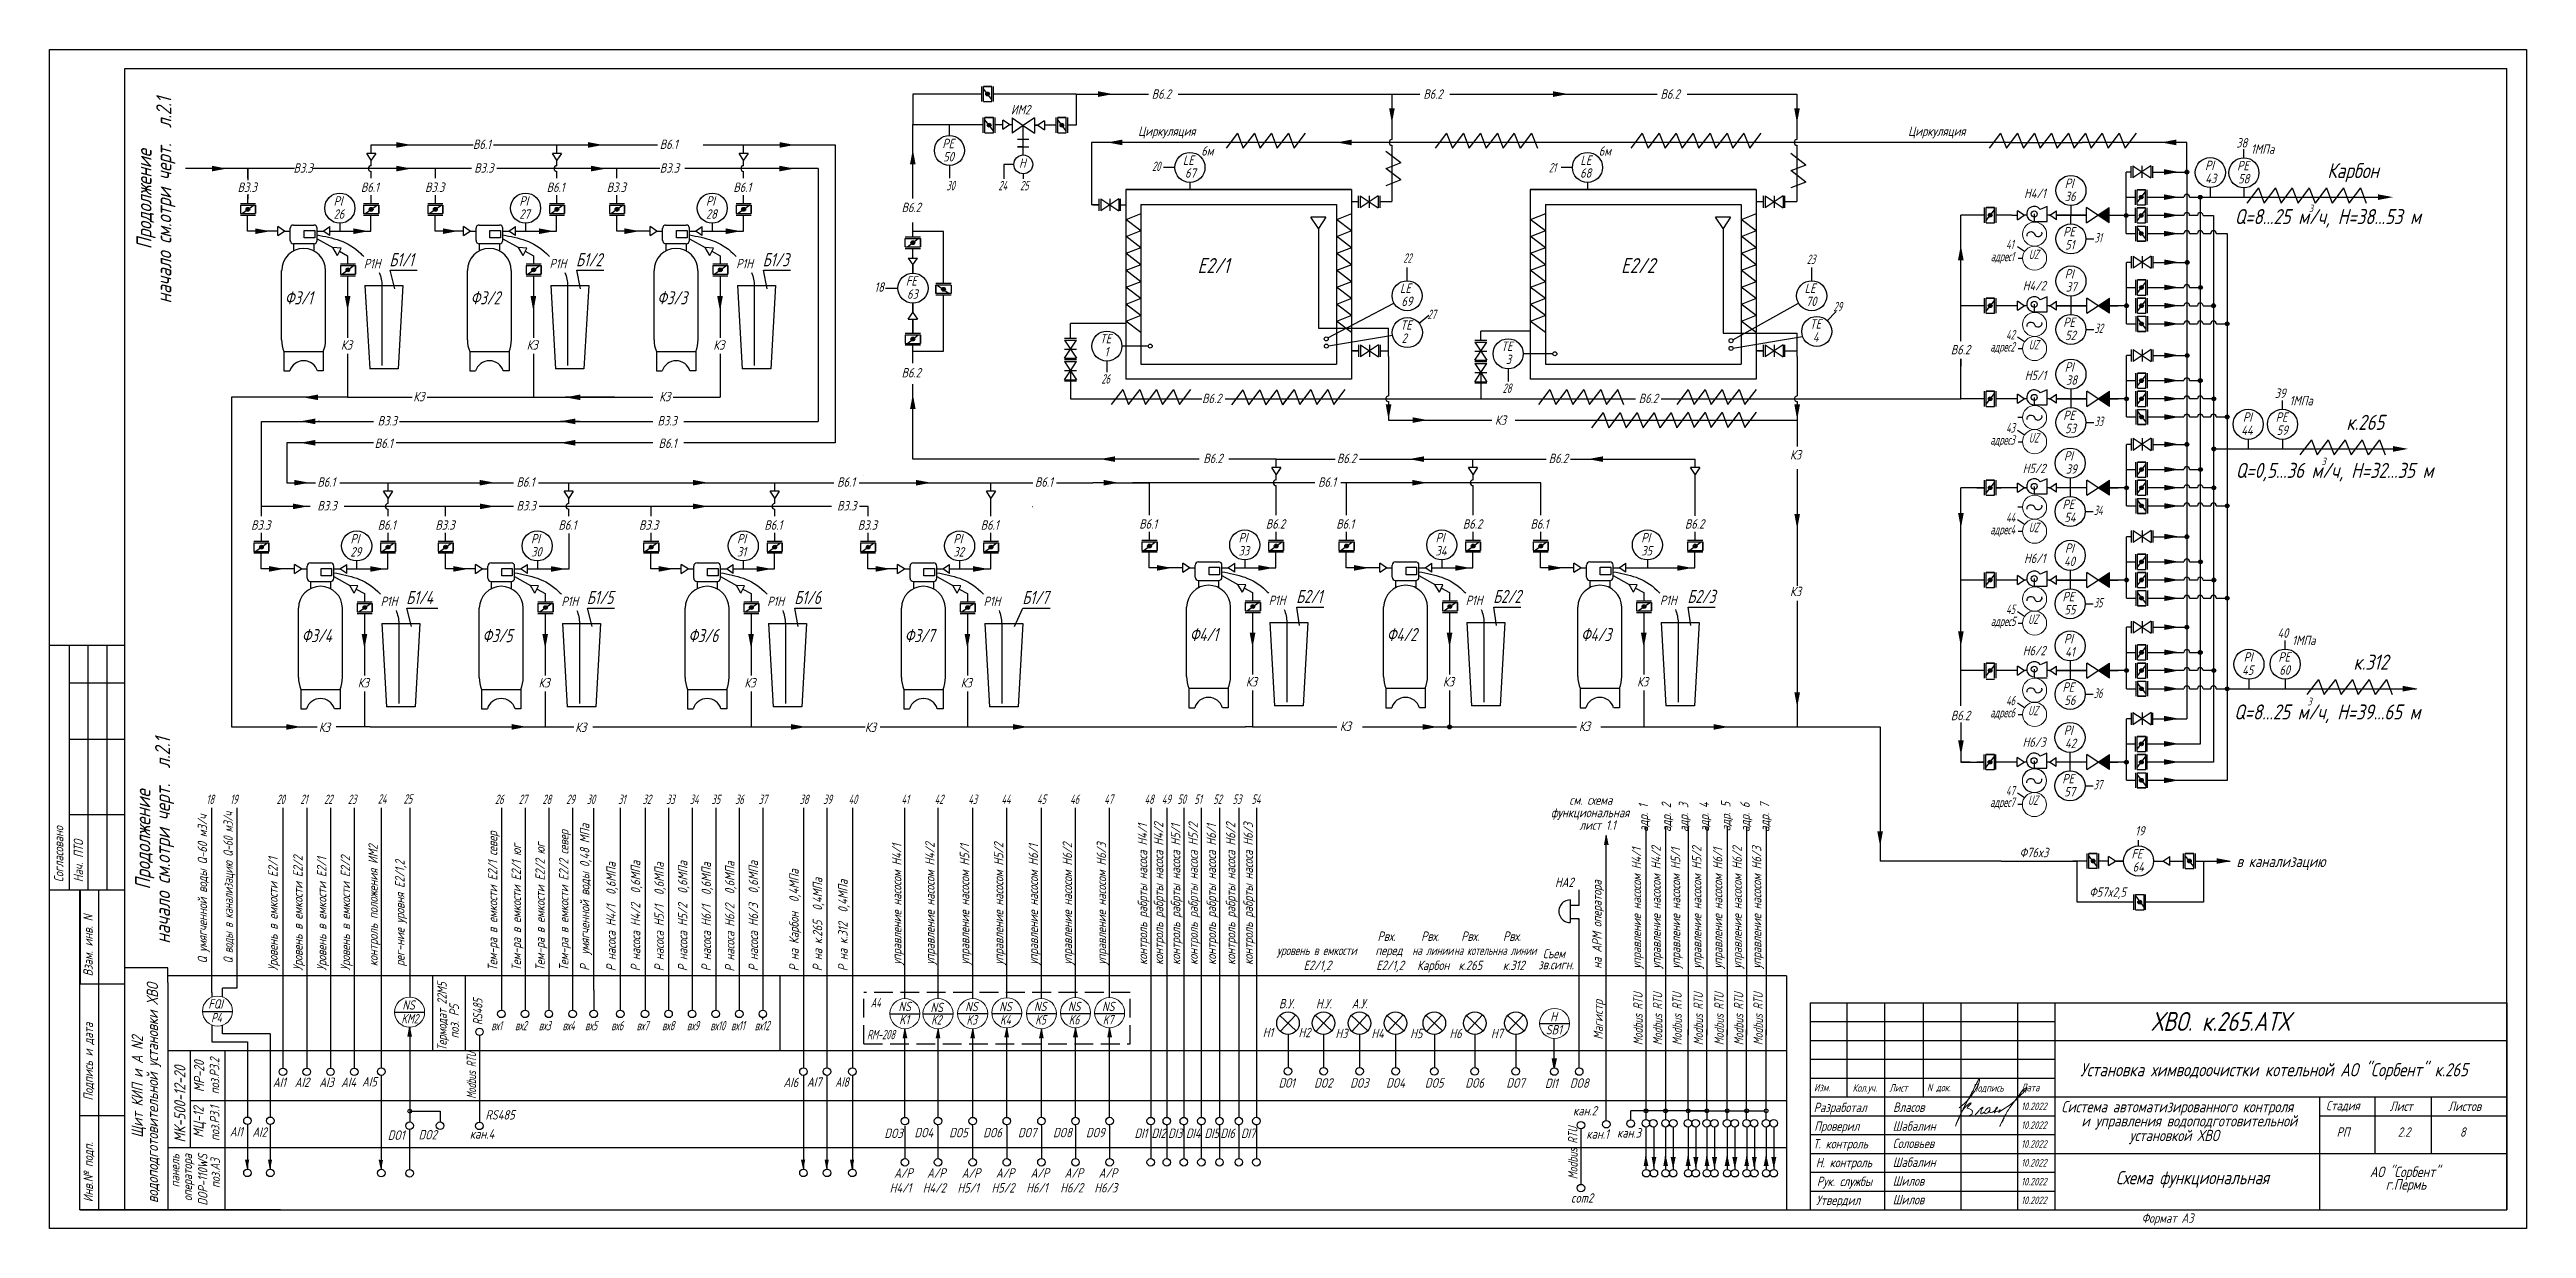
# Model space of a CAD drawing. Header units: millimetres. Extents: x 10 to 738, y -2285 to -236.
# Drawn here: x 10 to 668, y -550 to -236 of the extents above; entities outside this region: 3.
import ezdxf

# ---------------------------------------------------------------- set-up
doc = ezdxf.new("R2010")
doc.units = ezdxf.units.MM
doc.linetypes.add('GOST2.303 4', pattern=[7, 5, -2, 0])
doc.layers.add('1', color=7, linetype='Continuous')
doc.layers.add('проводка', color=184, linetype='Continuous')
for name, color, linetype, lineweight in [('MAIN', 7, 'Continuous', 50), ('Основной', 7, 'Continuous', 50), ('Текст', 7, 'Continuous', 50), ('Тонкая', 7, 'Continuous', 30), ('тонкие', 7, 'Continuous', 20)]:
    doc.layers.add(name, color=color, linetype=linetype, lineweight=lineweight)
doc.styles.add('GOST тип А', font='GOST_A.TTF', dxfattribs={"oblique": 15})
doc.styles.get("Standard").update_dxf_attribs({"font": 'GOST_A.TTF', "oblique": 15})

msp = doc.modelspace()

# ---------------------------------------------------------------- texts
at = {"color": 7, "linetype": 'Continuous', "style": 'GOST тип А', "oblique": 15}
for s, p in [('6м', (315.81, -264.58)), ('6м', (421.4, -264.58)), ('1МПа', (594.62, -264.09)), ('1МПа', (604.87, -330.91)), ('1МПа', (605.57, -394.62)), ('NS', (243.88, -492.13)), ('NS', (253.11, -491.9)), ('NS', (262.14, -491.9)), ('NS', (271.37, -491.88)), ('NS', (280.4, -491.88)), ('NS', (289.45, -491.88))]:
    msp.add_text(s, height=2.5, dxfattribs=at).set_placement(p)
at = {"color": 7, "linetype": 'Continuous', "oblique": 15}
for s, p in [('контроль положения ИМ2', (97.09, -479.95)), ('управление насосом Н4/1', (236.18, -479.59)), ('управление насосом Н4/2', (244.98, -479.59)), ('управление насосом Н5/1', (254.19, -479.59)), ('управление насосом Н5/2', (263.24, -479.59)), ('управление насосом Н6/1', (272.45, -479.59)), ('управление насосом Н6/2', (281.5, -479.59)), ('управление насосом Н6/3', (290.55, -479.59)), ('контроль рабрты насоса Н4/1', (301.46, -479.59)), ('контроль рабрты насоса Н4/2', (305.72, -479.59)), ('контроль рабрты насоса Н5/1', (310.24, -479.59)), ('контроль рабрты насоса Н5/2', (314.9, -479.59)), ('контроль рабрты насоса Н6/1', (319.73, -479.59)), ('контроль рабрты насоса Н6/2', (324.86, -479.59)), ('контроль рабрты насоса Н6/3', (329.53, -479.59)), ('рег-ние уровня Е2/1,2', (104.19, -479.95)), ('управление насосом Н4/1 ', (432.66, -480.59)), ('управление насосом Н4/2 ', (437.86, -480.59)), ('управление насосом Н5/1 ', (443.04, -480.59)), ('управление насосом Н5/2 ', (448.67, -480.59)), ('управление насосом Н6/1 ', (454.21, -480.59)), ('управление насосом Н6/2 ', (459.39, -480.59)), ('управление насосом Н6/3 ', (464.57, -480.59)), ('на АРМ оператора', (422.15, -480.59))]:
    msp.add_text(s, height=2.5, rotation=90, dxfattribs=at).set_placement(p)
for s, height, p in [('HA2', 2.5, (409.78, -458.89)), ('Рвх.', 2.5, (362.62, -473.21)), ('Рвх.', 2.5, (374.21, -473.21)), ('Рвх.', 2.5, (384.86, -473.21)), ('Рвх.', 2.5, (395.96, -473.21)), ('E2/1,2', 2.5, (343, -480.95)), ('перед', 2.5, (362.06, -476.99)), ('E2/1,2', 2.5, (362.3, -480.95)), ('Карбон', 2.5, (373.15, -480.95)), ('к.265', 2.5, (384.14, -480.95)), ('к.312', 2.5, (395.92, -480.95)), ('В.У.', 2.5, (336.46, -491.12)), ('Н.У.', 2.5, (346.27, -491.12)), ('A.У.', 2.5, (355.77, -491.12)), ('ХВО. к.265.АТХ', 5, (568.19, -497.11)), ('Н1', 2.5, (332.13, -498.8)), ('Н2', 2.5, (341.63, -498.8)), ('Н3', 2.5, (351.44, -499.05)), ('Н4', 2.5, (360.99, -499.05)), ('Н5', 2.5, (371.29, -499.06)), ('Н6', 2.5, (381.73, -499.06)), ('Н7', 2.5, (392.73, -499.06)), ('Установка химводоочистки котельной АО "Сорбент" к.265', 3.5, (549.27, -509.19)), ('DО1', 2.5, (336.36, -512.19)), ('DO2', 2.5, (345.81, -512.19)), ('DO3', 2.5, (355.37, -512.19)), ('DO4', 2.5, (364.93, -512.19)), ('DO5', 2.5, (375.22, -512.2)), ('DO6', 2.5, (385.96, -512.2)), ('DO7', 2.5, (396.85, -512.2)), ('DI1', 2.5, (407.11, -512.3)), ('DO8', 2.5, (413.73, -512.23)), ('Изм.', 2, (478.58, -513.16)), ('N док.', 2, (508.58, -513.16)), ('Дата', 2, (533.58, -513.16)), ('Разработал', 2.5, (478.49, -518.7)), ('Власов', 2.5, (499.58, -518.64)), ('10.2022', 2, (533.58, -518.16)), ('Система автоматизированного контроля', 3, (544.27, -518.75)), ('и управления водоподготовительной', 3, (549.6, -522.52)), ('Стадия', 2.5, (614.58, -518.21)), ('Лист', 2.5, (631.51, -518.39)), ('Листов ', 2.5, (647.02, -518.39)), ('Проверил', 2.5, (478.64, -523.66)), ('Т. контроль', 2.5, (478.33, -528.35)), ('Шабалин', 2.5, (499.48, -523.66)), ('Соловьев', 2.5, (499.48, -528.26)), ('10.2022', 2, (533.58, -523.16)), ('10.2022', 2, (533.58, -528.16)), ('установкой ХВО', 3, (562.35, -526.4)), ('Н. контроль', 2.5, (479.05, -533.35)), ('Шабалин', 2.5, (499.48, -533.26)), ('10.2022', 2, (533.58, -533.16)), ('АО "Сорбент"', 2.8, (626.2, -535.96)), ('Рук. службы', 2.5, (479.33, -538.35)), ('Шилов', 2.5, (499.48, -538.26)), ('10.2022', 2, (533.58, -538.16)), ('Схема функциональная', 3.5, (558.74, -537.86)), ('г.Пермь', 2.8, (630.44, -539.3)), ('Утвердил', 2.5, (479.14, -543.36)), ('Шилов', 2.5, (499.48, -543.21)), ('10.2022', 2, (533.58, -543.13)), ('Формат A3', 2.5, (565.58, -548.11))]:
    msp.add_text(s, height=height, dxfattribs=at).set_placement(p)
for s, width, p in [('уровень в емкости', 0.9, (335.95, -476.99)), ('на линии', 0.85, (371.87, -476.99)), ('на котельн.', 0.7, (382.97, -476.99)), ('на линии', 0.7, (394.54, -476.99))]:
    msp.add_text(s, height=2.5, dxfattribs=dict(at, width=width)).set_placement(p)
at = {"color": 7, "linetype": 'Continuous', "style": 'GOST тип А', "oblique": 15, "width": 0.9}
for s, p in [('Р4', (52.8, -494.85)), ('KM2', (103.35, -495.13)), ('K2', (244.08, -495.43)), ('K3', (253.46, -495.44)), ('K4', (262.35, -495.44)), ('K5', (271.72, -495.42)), ('K6', (280.61, -495.42)), ('K7', (289.66, -495.42))]:
    msp.add_text(s, height=2.5, dxfattribs=at).set_placement(p)
at = {"color": 7, "oblique": 15}
for s, p in [('Кол.уч.', (488.83, -513.26)), ('Лист', (498.59, -513.26)), ('Подпись', (520.58, -513.26))]:
    msp.add_text(s, height=2, dxfattribs=at).set_placement(p)
at = {"layer": '1', "color": 7, "linetype": 'Continuous', "oblique": 15}
for s, p in [('зв.сигн.', (405.3, -480.77)), ('Съем ', (406.54, -477.83)), ('H', (408.51, -494.6)), ('SB1', (407.29, -498.06)), ('Н4/1', (233.04, -540.07)), ('A/Р', (234.24, -536.11)), ('Н4/2', (241.84, -540.07)), ('A/Р', (242.99, -536.11)), ('Н5/1', (251.05, -540.07)), ('A/Р', (252.21, -536.11)), ('Н5/2', (260.1, -540.07)), ('A/Р', (261.26, -536.11)), ('Н6/1', (269.31, -540.05)), ('A/Р', (270.47, -536.1)), ('Н6/2', (278.36, -540.05)), ('A/Р', (279.52, -536.1)), ('Н6/3', (287.41, -540.05)), ('A/Р', (288.57, -536.1))]:
    msp.add_text(s, height=2.5, dxfattribs=at).set_placement(p)
at = {"layer": 'MAIN', "color": 7, "linetype": 'Continuous', "lineweight": -3, "oblique": 15}
for s, height, p in [('В6.2', 2.5, (302.66, -249.46)), ('В6.2', 2.5, (374.81, -249.46)), ('В6.2', 2.5, (437.8, -249.46)), ('В6.1', 2.5, (122.37, -262.8)), ('В6.1', 2.5, (172, -262.8)), ('Циркуляция', 2.5, (299.05, -259.32)), ('Циркуляция', 2.5, (503.57, -259.32)), ('В3.3', 2.5, (74.71, -269.1)), ('В3.3', 2.5, (122.71, -269.1)), ('В3.3', 2.5, (172, -269.1)), ('Карбон', 4, (614.91, -270.55)), ('В3.3', 2.5, (59.86, -274.21)), ('В6.1', 2.5, (92.61, -274.21)), ('В3.3', 2.5, (109.65, -274.21)), ('В6.1', 2.5, (141.94, -274.21)), ('В3.3', 2.5, (157.9, -274.21)), ('В6.1', 2.5, (191.53, -274.21)), ('В6.2', 2.5, (236.22, -279.58)), ('Q=8...25 м/ч, H=38...53 м', 4, (590.29, -282.77)), ('Р1Н', 2.5, (93.37, -294.51)), ('Р1Н', 2.5, (142.7, -294.51)), ('Р1Н', 2.5, (192.28, -294.51)), ('К3', 2.5, (87.31, -316.13)), ('К3', 2.5, (136.64, -316.13)), ('К3', 2.5, (186.22, -316.13)), ('В6.2', 2.5, (514.92, -317.37)), ('В6.2', 2.5, (236.22, -323.5)), ('К3', 2.5, (106.53, -329.84)), ('К3', 2.5, (171.85, -329.84)), ('В6.2', 2.5, (316.05, -330.33)), ('В6.2', 2.5, (432.02, -330.33)), ('В3.3', 2.5, (97.06, -336.27)), ('В3.3', 2.5, (171.39, -336.27)), ('К3', 2.5, (393.83, -336.09)), ('к.265', 4, (619.97, -337.43)), ('B6.1', 2.5, (96.28, -342.24)), ('B6.1', 2.5, (171.67, -342.24)), ('В6.2', 2.5, (316.38, -346.26)), ('В6.2', 2.5, (351.85, -346.26)), ('В6.2', 2.5, (408.11, -346.26)), ('К3', 2.5, (472.19, -345.31)), ('Q=0,5...36 м/ч, H=32...35 м', 4, (590.56, -350.2)), ('В6.1', 2.5, (81.05, -352.54)), ('В6.1', 2.5, (133.95, -352.54)), ('В6.1', 2.5, (219.1, -352.54)), ('В6.1', 2.5, (271.64, -352.54)), ('В6.1', 2.5, (346.85, -352.56)), ('В3.3', 2.5, (63.45, -363.96)), ('В3.3', 2.5, (81.05, -358.84)), ('В6.1', 2.5, (97.08, -363.96)), ('В3.3', 2.5, (112.39, -363.96)), ('В3.3', 2.5, (133.95, -358.84)), ('В6.1', 2.5, (145.09, -363.96)), ('В3.3', 2.5, (166.48, -363.96)), ('В6.1', 2.5, (199.77, -363.96)), ('В3.3', 2.5, (219.1, -358.84)), ('В3.3', 2.5, (224.59, -363.96)), ('В6.1', 2.5, (257.23, -363.96)), ('В6.1', 2.5, (299.34, -363.68)), ('В6.2', 2.5, (332.97, -363.68)), ('В6.1', 2.5, (351.67, -363.68)), ('В6.2', 2.5, (385.3, -363.68)), ('В6.1', 2.5, (403.26, -363.68)), ('В6.2', 2.5, (444.28, -363.68)), ('Р1Н', 2.5, (333.72, -383.98)), ('Р1Н', 2.5, (386.06, -383.98)), ('Р1Н', 2.5, (437.64, -383.98)), ('К3', 2.5, (472.19, -381.61)), ('Р1Н', 2.5, (97.84, -384.25)), ('Р1Н', 2.5, (145.85, -384.25)), ('Р1Н', 2.5, (200.53, -384.25)), ('Р1Н', 2.5, (257.99, -384.25)), ('к.312', 4, (621.85, -401.15)), ('К3', 2.5, (91.78, -405.87)), ('К3', 2.5, (139.79, -405.87)), ('К3', 2.5, (194.47, -405.87)), ('К3', 2.5, (251.93, -405.87)), ('К3', 2.5, (327.67, -405.6)), ('К3', 2.5, (380, -405.6)), ('К3', 2.5, (431.58, -405.6)), ('В6.2', 2.5, (514.92, -414.57)), ('Q=8...25 м/ч, H=39...65 м', 4, (590.14, -414.38)), ('К3', 2.5, (81.44, -417.7)), ('К3', 2.5, (149.52, -417.7)), ('К3', 2.5, (226.48, -417.7)), ('К3', 2.5, (352.64, -417.42)), ('К3', 2.5, (416.15, -417.42)), ('Ф76x3', 2.5, (533.16, -450.98)), ('в канализацию', 3, (590.8, -453.59)), ('Ф57x2,5', 2.5, (551.66, -461.48))]:
    msp.add_text(s, height=height, dxfattribs=at).set_placement(p)
for s, height, p in [('Согласовано', 2.5, (13.58, -457.62)), ('Нач. ПТО', 2.5, (18.83, -457.62)), ('Взам. инв. N', 2.5, (21.38, -482.63)), (' водоподготовительной установки ХВО', 3, (38.72, -544.39)), ('Подпись и дата', 2.5, (21.43, -515.63)), ('Щит КИП и А N2 ', 3, (34.7, -525.51)), ('Инв.№ подп.', 2.5, (21.43, -542.63))]:
    msp.add_text(s, height=height, rotation=90, dxfattribs=at).set_placement(p)
at = {"layer": 'MAIN', "color": 7, "linetype": 'Continuous', "lineweight": -3, "style": 'GOST тип А', "oblique": 15}
for s, height, p in [('МК-500-12-20', 3, (46.01, -526.8)), ('МР-20', 2.7, (50.98, -513.39)), (' поз.Р3.2', 2.5, (54.97, -515.24)), ('МЦ-12', 2.7, (50.8, -525.5)), (' поз.Р3.1', 2.5, (55.01, -527.64))]:
    msp.add_text(s, height=height, rotation=90, dxfattribs=at).set_placement(p)
at = {"layer": 'Текст', "color": 7, "lineweight": -3, "oblique": 15}
for s, p in [('РП', (617.38, -525.24, 10)), ('2.2', (633.63, -525.24, 10)), ('8', (650.13, -525.24, 10))]:
    msp.add_text(s, height=2.5, dxfattribs=at).set_placement(p)
at = {"layer": 'Тонкая', "color": 7, "oblique": 15}
for s, p in [('начало см.отри черт.  л.2.1', (42.25, -303.83)), ('Продолжение ', (37, -289.42)), ('начало см.отри черт.  л.2.1', (41.92, -473.95)), ('Продолжение ', (36.67, -459.55))]:
    msp.add_text(s, height=4, rotation=90, dxfattribs=at).set_placement(p)
at = {"layer": 'тонкие', "color": 7, "linetype": 'Continuous', "oblique": 15}
for s, p in [('ИМ2', (265.26, -253.62)), ('38', (590.71, -262.42)), ('Н4/1', (534.36, -275.86)), ('Н4/2', (534.01, -300.38)), ('Н5/1', (534.54, -324.2)), ('39', (600.95, -328.94)), ('Н5/2', (533.99, -348.93)), ('Н6/1', (534.36, -372.8)), ('40', (601.66, -392.66)), ('Н6/2', (534.01, -397.33)), ('Н6/3', (533.96, -421.65)), ('функциональная ', (408.7, -440.37)), ('cм. схема ', (413.5, -437.05)), ('лист 1.1', (416.24, -443.7)), ('FQI', (52.06, -491.2)), ('NS', (103.6, -491.48)), ('NS', (235.38, -491.88)), ('K1', (235.57, -495.36)), ('AI1', (69.22, -512.02)), ('AI2', (75.04, -512.02)), ('AI3', (81.53, -512.02)), ('AI4', (87.34, -512.02)), (' AI5', (91.61, -511.88)), ('RS485', (125.69, -520.68)), ('кан.2', (414.56, -519.59)), ('   DO1', (95.89, -526.07)), ('   DO2', (104.08, -525.95)), ('кан.4', (121.54, -525.74)), (' DO3', (230.37, -525.57)), (' DO4', (238.36, -525.39)), (' DO5', (247.58, -525.39)), (' DO6', (256.62, -525.39)), (' DO7', (265.84, -525.38)), (' DO8', (275.18, -525.38)), (' DO9', (283.93, -525.38)), (' DI1', (296.81, -525.57)), (' DI2', (301.31, -525.57)), (' DI3', (305.71, -525.57)), (' DI4', (310.45, -525.57)), (' DI5', (315.39, -525.57)), (' DI6', (319.61, -525.57)), (' DI7', (325.07, -525.57)), ('кан.1', (418.11, -525.76)), ('кан.3', (426.25, -525.47)), ('com2', (413.98, -542.76))]:
    msp.add_text(s, height=2.5, dxfattribs=at).set_placement(p)
at = {"layer": 'тонкие', "color": 7, "linetype": 'Continuous', "lineweight": -3, "oblique": 15}
for s, height, p in [('PE', 2.5, (247.05, -262.6)), ('50', 2.5, (247.26, -266.12)), ('Н', 2.5, (267.41, -267.81)), ('LE', 2.5, (310.93, -267.04)), ('67', 2.5, (311.5, -270.43)), ('68', 2.5, (416.44, -270.43)), ('LE', 2.5, (416.52, -267.04)), ('PI', 2.5, (582.45, -268.41)), ('43', 2.5, (582.49, -271.89)), ('PE', 2.5, (590.97, -268.47)), ('58', 2.5, (591.22, -271.96)), ('PI', 2.5, (85.38, -277.86)), ('PI', 2.5, (134.71, -277.86)), ('PI', 2.5, (184.29, -277.86)), ('36', 2.5, (545.17, -276.65)), ('PI', 2.5, (545.18, -273.17)), ('26', 2.5, (85.34, -281.34)), ('27', 2.5, (134.67, -281.34)), ('28', 2.5, (184.25, -281.34)), ('3', 2, (610.02, -279.57)), ('PE', 2.5, (544.77, -286.03)), ('51', 2.5, (545.26, -289.51)), ('E2/1', 4, (314.84, -295.78)), ('E2/2', 4, (427.31, -295.78)), ('PI', 2.5, (545.18, -297.23)), ('18', 2.5, (228.99, -300.74)), ('FE', 2.5, (237.36, -299.12)), ('63', 2.5, (237.66, -302.6)), ('LE', 2.5, (368.61, -301.05)), ('69', 2.5, (368.96, -304.53)), ('LE', 2.5, (476.07, -301.05)), ('70', 2.5, (476.43, -304.53)), ('37', 2.5, (545.47, -300.71)), ('TE', 2.5, (368.67, -310.83)), ('TE', 2.5, (477.43, -310.53)), ('PE', 2.5, (544.77, -310.09)), ('TE', 2.5, (288.87, -314.43)), ('1', 2.5, (290.12, -317.91)), ('2', 2.5, (369.03, -314.31)), ('TE', 2.5, (395.45, -316.47)), ('4', 2.5, (478.28, -314.01)), ('52', 2.5, (545.26, -313.57)), ('3', 2.5, (396.7, -319.95)), ('PI', 2.5, (545.18, -321.97)), ('38', 2.5, (545.48, -325.45)), ('PE', 2.5, (544.77, -334.83)), ('PI', 2.5, (592.51, -335.29)), ('PE', 2.5, (601.22, -335.29)), ('53', 2.5, (545.26, -338.31)), ('44', 2.5, (592.05, -338.77)), ('59', 2.5, (601.46, -338.77)), ('PI', 2.5, (544.98, -345.6)), ('39', 2.5, (545.45, -349.08)), ('3', 2, (613.35, -346.81)), ('PE', 2.5, (544.57, -358.46)), ('54', 2.5, (545.06, -361.94)), ('PI', 2.5, (89.85, -367.6)), ('PI', 2.5, (137.8, -367.6)), ('PI', 2.5, (192.54, -367.6)), ('PI', 2.5, (250, -367.6)), ('33', 2.5, (325.7, -370.81)), ('PI', 2.5, (325.74, -367.33)), ('34', 2.5, (378.03, -370.81)), ('PI', 2.5, (378.07, -367.33)), ('35', 2.5, (432.65, -370.81)), ('PI', 2.5, (432.69, -367.33)), ('PI', 2.5, (545.23, -370.12)), ('29', 2.5, (89.81, -371.08)), ('30', 2.5, (137.82, -371.08)), ('31', 2.5, (192.5, -371.08)), ('32', 2.5, (249.96, -371.08)), ('40', 2.5, (544.97, -373.6)), ('PE', 2.5, (544.57, -382.98)), ('55', 2.5, (545.06, -386.46)), ('PI', 2.5, (544.98, -394.18)), ('41', 2.5, (545.27, -397.66)), ('45', 2.5, (592.26, -402.52)), ('PI', 2.5, (592.71, -399.04)), ('PE', 2.5, (601.92, -399.01)), ('60', 2.5, (602.16, -402.49)), ('PE', 2.5, (544.57, -407.04)), ('56', 2.5, (545.06, -410.52)), ('3', 2, (609.66, -410.61)), ('PI', 2.5, (544.93, -418.49)), ('42', 2.5, (545.23, -421.97)), ('PE', 2.5, (544.52, -431.35)), ('57', 2.5, (545.02, -434.83)), ('19', 2.5, (563.87, -445.21)), ('FE', 2.5, (562.9, -451.31)), ('64', 2.5, (563.21, -454.79)), ('AI6', 2.5, (204.82, -512.05)), ('AI7', 2.5, (211.07, -511.95)), (' AI1', 2.5, (56.5, -525.16)), (' AI2', 2.5, (62.47, -525.26))]:
    msp.add_text(s, height=height, dxfattribs=at).set_placement(p)
at = {"layer": 'тонкие', "color": 7, "linetype": 'Continuous', "oblique": 15}
for s, width, p in [('20', 0.8, (302.74, -268.66)), ('21', 0.8, (408.14, -269.03)), ('30', 0.8, (248.12, -273.78)), ('24', 0.8, (261.92, -273.78)), ('25', 0.8, (267.67, -273.78)), ('41', 0.8, (529.57, -289.39)), ('31', 0.8, (553.07, -287.64)), ('22', 0.8, (369.48, -293.03)), ('23', 0.8, (476.66, -293.36)), ('адрес1', 0.8, (525.5, -292.61)), ('UZ', 0.8, (535.6, -292.06)), ('27', 0.8, (375.9, -308)), ('29', 0.8, (483.72, -305.93)), ('32', 0.8, (553.07, -311.7)), ('адрес2', 0.8, (525.36, -316.61)), ('42', 0.8, (529.57, -313.4)), ('UZ', 0.8, (535.6, -316.07)), ('26', 0.8, (289.29, -325.13)), ('28', 0.8, (395.86, -327.61)), ('33', 0.8, (553.07, -336.44)), ('адрес3', 0.8, (525.36, -341.35)), ('43', 0.8, (529.57, -338.14)), ('UZ', 0.8, (535.6, -340.81)), ('44', 0.8, (529.57, -361.95)), ('34', 0.8, (552.87, -360.07)), ('адрес4', 0.8, (525.36, -365.16)), ('UZ', 0.8, (535.6, -364.62)), ('адрес5', 0.8, (525.5, -389.55)), ('45', 0.8, (529.57, -386.34)), ('UZ', 0.8, (535.42, -389.01)), ('35', 0.8, (552.87, -384.59)), ('36', 0.8, (552.87, -408.65)), ('адрес6', 0.8, (525.36, -413.81)), ('46', 0.8, (529.57, -410.6)), ('UZ', 0.8, (535.42, -413.27)), ('47', 0.8, (529.52, -434.55)), ('37', 0.8, (552.82, -432.96)), ('24', 0.8, (97.09, -436.74)), ('25', 0.8, (103.94, -436.74)), ('41', 0.8, (236.17, -436.83)), ('42', 0.8, (244.97, -436.83)), ('43', 0.8, (253.92, -436.83)), ('44', 0.8, (262.72, -436.83)), ('45', 0.8, (272.18, -436.81)), ('46', 0.8, (280.98, -436.81)), ('47', 0.8, (290.03, -436.81)), ('48', 0.8, (300.74, -436.81)), ('49', 0.8, (305.33, -436.81)), ('50', 0.8, (309.48, -436.81)), ('51', 0.8, (313.97, -436.81)), ('52', 0.8, (318.99, -436.81)), ('53', 0.8, (324.13, -436.81)), ('54', 0.8, (329.16, -436.81)), ('адрес7', 0.8, (525.31, -437.62)), ('UZ', 0.8, (535.38, -437.08)), ('А4', 0.8, (228.02, -490.85)), ('вх1', 0.7, (127.23, -496.96)), ('вх2', 0.7, (133.53, -496.96)), ('вх3', 0.7, (139.84, -496.96)), ('вх4', 0.7, (146.14, -496.96)), ('вх5', 0.7, (152.13, -496.96)), ('вх6', 0.7, (159.07, -496.96)), ('вх7', 0.7, (165.83, -496.96)), ('вх8', 0.7, (172.59, -496.96)), ('вх9', 0.7, (179.17, -496.96)), ('вх10', 0.7, (185.4, -496.96)), ('вх11', 0.7, (190.91, -496.96)), ('вх12', 0.7, (197.2, -496.96)), ('RM-208', 0.8, (227.03, -499.35))]:
    msp.add_text(s, height=2.5, dxfattribs=dict(at, width=width)).set_placement(p)
at = {"layer": 'тонкие', "color": 7, "linetype": 'Continuous', "lineweight": -3, "oblique": 15}
for s, height, width, p in [('Б1/1', 3.5, 0.9, (100.17, -293.97)), ('Б1/2', 3.5, 0.9, (149.75, -293.97)), ('Б1/3', 3.5, 0.9, (199.33, -293.97)), ('Ф3/1', 3.5, 0.9, (72.39, -304.1)), ('Ф3/2', 3.5, 0.9, (121.73, -304.1)), ('Ф3/3', 3.5, 0.9, (171.31, -304.1)), ('Б1/4', 3.5, 0.9, (104.64, -383.71)), ('Б1/5', 3.5, 0.9, (152.61, -383.71)), ('Б1/6', 3.5, 0.9, (207.72, -383.71)), ('Б1/7', 3.5, 0.9, (268.29, -383.71)), ('Б2/1', 3.5, 0.9, (341.03, -383.44)), ('Б2/2', 3.5, 0.9, (393.36, -383.44)), ('Б2/3', 3.5, 0.9, (444.94, -383.44)), ('Ф3/4', 3.5, 0.9, (76.87, -393.84)), ('Ф3/5', 3.5, 0.9, (124.87, -393.84)), ('Ф3/6', 3.5, 0.9, (179.56, -393.84)), ('Ф3/7', 3.5, 0.9, (237.02, -393.84)), ('Ф4/1', 3.5, 0.9, (312.75, -393.57)), ('Ф4/2', 3.5, 0.9, (365.09, -393.57)), ('Ф4/3', 3.5, 0.9, (416.67, -393.57)), ('18', 2.5, 0.8, (51.55, -436.84)), ('19', 2.5, 0.8, (57.87, -436.84)), ('20', 2.5, 0.8, (70.2, -436.84)), ('21', 2.5, 0.8, (76.5, -436.84)), ('22', 2.5, 0.8, (82.83, -436.84)), ('23', 2.5, 0.8, (89.13, -436.84)), ('26', 2.5, 0.8, (128.21, -436.84)), ('27', 2.5, 0.8, (134.51, -436.84)), ('28', 2.5, 0.8, (140.82, -436.84)), ('29', 2.5, 0.8, (147.12, -436.84)), ('30', 2.5, 0.8, (152.57, -436.84)), ('31', 2.5, 0.8, (160.92, -436.84)), ('32', 2.5, 0.8, (167.43, -436.84)), ('33', 2.5, 0.8, (173.69, -436.84)), ('34', 2.5, 0.8, (179.95, -436.84)), ('35', 2.5, 0.8, (185.71, -436.84)), ('36', 2.5, 0.8, (191.97, -436.84)), ('37', 2.5, 0.8, (198.22, -436.84)), ('38', 2.5, 0.8, (209.13, -436.84)), ('39', 2.5, 0.8, (215.38, -436.84)), ('40', 2.5, 0.8, (222.13, -436.84)), (' АI8', 2.5, 0.9, (217.43, -511.95))]:
    msp.add_text(s, height=height, dxfattribs=dict(at, width=width)).set_placement(p)
for s, p in [('Q умягченной воды Q-60 м3/ч', (51.75, -479.23)), ('Тем-ра в емкости Е2/1 север', (128.83, -481.14)), ('Тем-ра в емкости Е2/1 юг', (135.13, -481.14)), ('Тем-ра в емкости Е2/2 юг', (141.44, -481.14)), ('Тем-ра в емкости Е2/2 север', (147.74, -481.14)), ('P  умягченной воды 0,48 МПа', (153.29, -481.14)), ('Уровень в емкости Е2/1', (70.49, -481.14)), ('Уровень в емкости Е2/2', (77.12, -481.14)), ('Уровень в емкости Е2/1', (83.44, -481.14)), ('Уровень в емкости Е2/2', (89.75, -481.14)), ('P насоса Н4/1  0,6МПа', (160.29, -481.25)), ('P насоса Н4/2  0,6МПа', (166.8, -481.25)), ('P насоса Н5/1  0,6МПа', (173.06, -481.25)), ('P насоса Н5/2  0,6МПа', (179.32, -481.25)), ('P насоса Н6/1  0,6МПа', (185.57, -481.25)), ('P насоса Н6/2  0,6МПа', (191.83, -481.36)), ('P насоса Н6/3  0,6МПа', (198.09, -481.25)), ('P на Карбон  0,4МПа', (208.88, -481.25)), ('P на к.265  0,4МПа', (215.13, -481.25)), ('P на к.312  0,4МПа', (221.88, -481.25)), ('панель ', (44.42, -538.7)), (' оператора', (47.76, -543.63)), ('DOP-110WS ', (51.85, -543.56)), (' поз.A3', (55.15, -540.16))]:
    msp.add_text(s, height=2.5, rotation=90, dxfattribs=at).set_placement(p)
at = {"layer": 'тонкие', "color": 7, "linetype": 'Continuous', "lineweight": -3, "oblique": 15, "width": 0.9}
msp.add_text('Q воды в канализацию Q-60 м3/ч', height=2.5, rotation=90, dxfattribs=at).set_placement((58.59, -479.23))
at = {"layer": 'тонкие', "color": 7, "linetype": 'Continuous', "oblique": 15}
for s, p in [('адр. 1', (434.5, -444.24)), ('адр. 2', (440.58, -444.24)), ('адр. 3', (445.16, -444.24)), ('адр. 4', (450.65, -444.24)), ('адр. 5', (456.38, -444.08)), ('адр. 6', (461.51, -444.24)), ('адр. 7', (466.69, -444.24)), ('поз. Р5', (118.63, -499.14)), ('Магиcтр', (422.48, -499.44))]:
    msp.add_text(s, height=2.5, rotation=90, dxfattribs=at).set_placement(p)
for s, width, p in [('Термодат 22М5', 0.95, (115.38, -502.35)), ('Modbus RTU ', 0.9, (433.06, -500.91)), ('Modbus RTU ', 0.9, (438.27, -500.91)), ('Modbus RTU ', 0.9, (443.45, -500.91)), ('Modbus RTU ', 0.9, (449.08, -500.91)), ('Modbus RTU ', 0.9, (454.61, -500.91)), ('Modbus RTU ', 0.9, (459.8, -500.91)), ('Modbus RTU ', 0.9, (464.98, -500.91)), ('RS485', 0.9, (124.89, -495.56)), ('Modbus RTU ', 0.8, (123.2, -515.17)), ('Modbus RTU ', 0.9, (415.76, -536.54))]:
    msp.add_text(s, height=2.5, rotation=90, dxfattribs=dict(at, width=width)).set_placement(p)

# ---------------------------------------------------------------- blocks, each defined once
blk = doc.blocks.new('Власов')
at = {"layer": 'проводка', "lineweight": 18}
for points in [[(-0.58, 2.47), (1.27, 4.07), (2.73, 5.82), (3.82, 7.33), (4.64, 9.02), (4.84, 10.28), (4.04, 8.93), (3.16, 7.2), (1.39, 3.86), (0.52, 2.26), (-1.55, -2.37), (-0.72, -0.35), (0.34, 1.8), (1.73, 3.31), (2.62, 3.78), (2.31, 3.3), (1.91, 2.96), (1.61, 2.44), (2.21, 2.21), (2.85, 1.83), (2.99, 1.4), (2.77, 0.75), (2.36, 0.49), (2.18, 0.43), (2.07, 0.4), (1.98, 0.4)], [(3.73, 0.66), (4.37, 1.39), (4.91, 2.01), (5.22, 2.29), (5.78, 2.66), (5.59, 2.28), (5.16, 1.05), (5.19, 0.9), (5.7, 1.1), (6.25, 1.38), (6.27, 1.2), (6.3, 1.02), (7.02, 1.21), (7.63, 2.13), (7.63, 2.52), (6.76, 2.22), (6.42, 1.7)]]:
    blk.add_spline(points, degree=3, dxfattribs=at)
for points, knots in [([(9.73, 1.6), (9.73, 1.6), (10.28, 1.61), (10.33, 1.73), (10.3, 1.95), (10.1, 1.88), (9.94, 1.44), (9.82, 1.2), (10.65, 1.75), (14.06, 4.01), (14.83, 4.98), (18.2, 8.2), (16.58, 7.61), (15.42, 5.89), (12.84, 2.54), (12.14, 1.35), (11.17, -0.37), (10.2, -2.51), (10.72, -1.41), (10.96, -1), (11.17, -0.6), (11.31, -0.38), (11.4, -0.29)], [5.202172, 5.202172, 5.202172, 5.202172, 5.207482, 5.981017, 6.074049, 6.477149, 7.534813, 8.416864, 10.873297, 16.080912, 19.105162, 21.731982, 23.469351, 25.755203, 29.311429, 34.513333, 38.416271, 38.862024, 39.053994, 43.961574, 49.897464, 51.239132, 51.239132, 51.239132, 51.239132]), ([(7.53, 1.66), (7.5, 1.54), (7.54, 1.28), (8.01, 1.24), (8.83, 1.57), (9.1, 2.08), (9.9, 2.69), (9.43, 2.64), (9.3, 2.52), (9.14, 2.21), (9.04, 1.25), (8.71, 1.13), (8.92, 1.39), (9.3, 1.54), (9.6, 1.6)], [0, 0, 0, 0, 0.614094, 1.118723, 1.807789, 3.045572, 4.744461, 5.191863, 5.576495, 6.389957, 8.441618, 9.345517, 10.182193, 10.758393, 10.758393, 10.758393, 10.758393])]:
    blk.add_open_spline(points, degree=3, knots=knots, dxfattribs=at)

# ---------------------------------------------------------------- hatches: boundary and pattern name
at = {"lineweight": -3}
h = msp.add_hatch(color=7, dxfattribs=at)
edge = h.paths.add_edge_path()
edge.add_arc((259.06, -248.19), 0.5, 0, 360)
h = msp.add_hatch(color=7, dxfattribs=at)
edge = h.paths.add_edge_path()
edge.add_arc((259.47, -256.48), 0.5, 0, 360)
h = msp.add_hatch(color=7, dxfattribs=at)
edge = h.paths.add_edge_path()
edge.add_arc((278.81, -256.48), 0.5, 0, 360)
h = msp.add_hatch(color=7, dxfattribs=at)
edge = h.paths.add_edge_path()
edge.add_arc((577.6, -268.93), 0.5, 0, 360)
h = msp.add_hatch(color=7, dxfattribs=at)
edge = h.paths.add_edge_path()
edge.add_arc((565.49, -275.62), 0.5, 0, 360)
h = msp.add_hatch(color=7, dxfattribs=at)
edge = h.paths.add_edge_path()
edge.add_arc((581.17, -275.62), 0.5, 0, 360)
h = msp.add_hatch(color=7, dxfattribs=at)
edge = h.paths.add_edge_path()
edge.add_arc((62.59, -278.83), 0.5, 0, 360)
h = msp.add_hatch(color=7, dxfattribs=at)
edge = h.paths.add_edge_path()
edge.add_arc((95.34, -278.83), 0.5, 0, 360)
h = msp.add_hatch(color=7, dxfattribs=at)
edge = h.paths.add_edge_path()
edge.add_arc((112.38, -278.83), 0.5, 0, 360)
h = msp.add_hatch(color=7, dxfattribs=at)
edge = h.paths.add_edge_path()
edge.add_arc((144.67, -278.83), 0.5, 0, 360)
h = msp.add_hatch(color=7, dxfattribs=at)
edge = h.paths.add_edge_path()
edge.add_arc((160.63, -278.83), 0.5, 0, 360)
h = msp.add_hatch(color=7, dxfattribs=at)
edge = h.paths.add_edge_path()
edge.add_arc((194.26, -278.83), 0.5, 0, 360)
h = msp.add_hatch(color=7, dxfattribs=at)
edge = h.paths.add_edge_path()
edge.add_arc((525.37, -280.38), 0.5, 0, 360)
for points in [[(553.98, -280.38), (556.98, -278.38), (556.98, -282.38)], [(554.07, -304.44), (557.07, -302.44), (557.07, -306.44)], [(554.07, -329.18), (557.07, -327.18), (557.07, -331.18)], [(554.07, -352.81), (557.07, -350.81), (557.07, -354.81)], [(554.07, -377.33), (557.07, -375.33), (557.07, -379.33)], [(554.07, -401.38), (557.07, -399.38), (557.07, -403.38)], [(554.02, -425.7), (557.02, -423.7), (557.02, -427.7)]]:
    msp.add_hatch(color=7).paths.add_polyline_path(points)
h = msp.add_hatch(color=7, dxfattribs=at)
edge = h.paths.add_edge_path()
edge.add_arc((561.5, -280.45), 0.5, 0, 360)
h = msp.add_hatch(color=7, dxfattribs=at)
edge = h.paths.add_edge_path()
edge.add_arc((565.49, -280.45), 0.5, 0, 360)
h = msp.add_hatch(color=7, dxfattribs=at)
edge = h.paths.add_edge_path()
edge.add_arc((239.21, -287.7), 0.5, 0, 360)
h = msp.add_hatch(color=7, dxfattribs=at)
edge = h.paths.add_edge_path()
edge.add_arc((565.49, -285.28), 0.5, 0, 360)
h = msp.add_hatch(color=7, dxfattribs=at)
edge = h.paths.add_edge_path()
edge.add_arc((89.16, -294.91), 0.5, 0, 360)
h = msp.add_hatch(color=7, dxfattribs=at)
edge = h.paths.add_edge_path()
edge.add_arc((138.49, -294.91), 0.5, 0, 360)
h = msp.add_hatch(color=7, dxfattribs=at)
edge = h.paths.add_edge_path()
edge.add_arc((188.07, -294.91), 0.5, 0, 360)
h = msp.add_hatch(color=7, dxfattribs=at)
edge = h.paths.add_edge_path()
edge.add_arc((577.68, -292.92), 0.5, 0, 360)
h = msp.add_hatch(color=7, dxfattribs=at)
edge = h.paths.add_edge_path()
edge.add_arc((247.36, -300.08), 0.5, 0, 360)
h = msp.add_hatch(color=7, dxfattribs=at)
edge = h.paths.add_edge_path()
edge.add_arc((565.57, -299.61), 0.5, 0, 360)
h = msp.add_hatch(color=7, dxfattribs=at)
edge = h.paths.add_edge_path()
edge.add_arc((581.25, -299.61), 0.5, 0, 360)
h = msp.add_hatch(color=7, dxfattribs=at)
edge = h.paths.add_edge_path()
edge.add_arc((525.37, -304.44), 0.5, 0, 360)
h = msp.add_hatch(color=7, dxfattribs=at)
edge = h.paths.add_edge_path()
edge.add_arc((561.58, -304.44), 0.5, 0, 360)
h = msp.add_hatch(color=7, dxfattribs=at)
edge = h.paths.add_edge_path()
edge.add_arc((565.57, -304.44), 0.5, 0, 360)
h = msp.add_hatch(color=7, dxfattribs=at)
edge = h.paths.add_edge_path()
edge.add_arc((565.57, -309.27), 0.5, 0, 360)
h = msp.add_hatch(color=7, dxfattribs=at)
edge = h.paths.add_edge_path()
edge.add_arc((584.68, -304.44), 0.5, 0, 360)
h = msp.add_hatch(color=7, dxfattribs=at)
edge = h.paths.add_edge_path()
edge.add_arc((588.33, -309.27), 0.5, 0, 360)
h = msp.add_hatch(color=7, dxfattribs=at)
edge = h.paths.add_edge_path()
edge.add_arc((239.21, -313.29), 0.5, 0, 360)
h = msp.add_hatch(color=7, dxfattribs=at)
edge = h.paths.add_edge_path()
edge.add_arc((577.68, -317.66), 0.5, 0, 360)
h = msp.add_hatch(color=7, dxfattribs=at)
edge = h.paths.add_edge_path()
edge.add_arc((525.37, -329.17), 0.5, 0, 360)
h = msp.add_hatch(color=7, dxfattribs=at)
edge = h.paths.add_edge_path()
edge.add_arc((561.58, -329.17), 0.5, 0, 360)
h = msp.add_hatch(color=7, dxfattribs=at)
edge = h.paths.add_edge_path()
edge.add_arc((565.57, -324.35), 0.5, 0, 360)
h = msp.add_hatch(color=7, dxfattribs=at)
edge = h.paths.add_edge_path()
edge.add_arc((565.57, -329.17), 0.5, 0, 360)
h = msp.add_hatch(color=7, dxfattribs=at)
edge = h.paths.add_edge_path()
edge.add_arc((581.17, -324.35), 0.5, 0, 360)
h = msp.add_hatch(color=7, dxfattribs=at)
edge = h.paths.add_edge_path()
edge.add_arc((584.76, -329.18), 0.5, 0, 360)
h = msp.add_hatch(color=7, dxfattribs=at)
edge = h.paths.add_edge_path()
edge.add_arc((565.57, -334), 0.5, 0, 360)
h = msp.add_hatch(color=7, dxfattribs=at)
edge = h.paths.add_edge_path()
edge.add_arc((588.33, -334.01), 0.5, 0, 360)
h = msp.add_hatch(color=7, dxfattribs=at)
edge = h.paths.add_edge_path()
edge.add_arc((577.6, -341.29), 0.5, 0, 360)
h = msp.add_hatch(color=7, dxfattribs=at)
edge = h.paths.add_edge_path()
edge.add_arc((584.76, -342.5), 0.5, 0, 360)
h = msp.add_hatch(color=7, dxfattribs=at)
edge = h.paths.add_edge_path()
edge.add_arc((565.57, -347.98), 0.5, 0, 360)
h = msp.add_hatch(color=7, dxfattribs=at)
edge = h.paths.add_edge_path()
edge.add_arc((581.25, -347.98), 0.5, 0, 360)
h = msp.add_hatch(color=7, dxfattribs=at)
edge = h.paths.add_edge_path()
edge.add_arc((525.37, -352.81), 0.5, 0, 360)
h = msp.add_hatch(color=7, dxfattribs=at)
edge = h.paths.add_edge_path()
edge.add_arc((561.58, -352.81), 0.5, 0, 360)
h = msp.add_hatch(color=7, dxfattribs=at)
edge = h.paths.add_edge_path()
edge.add_arc((565.57, -352.81), 0.5, 0, 360)
h = msp.add_hatch(color=7, dxfattribs=at)
edge = h.paths.add_edge_path()
edge.add_arc((584.76, -352.81), 0.5, 0, 360)
h = msp.add_hatch(color=7, dxfattribs=at)
edge = h.paths.add_edge_path()
edge.add_arc((565.57, -357.63), 0.5, 0, 360)
h = msp.add_hatch(color=7, dxfattribs=at)
edge = h.paths.add_edge_path()
edge.add_arc((588.33, -357.64), 0.5, 0, 360)
h = msp.add_hatch(color=7, dxfattribs=at)
edge = h.paths.add_edge_path()
edge.add_arc((66.19, -368.57), 0.5, 0, 360)
h = msp.add_hatch(color=7, dxfattribs=at)
edge = h.paths.add_edge_path()
edge.add_arc((99.81, -368.57), 0.5, 0, 360)
h = msp.add_hatch(color=7, dxfattribs=at)
edge = h.paths.add_edge_path()
edge.add_arc((115.12, -368.57), 0.5, 0, 360)
h = msp.add_hatch(color=7, dxfattribs=at)
edge = h.paths.add_edge_path()
edge.add_arc((169.7, -368.57), 0.5, 0, 360)
h = msp.add_hatch(color=7, dxfattribs=at)
edge = h.paths.add_edge_path()
edge.add_arc((202.51, -368.57), 0.5, 0, 360)
h = msp.add_hatch(color=7, dxfattribs=at)
edge = h.paths.add_edge_path()
edge.add_arc((227.32, -368.57), 0.5, 0, 360)
h = msp.add_hatch(color=7, dxfattribs=at)
edge = h.paths.add_edge_path()
edge.add_arc((259.96, -368.57), 0.5, 0, 360)
h = msp.add_hatch(color=7, dxfattribs=at)
edge = h.paths.add_edge_path()
edge.add_arc((302.07, -368.29), 0.5, 0, 360)
h = msp.add_hatch(color=7, dxfattribs=at)
edge = h.paths.add_edge_path()
edge.add_arc((335.7, -368.29), 0.5, 0, 360)
h = msp.add_hatch(color=7, dxfattribs=at)
edge = h.paths.add_edge_path()
edge.add_arc((354.41, -368.29), 0.5, 0, 360)
h = msp.add_hatch(color=7, dxfattribs=at)
edge = h.paths.add_edge_path()
edge.add_arc((388.03, -368.29), 0.5, 0, 360)
h = msp.add_hatch(color=7, dxfattribs=at)
edge = h.paths.add_edge_path()
edge.add_arc((405.99, -368.29), 0.5, 0, 360)
h = msp.add_hatch(color=7, dxfattribs=at)
edge = h.paths.add_edge_path()
edge.add_arc((447.01, -368.29), 0.5, 0, 360)
h = msp.add_hatch(color=7, dxfattribs=at)
edge = h.paths.add_edge_path()
edge.add_arc((577.6, -365.81), 0.5, 0, 360)
h = msp.add_hatch(color=7, dxfattribs=at)
edge = h.paths.add_edge_path()
edge.add_arc((565.57, -372.5), 0.5, 0, 360)
h = msp.add_hatch(color=7, dxfattribs=at)
edge = h.paths.add_edge_path()
edge.add_arc((581.25, -372.5), 0.5, 0, 360)
h = msp.add_hatch(color=7, dxfattribs=at)
edge = h.paths.add_edge_path()
edge.add_arc((525.37, -377.32), 0.5, 0, 360)
h = msp.add_hatch(color=7, dxfattribs=at)
edge = h.paths.add_edge_path()
edge.add_arc((561.58, -377.32), 0.5, 0, 360)
h = msp.add_hatch(color=7, dxfattribs=at)
edge = h.paths.add_edge_path()
edge.add_arc((565.57, -377.32), 0.5, 0, 360)
h = msp.add_hatch(color=7, dxfattribs=at)
edge = h.paths.add_edge_path()
edge.add_arc((584.76, -377.33), 0.5, 0, 360)
h = msp.add_hatch(color=7, dxfattribs=at)
edge = h.paths.add_edge_path()
edge.add_arc((93.63, -384.65), 0.5, 0, 360)
h = msp.add_hatch(color=7, dxfattribs=at)
edge = h.paths.add_edge_path()
edge.add_arc((141.64, -384.65), 0.5, 0, 360)
h = msp.add_hatch(color=7, dxfattribs=at)
edge = h.paths.add_edge_path()
edge.add_arc((196.32, -384.65), 0.5, 0, 360)
h = msp.add_hatch(color=7, dxfattribs=at)
edge = h.paths.add_edge_path()
edge.add_arc((253.78, -384.65), 0.5, 0, 360)
h = msp.add_hatch(color=7, dxfattribs=at)
edge = h.paths.add_edge_path()
edge.add_arc((329.52, -384.38), 0.5, 0, 360)
h = msp.add_hatch(color=7, dxfattribs=at)
edge = h.paths.add_edge_path()
edge.add_arc((381.85, -384.38), 0.5, 0, 360)
h = msp.add_hatch(color=7, dxfattribs=at)
edge = h.paths.add_edge_path()
edge.add_arc((433.43, -384.38), 0.5, 0, 360)
h = msp.add_hatch(color=7, dxfattribs=at)
edge = h.paths.add_edge_path()
edge.add_arc((565.57, -382.15), 0.5, 0, 360)
h = msp.add_hatch(color=7, dxfattribs=at)
edge = h.paths.add_edge_path()
edge.add_arc((588.33, -382.15), 0.5, 0, 360)
h = msp.add_hatch(color=7, dxfattribs=at)
edge = h.paths.add_edge_path()
edge.add_arc((577.6, -389.87), 0.5, 0, 360)
h = msp.add_hatch(color=7, dxfattribs=at)
edge = h.paths.add_edge_path()
edge.add_arc((525.37, -401.38), 0.5, 0, 360)
h = msp.add_hatch(color=7, dxfattribs=at)
edge = h.paths.add_edge_path()
edge.add_arc((561.58, -401.38), 0.5, 0, 360)
h = msp.add_hatch(color=7, dxfattribs=at)
edge = h.paths.add_edge_path()
edge.add_arc((565.57, -396.55), 0.5, 0, 360)
h = msp.add_hatch(color=7, dxfattribs=at)
edge = h.paths.add_edge_path()
edge.add_arc((565.57, -401.38), 0.5, 0, 360)
h = msp.add_hatch(color=7, dxfattribs=at)
edge = h.paths.add_edge_path()
edge.add_arc((581.17, -396.55), 0.5, 0, 360)
h = msp.add_hatch(color=7, dxfattribs=at)
edge = h.paths.add_edge_path()
edge.add_arc((584.76, -401.38), 0.5, 0, 360)
h = msp.add_hatch(color=7, dxfattribs=at)
edge = h.paths.add_edge_path()
edge.add_arc((565.57, -406.21), 0.5, 0, 360)
h = msp.add_hatch(color=7, dxfattribs=at)
edge = h.paths.add_edge_path()
edge.add_arc((588.32, -406.21), 0.5, 0, 360)
h = msp.add_hatch(color=7, dxfattribs=at)
edge = h.paths.add_edge_path()
edge.add_arc((381.78, -416.37), 0.5, 0, 360)
h = msp.add_hatch(color=7, dxfattribs=at)
edge = h.paths.add_edge_path()
edge.add_arc((565.52, -420.87), 0.5, 0, 360)
h = msp.add_hatch(color=7, dxfattribs=at)
edge = h.paths.add_edge_path()
edge.add_arc((525.32, -425.7), 0.5, 0, 360)
h = msp.add_hatch(color=7, dxfattribs=at)
edge = h.paths.add_edge_path()
edge.add_arc((561.54, -425.7), 0.5, 0, 360)
h = msp.add_hatch(color=7, dxfattribs=at)
edge = h.paths.add_edge_path()
edge.add_arc((565.52, -425.7), 0.5, 0, 360)
h = msp.add_hatch(color=7, dxfattribs=at)
edge = h.paths.add_edge_path()
edge.add_arc((565.52, -430.53), 0.5, 0, 360)
h = msp.add_hatch(color=7, dxfattribs=at)
edge = h.paths.add_edge_path()
edge.add_arc((552.7, -451.99), 0.5, 0, 360)
h = msp.add_hatch(color=7, dxfattribs=at)
edge = h.paths.add_edge_path()
edge.add_arc((578.29, -451.99), 0.5, 0, 360)
h = msp.add_hatch(color=7, dxfattribs=at)
edge = h.paths.add_edge_path()
edge.add_arc((565.08, -462.92), 0.5, 0, 360)
h = msp.add_hatch(color=256, dxfattribs=at)
edge = h.paths.add_edge_path()
edge.add_arc((737.34, -2284.6), 0.5, 0, 360)
at = {"layer": 'тонкие', "linetype": 'Continuous', "lineweight": 30}
for points in [[(288.41, -248.97), (288.41, -247.47), (292.41, -248.22)], [(409.27, -248.97), (409.27, -247.47), (413.27, -248.22)], [(365.71, -251.97), (367.21, -251.97), (366.46, -255.97)], [(473.3, -251.97), (474.8, -251.97), (474.05, -255.97)], [(102.01, -260.98), (102.01, -262.48), (106.01, -261.73)], [(102.01, -260.98), (102.01, -262.48), (106.01, -261.73)], [(152.92, -260.98), (152.92, -262.48), (156.92, -261.73)], [(152.92, -260.98), (152.92, -262.48), (156.92, -261.73)], [(203.81, -260.98), (203.81, -262.48), (207.81, -261.73)], [(203.81, -260.98), (203.81, -262.48), (207.81, -261.73)], [(238.45, -266.92), (239.95, -266.92), (239.2, -262.92)], [(294.88, -260.31), (294.88, -261.81), (290.88, -261.06)], [(294.88, -260.31), (294.88, -261.81), (290.88, -261.06)], [(355.81, -260.31), (355.81, -261.81), (351.81, -261.06)], [(355.81, -260.31), (355.81, -261.81), (351.81, -261.06)], [(574.79, -260.31), (574.79, -261.81), (570.79, -261.06)], [(574.79, -260.31), (574.79, -261.81), (570.79, -261.06)], [(53.02, -267.26), (53.02, -268.76), (57.02, -268.01)], [(53.02, -267.26), (53.02, -268.76), (57.02, -268.01)], [(102.02, -267.26), (102.02, -268.76), (106.02, -268.01)], [(102.02, -267.26), (102.02, -268.76), (106.02, -268.01)], [(153.74, -267.26), (153.74, -268.76), (157.74, -268.01)], [(153.74, -267.26), (153.74, -268.76), (157.74, -268.01)], [(203.77, -267.26), (203.77, -268.76), (207.77, -268.01)], [(203.77, -267.26), (203.77, -268.76), (207.77, -268.01)], [(571.5, -268.17), (571.5, -269.67), (575.5, -268.92)], [(571.5, -268.17), (571.5, -269.67), (575.5, -268.92)], [(571.5, -274.85), (571.5, -276.35), (575.5, -275.6)], [(571.5, -274.85), (571.5, -276.35), (575.5, -275.6)], [(628.39, -274.85), (628.39, -276.35), (632.39, -275.6)], [(628.39, -274.85), (628.39, -276.35), (632.39, -275.6)], [(571.5, -279.68), (571.5, -281.18), (575.5, -280.43)], [(571.5, -279.68), (571.5, -281.18), (575.5, -280.43)], [(64.53, -283.9), (64.53, -285.4), (68.53, -284.65)], [(64.53, -283.9), (64.53, -285.4), (68.53, -284.65)], [(90.6, -283.9), (90.6, -285.4), (94.6, -284.65)], [(90.6, -283.9), (90.6, -285.4), (94.6, -284.65)], [(114.37, -283.88), (114.37, -285.38), (118.37, -284.63)], [(114.37, -283.88), (114.37, -285.38), (118.37, -284.63)], [(139.93, -283.9), (139.93, -285.4), (143.93, -284.65)], [(139.93, -283.9), (139.93, -285.4), (143.93, -284.65)], [(162.62, -283.88), (162.62, -285.38), (166.62, -284.63)], [(162.62, -283.88), (162.62, -285.38), (166.62, -284.63)], [(189.51, -283.9), (189.51, -285.4), (193.51, -284.65)], [(189.51, -283.9), (189.51, -285.4), (193.51, -284.65)], [(516.81, -292.36), (518.31, -292.36), (517.56, -288.36)], [(571.5, -286.04), (571.5, -284.54), (575.5, -285.29)], [(571.5, -286.04), (571.5, -284.54), (575.5, -285.29)], [(571.58, -292.16), (571.58, -293.66), (575.58, -292.91)], [(571.58, -292.16), (571.58, -293.66), (575.58, -292.91)], [(88.33, -301.89), (89.83, -301.89), (89.08, -305.89)], [(137.66, -301.89), (139.16, -301.89), (138.41, -305.89)], [(187.24, -301.89), (188.74, -301.89), (187.99, -305.89)], [(571.58, -298.84), (571.58, -300.34), (575.58, -299.59)], [(571.58, -298.84), (571.58, -300.34), (575.58, -299.59)], [(571.58, -303.67), (571.58, -305.17), (575.58, -304.42)], [(571.58, -303.67), (571.58, -305.17), (575.58, -304.42)], [(571.58, -310.03), (571.58, -308.53), (575.58, -309.28)], [(571.58, -310.03), (571.58, -308.53), (575.58, -309.28)], [(571.58, -316.9), (571.58, -318.4), (575.58, -317.65)], [(571.58, -316.9), (571.58, -318.4), (575.58, -317.65)], [(81.25, -328.03), (81.25, -329.53), (77.25, -328.78)], [(81.25, -328.03), (81.25, -329.53), (77.25, -328.78)], [(150.9, -328.03), (150.9, -329.53), (146.9, -328.78)], [(150.9, -328.03), (150.9, -329.53), (146.9, -328.78)], [(238.46, -331.93), (239.96, -331.93), (239.21, -327.93)], [(571.58, -323.58), (571.58, -325.08), (575.58, -324.33)], [(571.58, -323.58), (571.58, -325.08), (575.58, -324.33)], [(571.58, -328.41), (571.58, -329.91), (575.58, -329.16)], [(571.58, -328.41), (571.58, -329.91), (575.58, -329.16)], [(80.5, -334.42), (80.5, -335.92), (76.5, -335.17)], [(80.5, -334.42), (80.5, -335.92), (76.5, -335.17)], [(149.53, -334.42), (149.53, -335.92), (145.53, -335.17)], [(149.53, -334.42), (149.53, -335.92), (145.53, -335.17)], [(364.82, -330.69), (366.32, -330.69), (365.57, -334.69)], [(371.93, -335.58), (371.93, -334.08), (375.93, -334.83)], [(371.93, -335.58), (371.93, -334.08), (375.93, -334.83)], [(473.35, -330.69), (474.85, -330.69), (474.1, -334.69)], [(571.58, -334.77), (571.58, -333.27), (575.58, -334.02)], [(571.58, -334.77), (571.58, -333.27), (575.58, -334.02)], [(80.5, -340.11), (80.5, -341.61), (76.5, -340.86)], [(80.5, -340.11), (80.5, -341.61), (76.5, -340.86)], [(149.53, -340.11), (149.53, -341.61), (145.53, -340.86)], [(149.53, -340.11), (149.53, -341.61), (145.53, -340.86)], [(571.58, -340.53), (571.58, -342.03), (575.58, -341.28)], [(571.58, -340.53), (571.58, -342.03), (575.58, -341.28)], [(632.38, -341.74), (632.38, -343.24), (636.38, -342.49)], [(632.38, -341.74), (632.38, -343.24), (636.38, -342.49)], [(292.95, -345.95), (292.95, -344.45), (288.95, -345.2)], [(292.95, -345.95), (292.95, -344.45), (288.95, -345.2)], [(375.01, -345.95), (375.01, -344.45), (371.01, -345.2)], [(375.01, -345.95), (375.01, -344.45), (371.01, -345.2)], [(422.56, -345.95), (422.56, -344.45), (418.56, -345.2)], [(422.56, -345.95), (422.56, -344.45), (418.56, -345.2)], [(571.58, -347.21), (571.58, -348.71), (575.58, -347.96)], [(571.58, -347.21), (571.58, -348.71), (575.58, -347.96)], [(74.89, -350.72), (74.89, -352.22), (78.89, -351.47)], [(74.89, -350.72), (74.89, -352.22), (78.89, -351.47)], [(124.14, -350.72), (124.14, -352.22), (128.14, -351.47)], [(124.14, -350.72), (124.14, -352.22), (128.14, -351.47)], [(180.78, -350.72), (180.78, -352.22), (184.78, -351.47)], [(180.78, -350.72), (180.78, -352.22), (184.78, -351.47)], [(240.05, -350.73), (240.05, -352.23), (244.05, -351.48)], [(289.86, -350.73), (289.86, -352.23), (293.86, -351.48)], [(371.85, -350.73), (371.85, -352.23), (375.85, -351.48)], [(571.58, -352.04), (571.58, -353.54), (575.58, -352.79)], [(571.58, -352.04), (571.58, -353.54), (575.58, -352.79)], [(74.54, -357.01), (74.54, -358.51), (78.54, -357.76)], [(74.54, -357.01), (74.54, -358.51), (78.54, -357.76)], [(124.22, -357.01), (124.22, -358.51), (128.22, -357.76)], [(124.22, -357.01), (124.22, -358.51), (128.22, -357.76)], [(180.82, -357.01), (180.82, -358.51), (184.82, -357.76)], [(180.82, -357.01), (180.82, -358.51), (184.82, -357.76)], [(473.35, -359.76), (474.85, -359.76), (474.1, -363.76)], [(516.84, -359.54), (518.34, -359.54), (517.59, -363.54)], [(571.58, -358.4), (571.58, -356.9), (575.58, -357.65)], [(571.58, -358.4), (571.58, -356.9), (575.58, -357.65)], [(571.58, -365.04), (571.58, -366.54), (575.58, -365.79)], [(571.58, -365.04), (571.58, -366.54), (575.58, -365.79)], [(68.18, -373.62), (68.18, -375.12), (72.18, -374.37)], [(68.18, -373.62), (68.18, -375.12), (72.18, -374.37)], [(95.07, -373.64), (95.07, -375.14), (99.07, -374.39)], [(95.07, -373.64), (95.07, -375.14), (99.07, -374.39)], [(117.12, -373.62), (117.12, -375.12), (121.12, -374.37)], [(117.12, -373.62), (117.12, -375.12), (121.12, -374.37)], [(143.08, -373.64), (143.08, -375.14), (147.08, -374.39)], [(143.08, -373.64), (143.08, -375.14), (147.08, -374.39)], [(171.69, -373.62), (171.69, -375.12), (175.69, -374.37)], [(171.69, -373.62), (171.69, -375.12), (175.69, -374.37)], [(197.76, -373.64), (197.76, -375.14), (201.76, -374.39)], [(197.76, -373.64), (197.76, -375.14), (201.76, -374.39)], [(229.32, -373.62), (229.32, -375.12), (233.32, -374.37)], [(229.32, -373.62), (229.32, -375.12), (233.32, -374.37)], [(255.22, -373.64), (255.22, -375.14), (259.22, -374.39)], [(255.22, -373.64), (255.22, -375.14), (259.22, -374.39)], [(304.07, -373.35), (304.07, -374.85), (308.07, -374.1)], [(304.07, -373.35), (304.07, -374.85), (308.07, -374.1)], [(330.95, -373.37), (330.95, -374.87), (334.95, -374.12)], [(330.95, -373.37), (330.95, -374.87), (334.95, -374.12)], [(356.4, -373.35), (356.4, -374.85), (360.4, -374.1)], [(356.4, -373.35), (356.4, -374.85), (360.4, -374.1)], [(383.29, -373.37), (383.29, -374.87), (387.29, -374.12)], [(383.29, -373.37), (383.29, -374.87), (387.29, -374.12)], [(407.98, -373.35), (407.98, -374.85), (411.98, -374.1)], [(407.98, -373.35), (407.98, -374.85), (411.98, -374.1)], [(442.26, -373.37), (442.26, -374.87), (446.26, -374.12)], [(442.26, -373.37), (442.26, -374.87), (446.26, -374.12)], [(571.58, -371.73), (571.58, -373.23), (575.58, -372.48)], [(571.58, -371.73), (571.58, -373.23), (575.58, -372.48)], [(571.58, -376.56), (571.58, -378.06), (575.58, -377.31)], [(571.58, -376.56), (571.58, -378.06), (575.58, -377.31)], [(571.58, -382.92), (571.58, -381.42), (575.58, -382.17)], [(571.58, -382.92), (571.58, -381.42), (575.58, -382.17)], [(92.8, -391.63), (94.3, -391.63), (93.55, -395.63)], [(140.81, -391.63), (142.31, -391.63), (141.56, -395.63)], [(195.49, -391.63), (196.99, -391.63), (196.24, -395.63)], [(252.95, -391.63), (254.45, -391.63), (253.7, -395.63)], [(328.69, -391.35), (330.19, -391.35), (329.44, -395.35)], [(381.02, -391.35), (382.52, -391.35), (381.77, -395.35)], [(432.6, -391.35), (434.1, -391.35), (433.35, -395.35)], [(516.83, -390.97), (518.33, -390.97), (517.58, -394.97)], [(571.58, -389.1), (571.58, -390.6), (575.58, -389.85)], [(571.58, -389.1), (571.58, -390.6), (575.58, -389.85)], [(571.58, -395.79), (571.58, -397.29), (575.58, -396.54)], [(571.58, -395.79), (571.58, -397.29), (575.58, -396.54)], [(571.58, -400.62), (571.58, -402.12), (575.58, -401.37)], [(571.58, -400.62), (571.58, -402.12), (575.58, -401.37)], [(473.35, -407.14), (474.85, -407.14), (474.1, -411.14)], [(571.58, -406.98), (571.58, -405.48), (575.58, -406.23)], [(571.58, -406.98), (571.58, -405.48), (575.58, -406.23)], [(634.97, -405.45), (634.97, -406.95), (638.97, -406.2)], [(634.97, -405.45), (634.97, -406.95), (638.97, -406.2)], [(571.53, -413.42), (571.53, -414.92), (575.53, -414.17)], [(571.53, -413.42), (571.53, -414.92), (575.53, -414.17)], [(72.76, -415.61), (72.76, -417.11), (76.76, -416.36)], [(72.76, -415.61), (72.76, -417.11), (76.76, -416.36)], [(132.62, -415.59), (132.62, -417.09), (136.62, -416.34)], [(132.62, -415.59), (132.62, -417.09), (136.62, -416.34)], [(206.87, -415.61), (206.87, -417.11), (210.87, -416.36)], [(206.87, -415.61), (206.87, -417.11), (210.87, -416.36)], [(265.81, -415.61), (265.81, -417.11), (269.81, -416.36)], [(265.81, -415.61), (265.81, -417.11), (269.81, -416.36)], [(374.6, -415.61), (374.6, -417.11), (378.6, -416.36)], [(451.9, -415.61), (451.9, -417.11), (455.9, -416.36)], [(516.85, -419.93), (518.35, -419.93), (517.6, -423.93)], [(571.53, -420.1), (571.53, -421.6), (575.53, -420.85)], [(571.53, -420.1), (571.53, -421.6), (575.53, -420.85)], [(571.53, -424.93), (571.53, -426.43), (575.53, -425.68)], [(571.53, -424.93), (571.53, -426.43), (575.53, -425.68)], [(571.53, -431.29), (571.53, -429.79), (575.53, -430.54)], [(571.53, -431.29), (571.53, -429.79), (575.53, -430.54)], [(495.38, -444.1), (496.88, -444.1), (496.13, -448.1)], [(585.48, -451.24), (585.48, -452.74), (589.48, -451.99)], [(585.48, -451.24), (585.48, -452.74), (589.48, -451.99)]]:
    msp.add_hatch(color=7, dxfattribs=at).paths.add_polyline_path(points)

# ---------------------------------------------------------------- linework, layer by layer
at = {"color": 7}
for p, q in [((9.92, -549.61), (9.92, -236.38)), ((9.92, -236.38), (667.81, -236.38)), ((667.81, -236.38), (667.81, -549.61)), ((239.21, -248.21), (239.21, -256.33)), ((257.51, -248.21), (239.21, -248.21)), ((270.46, -248.21), (260.62, -248.21)), ((282.62, -248.21), (270.21, -248.21)), ((282.62, -248.21), (282.62, -256.5)), ((282.62, -248.21), (296.28, -248.21)), ((296.28, -248.21), (301.8, -248.21)), ((309.71, -248.21), (365.88, -248.21)), ((366.47, -248.21), (366.47, -260.31)), ((381.8, -248.21), (383.11, -248.21)), ((383.11, -248.21), (436.95, -248.21)), ((444.85, -248.21), (474.05, -248.21)), ((474.05, -248.21), (474.05, -260.31)), ((239.21, -256.33), (250.46, -256.33)), ((239.21, -275.94), (239.21, -256.33)), ((244.14, -256.33), (257.92, -256.33)), ((261.04, -256.33), (263.08, -256.33)), ((264.88, -256.33), (265.55, -256.33)), ((271.55, -256.5), (272.43, -256.5)), ((272.43, -256.5), (271.55, -256.5)), ((277.26, -256.5), (274.22, -256.5)), ((282.62, -256.5), (280.38, -256.5)), ((95.34, -263.29), (95.34, -261.74)), ((95.34, -261.74), (122.02, -261.74)), ((122.02, -261.74), (122.4, -261.74)), ((127.84, -261.74), (171.36, -261.74)), ((144.67, -263.29), (144.67, -261.74)), ((183.51, -261.74), (216.71, -261.74)), ((194.26, -263.29), (194.26, -261.74)), ((211, -261.74), (218.59, -261.74)), ((218.59, -261.74), (218.59, -340.87)), ((299.01, -261.06), (286.68, -261.06)), ((286.68, -261.06), (286.68, -277.62)), ((376.9, -261.06), (299.01, -261.06)), ((325.45, -258.6), (322.4, -262.6)), ((325.45, -258.6), (326.99, -262.6)), ((329.95, -258.6), (326.9, -262.6)), ((329.95, -258.6), (331.49, -262.6)), ((334.45, -258.6), (331.4, -262.6)), ((334.45, -258.6), (335.99, -262.6)), ((338.95, -258.6), (335.9, -262.6)), ((338.95, -258.6), (340.49, -262.6)), ((343.45, -258.6), (340.41, -262.6)), ((366.47, -261.81), (366.47, -276.79)), ((530.66, -261.06), (376.9, -261.06)), ((380.97, -258.6), (377.93, -262.6)), ((380.97, -258.6), (382.51, -262.6)), ((385.47, -258.6), (382.43, -262.6)), ((385.47, -258.6), (387.01, -262.6)), ((389.97, -258.6), (386.93, -262.6)), ((389.97, -258.6), (391.51, -262.6)), ((394.47, -258.6), (391.43, -262.6)), ((394.47, -258.6), (396.01, -262.6)), ((398.97, -258.6), (395.93, -262.6)), ((398.97, -258.6), (400.51, -262.6)), ((403.56, -258.6), (400.51, -262.6)), ((403.56, -258.6), (405.1, -262.6)), ((432.97, -258.6), (429.92, -262.6)), ((432.97, -258.6), (434.5, -262.6)), ((437.47, -258.6), (434.42, -262.6)), ((437.47, -258.6), (439, -262.6)), ((441.97, -258.6), (438.92, -262.6)), ((441.97, -258.6), (443.51, -262.6)), ((446.47, -258.6), (443.42, -262.6)), ((446.47, -258.6), (448.01, -262.6)), ((450.97, -258.6), (447.92, -262.6)), ((450.97, -258.6), (452.51, -262.6)), ((455.47, -258.6), (452.42, -262.6)), ((455.47, -258.6), (457.01, -262.6)), ((459.97, -258.6), (456.92, -262.6)), ((459.97, -258.6), (461.51, -262.6)), ((464.47, -258.6), (461.42, -262.6)), ((474.05, -261.81), (474.05, -276.79)), ((528.14, -258.6), (525.09, -262.6)), ((528.14, -258.6), (529.68, -262.6)), ((532.64, -258.6), (529.59, -262.6)), ((532.64, -258.6), (534.18, -262.6)), ((537.14, -258.6), (534.09, -262.6)), ((537.14, -258.6), (538.68, -262.6)), ((541.64, -258.6), (538.59, -262.6)), ((541.64, -258.6), (543.18, -262.6)), ((546.14, -258.6), (543.09, -262.6)), ((546.14, -258.6), (547.68, -262.6)), ((550.64, -258.6), (547.59, -262.6)), ((577.6, -261.06), (549.82, -261.06)), ((550.64, -258.6), (552.18, -262.6)), ((555.14, -258.6), (552.09, -262.6)), ((555.14, -258.6), (556.68, -262.6)), ((559.64, -258.6), (556.59, -262.6)), ((556.89, -261.06), (556.81, -261.06)), ((559.64, -258.6), (561.18, -262.6)), ((564.14, -258.6), (561.1, -262.6)), ((577.6, -269.29), (577.6, -261.06)), ((592.76, -265.13), (592.76, -262.82)), ((54.75, -268.01), (46, -268.01)), ((62.59, -268.01), (54.75, -268.01)), ((74.93, -268.01), (62.59, -268.01)), ((62.59, -270.59), (62.59, -268.01)), ((122, -268.01), (79.95, -268.01)), ((95.34, -264.01), (95.34, -263.29)), ((95.34, -267.26), (95.34, -265.81)), ((95.34, -270.59), (95.34, -268.76)), ((112.38, -270.59), (112.38, -268.01)), ((172.01, -268.01), (128.75, -268.01)), ((144.67, -264.01), (144.67, -263.29)), ((144.67, -267.26), (144.67, -265.81)), ((144.67, -270.59), (144.67, -268.76)), ((160.63, -270.59), (160.63, -268.01)), ((214.02, -268.01), (178.62, -268.01)), ((194.26, -264.01), (194.26, -263.29)), ((194.26, -267.26), (194.26, -265.81)), ((194.26, -270.59), (194.26, -268.76)), ((214.02, -268.01), (214.02, -335.18)), ((248.93, -263.19), (248.93, -263.19)), ((248.93, -267.19), (248.93, -270.6)), ((263.39, -266.9), (263.39, -270.71)), ((268.55, -269.4), (268.55, -270.71)), ((308.81, -267.7), (305.79, -267.7)), ((368.86, -266.51), (364.86, -263.46)), ((368.86, -266.51), (364.86, -268.04)), ((368.86, -271.01), (364.86, -267.96)), ((476.38, -267.08), (472.38, -264.03)), ((476.38, -267.08), (472.38, -268.62)), ((476.38, -271.58), (472.38, -268.53)), ((561.5, -275.62), (561.5, -268.93)), ((562.85, -268.93), (561.5, -268.93)), ((568.54, -268.93), (577.6, -268.93)), ((577.6, -269.29), (577.6, -414.18)), ((62.59, -277.27), (62.59, -275.04)), ((95.34, -277.27), (95.34, -275.04)), ((112.38, -277.27), (112.38, -275.04)), ((144.67, -277.27), (144.67, -275.04)), ((160.63, -277.27), (160.63, -275.04)), ((194.26, -277.27), (194.26, -275.04)), ((295.75, -273.56), (295.75, -323.97)), ((295.75, -273.56), (320, -273.56)), ((320, -273.56), (299.75, -273.56)), ((312.81, -271.7), (312.81, -273.56)), ((355.75, -273.56), (355.75, -323.97)), ((368.86, -271.01), (364.86, -272.55)), ((403.22, -273.56), (403.22, -323.97)), ((403.22, -273.56), (432.47, -273.56)), ((432.47, -273.56), (407.22, -273.56)), ((418.4, -271.7), (418.4, -273.56)), ((463.22, -273.56), (463.22, -323.97)), ((476.38, -271.58), (472.38, -273.12)), ((561.5, -285.28), (561.5, -275.62)), ((561.5, -275.62), (563.94, -275.62)), ((567.05, -275.62), (576.84, -275.62)), ((578.34, -275.62), (581.17, -275.62)), ((581.17, -275.62), (629.45, -275.62)), ((581.17, -276.12), (581.17, -420.87)), ((596.62, -273.16), (593.57, -277.16)), ((596.62, -273.16), (598.15, -277.16)), ((601.12, -273.16), (598.07, -277.16)), ((601.12, -273.16), (602.65, -277.16)), ((605.62, -273.16), (602.57, -277.16)), ((605.62, -273.16), (607.15, -277.16)), ((610.12, -273.16), (607.07, -277.16)), ((610.12, -273.16), (611.66, -277.16)), ((614.7, -273.16), (611.66, -277.16)), ((614.7, -273.16), (616.24, -277.16)), ((619.2, -273.16), (616.16, -277.16)), ((619.2, -273.16), (620.74, -277.16)), ((623.7, -273.16), (620.66, -277.16)), ((623.7, -273.16), (625.24, -277.16)), ((62.52, -284.62), (62.52, -280.39)), ((95.27, -284.62), (95.27, -280.39)), ((112.31, -284.62), (112.31, -280.39)), ((144.6, -284.62), (144.6, -280.39)), ((160.56, -284.62), (160.56, -280.39)), ((194.19, -284.62), (194.19, -280.39)), ((239.21, -286.14), (239.21, -282.32)), ((239.21, -286.14), (239.21, -282.36)), ((288.7, -277.62), (286.68, -277.62)), ((287.06, -277.62), (288.7, -277.62)), ((294.39, -277.62), (295.75, -277.62)), ((299.75, -280.06), (295.75, -281.6)), ((299.75, -284.56), (295.75, -281.51)), ((299.75, -277.56), (299.75, -319.97)), ((299.75, -277.56), (351.75, -277.56)), ((351.75, -277.56), (351.75, -319.97)), ((355.75, -280.06), (351.75, -281.6)), ((355.75, -284.56), (351.75, -281.51)), ((355.66, -276.79), (357.61, -276.79)), ((363.31, -276.79), (366.47, -276.79)), ((407.22, -280.06), (403.22, -281.6)), ((407.22, -284.56), (403.22, -281.51)), ((407.22, -277.56), (407.22, -319.97)), ((407.22, -277.56), (459.22, -277.56)), ((459.22, -277.56), (459.22, -319.97)), ((463.22, -280.06), (459.22, -281.6)), ((463.22, -284.56), (459.22, -281.51)), ((463.22, -276.79), (465.16, -276.79)), ((470.86, -276.79), (474.05, -276.79)), ((523.82, -280.38), (517.57, -280.38)), ((517.57, -313.84), (517.57, -280.38)), ((531.13, -280.38), (526.93, -280.38)), ((531.13, -280.38), (532.59, -280.38)), ((535.07, -280.38), (534.31, -280.38)), ((537.06, -280.06), (537.06, -282.22)), ((541.26, -280.38), (540.46, -280.38)), ((541.07, -280.38), (541.26, -280.38)), ((550.98, -280.38), (542.98, -280.38)), ((542.98, -280.38), (550.98, -280.38)), ((546.8, -282.69), (546.8, -280.38)), ((553.98, -280.38), (556.98, -280.45)), ((563.94, -280.45), (556.98, -280.45)), ((576.84, -280.45), (567.05, -280.45)), ((580.42, -280.45), (578.34, -280.45)), ((581.92, -280.45), (584.68, -280.45)), ((584.68, -280.45), (584.68, -425.7)), ((70.54, -284.62), (62.52, -284.62)), ((72.34, -284.62), (73.85, -284.62)), ((73.85, -287.08), (73.85, -283.88)), ((74.73, -283), (80.08, -283)), ((74.73, -287.95), (80.08, -287.95)), ((74.73, -287.95), (74.73, -289.89)), ((80.08, -287.95), (80.08, -289.9)), ((80.96, -287.08), (80.96, -283.88)), ((80.96, -284.62), (82.55, -284.62)), ((80.96, -286.68), (85.17, -289.02)), ((84.35, -284.62), (95.27, -284.62)), ((119.87, -284.62), (112.31, -284.62)), ((121.67, -284.62), (123.18, -284.62)), ((123.18, -287.08), (123.18, -283.88)), ((124.06, -283), (129.41, -283)), ((124.06, -287.95), (129.41, -287.95)), ((124.06, -287.95), (124.06, -289.89)), ((129.41, -287.95), (129.41, -289.9)), ((130.29, -287.08), (130.29, -283.88)), ((130.29, -284.62), (131.89, -284.62)), ((130.29, -286.68), (134.51, -289.02)), ((133.69, -284.62), (144.6, -284.62)), ((169.45, -284.62), (160.56, -284.62)), ((171.25, -284.62), (172.76, -284.62)), ((172.76, -287.08), (172.76, -283.88)), ((173.64, -283), (178.99, -283)), ((173.64, -287.95), (178.99, -287.95)), ((173.64, -287.95), (173.64, -289.89)), ((178.99, -287.95), (178.99, -289.9)), ((179.87, -287.08), (179.87, -283.88)), ((179.87, -284.62), (181.47, -284.62)), ((179.87, -286.68), (184.09, -289.02)), ((183.27, -284.62), (194.19, -284.62)), ((239.21, -291.81), (239.21, -289.25)), ((299.75, -284.56), (295.75, -286.1)), ((299.75, -289.06), (295.75, -286.01)), ((299.75, -289.06), (295.75, -290.6)), ((346.95, -283.96), (346.95, -285.05)), ((346.95, -285.05), (346.95, -310.42)), ((355.75, -284.56), (351.75, -286.1)), ((355.75, -289.06), (351.75, -286.01)), ((355.75, -289.06), (351.75, -290.6)), ((407.22, -284.56), (403.22, -286.1)), ((407.22, -289.06), (403.22, -286.01)), ((407.22, -289.06), (403.22, -290.6)), ((454.41, -283.96), (454.41, -285.05)), ((454.41, -285.05), (454.41, -311.72)), ((463.22, -284.56), (459.22, -286.1)), ((463.22, -289.06), (459.22, -286.01)), ((463.22, -289.06), (459.22, -290.6)), ((534.49, -290.06), (532.62, -288.82)), ((550.8, -286.69), (552.93, -286.69)), ((561.5, -285.28), (563.93, -285.28)), ((567.05, -285.28), (576.84, -285.28)), ((578.34, -285.28), (580.42, -285.28)), ((581.92, -285.28), (583.93, -285.28)), ((585.43, -285.28), (588.33, -285.28)), ((588.33, -285.28), (588.33, -430.53)), ((86.92, -289.99), (89.09, -291.2)), ((89.09, -291.2), (89.09, -293.36)), ((101.58, -299.92), (100.34, -295.03)), ((100.34, -295.03), (103.13, -295.03)), ((103.13, -295.03), (107.52, -295.03)), ((136.25, -289.99), (138.42, -291.2)), ((138.42, -291.2), (138.42, -293.36)), ((150.92, -299.92), (149.92, -295.03)), ((149.92, -295.03), (152.71, -295.03)), ((152.71, -295.03), (157.1, -295.03)), ((185.84, -289.99), (188, -291.2)), ((188, -291.2), (188, -293.36)), ((200.5, -299.92), (199.51, -295.03)), ((199.51, -295.03), (202.29, -295.03)), ((202.29, -295.03), (206.69, -295.03)), ((239.21, -293.61), (239.21, -295.78)), ((239.21, -295.78), (239.21, -293.61)), ((299.75, -293.56), (295.75, -290.51)), ((299.75, -293.56), (295.75, -295.1)), ((299.75, -298.06), (295.75, -295.01)), ((355.75, -293.56), (351.75, -290.51)), ((355.75, -293.56), (351.75, -295.1)), ((355.75, -298.06), (351.75, -295.01)), ((407.22, -293.56), (403.22, -290.51)), ((407.22, -293.56), (403.22, -295.1)), ((407.22, -298.06), (403.22, -295.01)), ((463.22, -293.56), (459.22, -290.51)), ((463.22, -293.56), (459.22, -295.1)), ((463.22, -298.06), (459.22, -295.01)), ((532.78, -291.82), (534.06, -291.82)), ((561.58, -299.61), (561.58, -292.92)), ((562.93, -292.92), (561.58, -292.92)), ((568.62, -292.92), (577.68, -292.92)), ((89.09, -296.47), (89.09, -312.94)), ((93.69, -299.1), (103.78, -299.1)), ((93.69, -299.1), (94.94, -321.25)), ((98.19, -299.1), (98.19, -320.35)), ((103.78, -299.1), (102.53, -321.25)), ((138.42, -296.47), (138.42, -312.94)), ((143.02, -299.1), (153.11, -299.1)), ((143.02, -299.1), (144.27, -321.25)), ((147.52, -299.1), (147.52, -320.35)), ((153.11, -299.1), (151.86, -321.25)), ((188, -296.47), (188, -312.94)), ((192.6, -299.1), (202.7, -299.1)), ((192.6, -299.1), (193.85, -321.25)), ((197.1, -299.1), (197.1, -320.35)), ((202.7, -299.1), (201.45, -321.25)), ((299.75, -298.06), (295.75, -299.6)), ((299.75, -302.56), (295.75, -299.51)), ((299.75, -302.56), (295.75, -304.1)), ((355.75, -298.06), (351.75, -299.6)), ((355.75, -302.56), (351.75, -299.51)), ((355.75, -302.56), (351.75, -304.1)), ((407.22, -298.06), (403.22, -299.6)), ((407.22, -302.56), (403.22, -299.51)), ((407.22, -302.56), (403.22, -304.1)), ((463.22, -298.06), (459.22, -299.6)), ((463.22, -302.56), (459.22, -299.51)), ((463.22, -302.56), (459.22, -304.1)), ((561.58, -309.27), (561.58, -299.61)), ((561.58, -299.61), (564.02, -299.61)), ((567.13, -299.61), (576.84, -299.61)), ((578.34, -299.61), (581.25, -299.61)), ((89.09, -305.08), (89.09, -305.25)), ((138.42, -305.08), (138.42, -305.25)), ((188, -305.08), (188, -305.25)), ((239.21, -303.78), (239.21, -306.26)), ((239.21, -306.26), (239.21, -303.78)), ((239.21, -311.74), (239.21, -308.06)), ((295.75, -309.16), (281.13, -309.16)), ((281.13, -313.14), (281.13, -309.16)), ((299.75, -307.06), (295.75, -304.02)), ((299.75, -307.06), (295.75, -308.6)), ((299.75, -311.56), (295.75, -308.52)), ((355.75, -307.06), (351.75, -304.02)), ((355.75, -307.06), (351.75, -308.6)), ((355.75, -311.56), (351.75, -308.52)), ((407.22, -307.06), (403.22, -304.02)), ((407.22, -307.06), (403.22, -308.6)), ((407.22, -311.56), (403.22, -308.52)), ((463.22, -307.06), (459.22, -304.02)), ((463.22, -307.06), (459.22, -308.6)), ((463.22, -311.56), (459.22, -308.52)), ((523.82, -304.44), (517.57, -304.44)), ((532.59, -304.44), (526.93, -304.44)), ((535.07, -304.44), (534.39, -304.44)), ((537.06, -304.07), (537.06, -306.23)), ((541.18, -304.44), (540.46, -304.44)), ((541.07, -304.44), (541.18, -304.44)), ((551.07, -304.44), (542.98, -304.44)), ((542.98, -304.44), (551.07, -304.44)), ((557.07, -304.44), (559.32, -304.44)), ((561.58, -304.44), (557.07, -304.44)), ((576.84, -304.44), (567.13, -304.44)), ((578.34, -304.44), (580.42, -304.44)), ((581.92, -304.44), (584.68, -304.44)), ((239.21, -319.73), (239.21, -314.86)), ((346.95, -310.42), (365.58, -310.42)), ((365.58, -317.97), (365.58, -310.42)), ((403.22, -311.2), (390.11, -311.2)), ((390.11, -313.66), (390.11, -311.2)), ((454.41, -311.72), (474.11, -311.72)), ((474.11, -317.97), (474.11, -311.72)), ((534.49, -314.06), (532.62, -312.83)), ((550.8, -310.75), (552.93, -310.75)), ((561.58, -309.27), (564.02, -309.27)), ((567.13, -309.27), (576.84, -309.27)), ((578.34, -309.27), (580.42, -309.27)), ((581.92, -309.27), (583.93, -309.27)), ((585.43, -309.27), (588.33, -309.27)), ((89.09, -317.22), (89.09, -328.78)), ((102.53, -321.25), (94.94, -321.25)), ((138.42, -317.22), (138.42, -328.78)), ((151.86, -321.25), (144.27, -321.25)), ((188, -317.22), (188, -328.78)), ((201.45, -321.25), (193.85, -321.25)), ((281.11, -321.71), (281.11, -328.18)), ((357.7, -316.4), (355.68, -316.4)), ((356.06, -316.4), (357.7, -316.4)), ((363.39, -316.4), (365.58, -316.4)), ((365.58, -317.97), (365.58, -328.43)), ((390.09, -322.23), (390.09, -328.18)), ((465.16, -316.4), (463.15, -316.4)), ((463.53, -316.4), (465.16, -316.4)), ((470.86, -316.4), (474.11, -316.4)), ((474.11, -317.97), (474.11, -327.34)), ((517.57, -329.18), (517.57, -318.53)), ((532.78, -315.83), (534.06, -315.83)), ((561.58, -324.35), (561.58, -317.66)), ((562.93, -317.66), (561.58, -317.66)), ((568.62, -317.66), (577.68, -317.66)), ((89.09, -328.78), (58.22, -328.78)), ((58.22, -328.78), (58.22, -416.37)), ((82.36, -328.78), (77.31, -328.78)), ((89.09, -328.78), (101.13, -328.78)), ((101.13, -328.78), (106.18, -328.78)), ((110.2, -328.78), (170.15, -328.78)), ((138.42, -328.78), (144.97, -328.78)), ((160, -328.78), (146.96, -328.78)), ((148.72, -328.78), (150.01, -328.78)), ((175.53, -328.78), (188, -328.78)), ((239.21, -345.2), (239.21, -325.31)), ((281.11, -328.18), (281.11, -329.18)), ((294.96, -326.72), (291.91, -330.72)), ((294.96, -326.72), (296.5, -330.72)), ((355.75, -323.97), (295.75, -323.97)), ((299.46, -326.72), (296.41, -330.72)), ((299.46, -326.72), (301, -330.72)), ((303.96, -326.72), (300.91, -330.72)), ((303.96, -326.72), (305.5, -330.72)), ((308.46, -326.72), (305.41, -330.72)), ((308.46, -326.72), (310, -330.72)), ((312.96, -326.72), (309.92, -330.72)), ((326.9, -326.79), (323.86, -330.79)), ((326.9, -326.79), (328.44, -330.79)), ((331.4, -326.79), (328.36, -330.79)), ((331.4, -326.79), (332.94, -330.79)), ((335.9, -326.79), (332.86, -330.79)), ((335.9, -326.79), (337.44, -330.79)), ((340.41, -326.79), (337.36, -330.79)), ((340.46, -326.72), (337.41, -330.72)), ((340.46, -326.72), (342, -330.72)), ((344.96, -326.72), (341.91, -330.72)), ((344.96, -326.72), (346.5, -330.72)), ((349.46, -326.72), (346.41, -330.72)), ((349.46, -326.72), (351, -330.72)), ((353.96, -326.72), (350.92, -330.72)), ((390.09, -328.18), (390.09, -329.18)), ((463.22, -323.97), (403.22, -323.97)), ((408.43, -326.72), (405.38, -330.72)), ((408.43, -326.72), (409.97, -330.72)), ((412.93, -326.72), (409.88, -330.72)), ((412.93, -326.72), (414.47, -330.72)), ((417.43, -326.72), (414.38, -330.72)), ((417.43, -326.72), (418.97, -330.72)), ((421.93, -326.72), (418.88, -330.72)), ((421.93, -326.72), (423.47, -330.72)), ((426.43, -326.72), (423.38, -330.72)), ((426.41, -326.72), (427.95, -330.72)), ((445.18, -326.72), (442.13, -330.72)), ((445.18, -326.72), (446.72, -330.72)), ((449.68, -326.72), (446.63, -330.72)), ((449.68, -326.72), (451.22, -330.72)), ((454.18, -326.72), (451.13, -330.72)), ((454.18, -326.72), (455.72, -330.72)), ((458.68, -326.72), (455.63, -330.72)), ((458.68, -326.72), (460.22, -330.72)), ((463.18, -326.72), (460.13, -330.72)), ((474.11, -327.34), (474.11, -328.43)), ((537.06, -328.81), (537.06, -330.96)), ((561.58, -334), (561.58, -324.35)), ((561.58, -324.35), (564.02, -324.35)), ((567.13, -324.35), (576.84, -324.35)), ((578.34, -324.35), (581.25, -324.35)), ((66.19, -357.76), (66.19, -335.18)), ((66.19, -335.18), (95.93, -335.18)), ((81.61, -335.18), (81.23, -335.18)), ((102.85, -335.18), (170.15, -335.18)), ((150.63, -335.18), (145.58, -335.18)), ((178.36, -335.18), (214.02, -335.18)), ((281.11, -329.18), (316, -329.18)), ((322.19, -329.18), (371.25, -329.18)), ((365.57, -329.93), (365.57, -332.08)), ((365.57, -329.93), (365.57, -334.83)), ((365.57, -334.83), (392.98, -334.83)), ((371.25, -329.18), (420.97, -329.18)), ((399.22, -334.83), (474.1, -334.83)), ((422.54, -332.85), (419.49, -336.85)), ((422.54, -332.85), (424.08, -336.85)), ((427.12, -332.85), (424.08, -336.85)), ((427.12, -332.85), (428.66, -336.85)), ((431.62, -332.85), (428.58, -336.85)), ((431.62, -332.85), (433.16, -336.85)), ((436.12, -332.85), (433.08, -336.85)), ((436.12, -332.85), (437.66, -336.85)), ((440.62, -332.85), (437.58, -336.85)), ((437.97, -329.18), (499.02, -329.18)), ((440.62, -332.85), (442.16, -336.85)), ((445.18, -332.77), (442.13, -336.77)), ((445.18, -332.77), (446.72, -336.77)), ((449.68, -332.77), (446.63, -336.77)), ((449.68, -332.77), (451.22, -336.77)), ((454.18, -332.77), (451.13, -336.77)), ((454.18, -332.77), (455.72, -336.77)), ((458.68, -332.77), (455.63, -336.77)), ((458.68, -332.77), (460.22, -336.77)), ((463.18, -332.77), (460.13, -336.77)), ((474.1, -329.93), (474.1, -334.83)), ((474.1, -334.83), (474.1, -341.88)), ((523.82, -329.18), (517.57, -329.18)), ((532.59, -329.18), (526.93, -329.18)), ((533.96, -334.16), (532.71, -334.16)), ((535.07, -329.18), (534.39, -329.18)), ((535.07, -329.18), (534.39, -329.18)), ((541.18, -329.18), (540.46, -329.18)), ((541.18, -329.18), (540.46, -329.18)), ((541.07, -329.18), (541.18, -329.18)), ((541.07, -329.18), (541.18, -329.18)), ((551.07, -329.18), (542.98, -329.18)), ((542.98, -329.18), (551.07, -329.18)), ((550.8, -335.49), (552.93, -335.49)), ((557.07, -329.18), (559.32, -329.18)), ((561.58, -329.18), (557.07, -329.18)), ((561.58, -334), (564.02, -334)), ((576.84, -329.18), (567.13, -329.18)), ((567.13, -334), (576.84, -334.01)), ((580.42, -329.18), (578.34, -329.18)), ((578.34, -334.01), (580.42, -334.01)), ((584.76, -329.18), (581.92, -329.18)), ((581.92, -334.01), (583.93, -334.01)), ((585.43, -334.01), (588.33, -334.01)), ((603, -331.95), (603, -329.64)), ((72.89, -340.87), (72.89, -351.48)), ((95.93, -340.87), (72.89, -340.87)), ((81.61, -340.87), (81.23, -340.87)), ((170.15, -340.87), (101.99, -340.87)), ((150.63, -340.87), (145.58, -340.87)), ((218.59, -340.87), (178.36, -340.87)), ((534.49, -338.8), (532.62, -337.56)), ((532.78, -340.57), (534.06, -340.57)), ((561.58, -347.98), (561.58, -341.29)), ((562.93, -341.29), (561.58, -341.29)), ((568.62, -341.29), (577.68, -341.29)), ((610.68, -340.04), (607.64, -344.04)), ((610.68, -340.04), (612.22, -344.04)), ((615.18, -340.04), (612.14, -344.04)), ((615.18, -340.04), (616.72, -344.04)), ((619.68, -340.04), (616.64, -344.04)), ((619.68, -340.04), (621.22, -344.04)), ((624.18, -340.04), (621.14, -344.04)), ((624.18, -340.04), (625.72, -344.04)), ((628.77, -340.04), (625.72, -344.04)), ((628.77, -340.04), (630.31, -344.04)), ((315.28, -345.2), (239.21, -345.2)), ((335.74, -345.2), (323.1, -345.2)), ((335.74, -346.76), (335.74, -345.2)), ((335.74, -345.2), (351, -345.2)), ((335.74, -347.47), (335.74, -346.76)), ((351, -345.2), (351.38, -345.2)), ((357.82, -345.2), (407.47, -345.2)), ((387.99, -346.76), (387.99, -345.2)), ((387.99, -347.47), (387.99, -346.76)), ((413.91, -345.2), (447.01, -345.2)), ((447.01, -346.76), (447.01, -345.2)), ((447.01, -347.47), (447.01, -346.76)), ((474.1, -347.86), (474.1, -376.88)), ((474.1, -347.86), (474.1, -378.85)), ((561.58, -357.63), (561.58, -347.98)), ((561.58, -347.98), (564.02, -347.98)), ((567.13, -347.98), (576.84, -347.98)), ((578.34, -347.98), (581.25, -347.98)), ((584.76, -342.5), (635.23, -342.5)), ((72.89, -351.48), (80.58, -351.48)), ((87.02, -351.48), (133.08, -351.48)), ((99.81, -353.03), (99.81, -351.48)), ((99.81, -353.75), (99.81, -353.03)), ((127.44, -351.48), (133.12, -351.48)), ((139.8, -351.48), (218.2, -351.48)), ((147.82, -353.03), (147.82, -351.48)), ((147.82, -353.75), (147.82, -353.03)), ((202.51, -353.03), (202.51, -351.48)), ((202.51, -353.75), (202.51, -353.03)), ((224.99, -351.48), (270.97, -351.48)), ((226.18, -349.62), (226.18, -349.62)), ((259.96, -353.03), (259.96, -351.48)), ((259.96, -353.75), (259.96, -353.03)), ((270.97, -351.48), (271.07, -351.48)), ((277.36, -351.48), (287.01, -351.48)), ((290.54, -351.48), (287.01, -351.48)), ((290.54, -351.48), (302.07, -351.48)), ((302.07, -351.48), (297.54, -351.48)), ((346, -351.48), (302.07, -351.48)), ((302.07, -360.06), (302.07, -351.48)), ((335.7, -350.73), (335.7, -349.27)), ((335.7, -360.06), (335.7, -352.23)), ((405.99, -351.48), (352.92, -351.48)), ((354.41, -360.06), (354.41, -351.48)), ((388.03, -350.73), (388.03, -349.27)), ((388.03, -360.06), (388.03, -352.23)), ((405.99, -360.06), (405.99, -351.48)), ((447.01, -360.23), (447.01, -349.27)), ((447.01, -360.06), (447.01, -352.23)), ((521.9, -352.81), (517.57, -352.81)), ((517.57, -381.83), (517.57, -352.81)), ((523.82, -352.81), (521.85, -352.81)), ((532.59, -352.81), (526.93, -352.81)), ((535.07, -352.81), (534.39, -352.81)), ((535.07, -352.81), (534.39, -352.81)), ((537.06, -352.44), (537.06, -354.59)), ((541.18, -352.81), (540.46, -352.81)), ((541.18, -352.81), (540.46, -352.81)), ((541.07, -352.81), (541.18, -352.81)), ((541.07, -352.81), (541.18, -352.81)), ((551.07, -352.81), (542.98, -352.81)), ((557.07, -352.81), (559.32, -352.81)), ((561.58, -352.81), (557.07, -352.81)), ((576.84, -352.81), (567.13, -352.81)), ((580.42, -352.81), (578.34, -352.81)), ((584.76, -352.81), (581.92, -352.81)), ((79.11, -357.76), (66.19, -357.76)), ((66.19, -360.34), (66.19, -357.76)), ((133.12, -357.76), (88.14, -357.76)), ((99.81, -357), (99.81, -355.55)), ((99.81, -360.34), (99.81, -358.5)), ((115.12, -360.34), (115.12, -357.76)), ((217.64, -357.76), (139.97, -357.76)), ((147.82, -357), (147.82, -355.55)), ((147.82, -360.34), (147.82, -358.5)), ((169.7, -360.34), (169.7, -357.76)), ((202.51, -357), (202.51, -355.55)), ((202.51, -360.34), (202.51, -358.5)), ((227.32, -357.76), (225.02, -357.76)), ((227.32, -360.34), (227.32, -357.76)), ((259.96, -359.75), (259.96, -355.55)), ((259.96, -360.34), (259.96, -358.5)), ((270.97, -357.76), (271.07, -357.76)), ((534.49, -362.61), (532.62, -361.37)), ((533.96, -357.97), (532.71, -357.97)), ((550.6, -359.12), (552.73, -359.12)), ((561.58, -357.63), (564.02, -357.63)), ((567.13, -357.63), (576.84, -357.64)), ((578.34, -357.64), (580.42, -357.64)), ((581.92, -357.64), (583.93, -357.64)), ((585.43, -357.64), (588.33, -357.64)), ((66.19, -367.02), (66.19, -364.78)), ((99.81, -367.02), (99.81, -364.78)), ((115.12, -367.02), (115.12, -364.78)), ((147.95, -370.13), (147.95, -364.98)), ((169.7, -367.02), (169.7, -364.78)), ((202.51, -367.02), (202.51, -364.78)), ((227.32, -367.02), (227.32, -364.78)), ((259.96, -367.02), (259.96, -364.78)), ((302.07, -366.74), (302.07, -364.5)), ((335.7, -366.74), (335.7, -364.5)), ((354.41, -366.74), (354.41, -364.5)), ((388.03, -366.74), (388.03, -364.5)), ((405.99, -366.74), (405.99, -364.5)), ((447.01, -366.74), (447.01, -364.5)), ((532.78, -364.37), (534.06, -364.37)), ((561.58, -372.5), (561.58, -365.81)), ((562.93, -365.81), (561.58, -365.81)), ((568.62, -365.81), (577.68, -365.81)), ((66.12, -374.36), (66.12, -370.13)), ((75.01, -374.36), (66.12, -374.36)), ((76.81, -374.36), (78.32, -374.36)), ((78.32, -376.82), (78.32, -373.63)), ((79.2, -372.75), (84.55, -372.75)), ((85.43, -376.82), (85.43, -373.63)), ((85.43, -374.36), (87.03, -374.36)), ((88.83, -374.36), (99.74, -374.36)), ((99.74, -374.36), (99.74, -370.13)), ((115.05, -374.36), (115.05, -370.13)), ((123.02, -374.36), (115.05, -374.36)), ((124.82, -374.36), (126.33, -374.36)), ((126.33, -376.82), (126.33, -373.63)), ((127.21, -372.75), (132.56, -372.75)), ((133.44, -376.82), (133.44, -373.63)), ((133.44, -374.36), (135.03, -374.36)), ((136.83, -374.36), (147.95, -374.36)), ((147.95, -374.36), (147.95, -370.13)), ((169.63, -374.36), (169.63, -370.13)), ((177.7, -374.36), (169.63, -374.36)), ((179.5, -374.36), (181.01, -374.36)), ((181.01, -376.82), (181.01, -373.63)), ((181.89, -372.75), (187.24, -372.75)), ((188.12, -376.82), (188.12, -373.63)), ((188.12, -374.36), (189.72, -374.36)), ((191.52, -374.36), (202.43, -374.36)), ((202.43, -374.36), (202.43, -370.13)), ((227.25, -374.36), (227.25, -370.13)), ((235.16, -374.36), (227.25, -374.36)), ((236.96, -374.36), (238.47, -374.36)), ((238.47, -376.82), (238.47, -373.63)), ((239.35, -372.75), (244.7, -372.75)), ((245.58, -376.82), (245.58, -373.63)), ((245.58, -374.36), (247.18, -374.36)), ((248.98, -374.36), (259.89, -374.36)), ((259.89, -374.36), (259.89, -370.13)), ((302, -374.08), (302, -369.86)), ((310.9, -374.08), (302, -374.08)), ((312.7, -374.08), (314.21, -374.08)), ((314.21, -376.54), (314.21, -373.35)), ((315.09, -372.47), (320.44, -372.47)), ((321.31, -376.54), (321.31, -373.35)), ((321.31, -374.08), (322.91, -374.08)), ((324.71, -374.08), (335.63, -374.08)), ((335.63, -374.08), (335.63, -369.86)), ((354.33, -374.08), (354.33, -369.86)), ((363.23, -374.08), (354.33, -374.08)), ((365.03, -374.08), (366.54, -374.08)), ((366.54, -376.54), (366.54, -373.35)), ((367.42, -372.47), (372.77, -372.47)), ((373.65, -376.54), (373.65, -373.35)), ((373.65, -374.08), (375.25, -374.08)), ((377.05, -374.08), (387.96, -374.08)), ((387.96, -374.08), (387.96, -369.86)), ((405.92, -374.08), (405.92, -369.86)), ((414.81, -374.08), (405.92, -374.08)), ((416.61, -374.08), (418.12, -374.08)), ((418.12, -376.54), (418.12, -373.35)), ((419, -372.47), (424.35, -372.47)), ((425.23, -376.54), (425.23, -373.35)), ((425.23, -374.08), (426.83, -374.08)), ((428.63, -374.08), (446.94, -374.08)), ((446.94, -374.08), (446.94, -369.86)), ((561.58, -382.15), (561.58, -372.5)), ((561.58, -372.5), (564.02, -372.5)), ((567.13, -372.5), (576.84, -372.5)), ((578.34, -372.5), (581.25, -372.5)), ((79.2, -377.7), (84.55, -377.7)), ((79.2, -377.7), (79.2, -379.64)), ((84.55, -377.7), (84.55, -379.64)), ((85.43, -376.42), (89.65, -378.76)), ((91.39, -379.74), (93.56, -380.94)), ((93.56, -380.94), (93.56, -383.1)), ((127.21, -377.7), (132.56, -377.7)), ((127.21, -377.7), (127.21, -379.64)), ((132.56, -377.7), (132.56, -379.64)), ((133.44, -376.42), (137.66, -378.76)), ((139.4, -379.74), (141.57, -380.94)), ((141.57, -380.94), (141.57, -383.1)), ((181.89, -377.7), (187.24, -377.7)), ((181.89, -377.7), (181.89, -379.64)), ((187.24, -377.7), (187.24, -379.64)), ((188.12, -376.42), (192.34, -378.76)), ((194.08, -379.74), (196.25, -380.94)), ((196.25, -380.94), (196.25, -383.1)), ((239.35, -377.7), (244.7, -377.7)), ((239.35, -377.7), (239.35, -379.64)), ((244.7, -377.7), (244.7, -379.64)), ((245.58, -376.42), (249.8, -378.76)), ((251.54, -379.74), (253.71, -380.94)), ((253.71, -380.94), (253.71, -383.1)), ((315.09, -377.42), (320.44, -377.42)), ((315.09, -377.42), (315.09, -379.36)), ((320.44, -377.42), (320.44, -379.36)), ((321.31, -376.14), (325.53, -378.49)), ((327.28, -379.46), (329.45, -380.66)), ((329.45, -380.66), (329.45, -382.82)), ((367.42, -377.42), (372.77, -377.42)), ((367.42, -377.42), (367.42, -379.36)), ((372.77, -377.42), (372.77, -379.36)), ((373.65, -376.14), (377.87, -378.49)), ((379.61, -379.46), (381.78, -380.66)), ((381.78, -380.66), (381.78, -382.82)), ((419, -377.42), (424.35, -377.42)), ((419, -377.42), (419, -379.36)), ((424.35, -377.42), (424.35, -379.36)), ((425.23, -376.14), (429.45, -378.49)), ((431.2, -379.46), (433.36, -380.66)), ((433.36, -380.66), (433.36, -382.82)), ((522.25, -377.33), (517.57, -377.33)), ((517.57, -410.79), (517.57, -377.33)), ((523.82, -377.33), (521.85, -377.33)), ((532.59, -377.33), (526.93, -377.33)), ((535.07, -377.33), (534.39, -377.33)), ((535.07, -377.33), (534.39, -377.33)), ((537.06, -376.96), (537.06, -379.11)), ((541.18, -377.33), (540.46, -377.33)), ((541.18, -377.33), (540.46, -377.33)), ((541.07, -377.33), (541.18, -377.33)), ((541.07, -377.33), (541.18, -377.33)), ((551.07, -377.33), (542.98, -377.33)), ((542.98, -377.33), (551.07, -377.33)), ((557.07, -377.33), (559.32, -377.33)), ((561.58, -377.33), (557.07, -377.33)), ((576.84, -377.33), (567.13, -377.33)), ((580.42, -377.33), (578.34, -377.33)), ((581.92, -377.33), (584.76, -377.33)), ((93.56, -386.21), (93.56, -402.69)), ((106.06, -389.67), (104.81, -384.77)), ((104.81, -384.77), (107.6, -384.77)), ((107.6, -384.77), (113.08, -384.77)), ((141.57, -386.21), (141.57, -402.69)), ((154.06, -389.67), (152.79, -384.77)), ((152.79, -384.77), (155.57, -384.77)), ((155.57, -384.77), (159.97, -384.77)), ((196.25, -386.21), (196.25, -402.69)), ((208.75, -389.67), (207.9, -384.77)), ((207.9, -384.77), (210.68, -384.77)), ((210.68, -384.77), (215.08, -384.77)), ((253.71, -386.21), (253.71, -402.69)), ((266.21, -389.67), (268.46, -384.77)), ((268.46, -384.77), (271.25, -384.77)), ((271.25, -384.77), (275.65, -384.77)), ((329.45, -385.94), (329.45, -402.41)), ((341.94, -389.39), (341.2, -384.5)), ((341.2, -384.5), (343.99, -384.5)), ((343.99, -384.5), (348.38, -384.5)), ((381.78, -385.94), (381.78, -402.41)), ((394.28, -389.39), (393.53, -384.5)), ((393.53, -384.5), (396.32, -384.5)), ((396.32, -384.5), (400.71, -384.5)), ((433.36, -385.94), (433.36, -402.41)), ((445.86, -389.39), (445.12, -384.5)), ((445.12, -384.5), (447.9, -384.5)), ((447.9, -384.5), (452.3, -384.5)), ((474.1, -382.87), (474.1, -416.37)), ((534.49, -387), (532.62, -385.77)), ((550.6, -383.64), (552.73, -383.64)), ((561.58, -382.15), (564.02, -382.15)), ((567.13, -382.15), (576.84, -382.15)), ((578.34, -382.15), (580.42, -382.15)), ((581.92, -382.15), (583.93, -382.15)), ((585.43, -382.15), (588.33, -382.15)), ((98.16, -388.84), (108.25, -388.84)), ((98.16, -388.84), (99.41, -410.99)), ((102.66, -388.84), (102.66, -410.09)), ((108.25, -388.84), (107, -410.99)), ((146.17, -388.84), (156.26, -388.84)), ((146.17, -388.84), (147.42, -410.99)), ((150.67, -388.84), (150.67, -410.09)), ((156.26, -388.84), (155.01, -410.99)), ((200.85, -388.84), (210.94, -388.84)), ((200.85, -388.84), (202.1, -410.99)), ((205.35, -388.84), (205.35, -410.09)), ((210.94, -388.84), (209.69, -410.99)), ((258.31, -388.84), (268.4, -388.84)), ((258.31, -388.84), (259.56, -410.99)), ((262.81, -388.84), (262.81, -410.09)), ((268.4, -388.84), (267.15, -410.99)), ((329.45, -394.55), (329.45, -394.72)), ((334.05, -388.57), (344.14, -388.57)), ((334.05, -388.57), (335.3, -410.72)), ((338.55, -388.57), (338.55, -409.82)), ((344.14, -388.57), (342.89, -410.72)), ((381.78, -394.55), (381.78, -394.72)), ((386.38, -388.57), (396.47, -388.57)), ((386.38, -388.57), (387.63, -410.72)), ((390.88, -388.57), (390.88, -409.82)), ((396.47, -388.57), (395.22, -410.72)), ((433.36, -394.55), (433.36, -394.72)), ((437.96, -388.57), (448.06, -388.57)), ((437.96, -388.57), (439.21, -410.72)), ((442.46, -388.57), (442.46, -409.82)), ((448.06, -388.57), (446.81, -410.72)), ((532.78, -388.77), (534.06, -388.77)), ((561.58, -396.55), (561.58, -389.87)), ((562.93, -389.87), (561.58, -389.87)), ((568.62, -389.87), (577.68, -389.87)), ((603.71, -395.66), (603.71, -393.35)), ((93.56, -394.83), (93.56, -395)), ((141.57, -394.83), (141.57, -395)), ((196.25, -394.83), (196.25, -395)), ((253.71, -394.83), (253.71, -395)), ((537.06, -401.02), (537.06, -403.17)), ((561.58, -406.21), (561.58, -396.55)), ((561.58, -396.55), (564.02, -396.55)), ((567.13, -396.55), (576.84, -396.55)), ((578.34, -396.55), (581.25, -396.55)), ((93.56, -406.97), (93.56, -416.37)), ((141.57, -406.97), (141.57, -416.37)), ((196.25, -406.97), (196.25, -416.37)), ((253.71, -406.97), (253.71, -416.37)), ((329.45, -406.69), (329.45, -416.37)), ((381.78, -406.69), (381.78, -416.37)), ((433.36, -406.69), (433.36, -416.37)), ((522.25, -401.38), (517.57, -401.38)), ((523.82, -401.38), (521.85, -401.38)), ((532.59, -401.38), (526.93, -401.38)), ((535.07, -401.38), (534.39, -401.38)), ((535.07, -401.38), (534.39, -401.38)), ((541.18, -401.38), (540.46, -401.38)), ((541.18, -401.38), (540.46, -401.38)), ((541.07, -401.38), (541.18, -401.38)), ((541.07, -401.38), (541.18, -401.38)), ((551.07, -401.38), (542.98, -401.38)), ((542.98, -401.38), (551.07, -401.38)), ((550.6, -407.69), (552.73, -407.69)), ((557.07, -401.38), (559.32, -401.38)), ((561.58, -401.38), (557.07, -401.38)), ((561.58, -406.21), (564.02, -406.21)), ((576.84, -401.38), (567.13, -401.38)), ((567.13, -406.21), (576.84, -406.21)), ((578.32, -406.21), (580.42, -406.21)), ((580.42, -401.38), (578.34, -401.38)), ((584.76, -401.38), (581.92, -401.38)), ((581.92, -406.21), (583.93, -406.21)), ((585.43, -406.21), (588.32, -406.21)), ((588.32, -406.21), (638.64, -406.21)), ((612.56, -403.76), (609.51, -407.76)), ((612.56, -403.76), (614.1, -407.76)), ((617.06, -403.76), (614.01, -407.76)), ((617.06, -403.76), (618.6, -407.76)), ((621.56, -403.76), (618.51, -407.76)), ((621.56, -403.76), (623.1, -407.76)), ((626.06, -403.76), (623.01, -407.76)), ((626.06, -403.76), (627.6, -407.76)), ((630.65, -403.76), (627.6, -407.76)), ((630.64, -403.76), (632.18, -407.76)), ((107, -410.99), (99.41, -410.99)), ((155.01, -410.99), (147.42, -410.99)), ((209.69, -410.99), (202.1, -410.99)), ((267.15, -410.99), (259.56, -410.99)), ((342.89, -410.72), (335.3, -410.72)), ((395.22, -410.72), (387.63, -410.72)), ((446.81, -410.72), (439.21, -410.72)), ((534.49, -411.26), (532.62, -410.03)), ((532.78, -413.03), (534.06, -413.03)), ((561.54, -420.87), (561.54, -414.18)), ((562.88, -414.18), (561.54, -414.18)), ((568.58, -414.18), (577.63, -414.18)), ((58.22, -416.37), (80.97, -416.37)), ((95.06, -416.37), (86, -416.37)), ((95.06, -416.37), (141.12, -416.37)), ((141.12, -416.37), (149.17, -416.37)), ((154.2, -416.37), (226.59, -416.37)), ((230.56, -416.37), (327.54, -416.37)), ((329.45, -416.37), (327.46, -416.37)), ((329.45, -416.37), (343.74, -416.37)), ((343.74, -416.37), (351.79, -416.37)), ((358.61, -416.37), (415.51, -416.37)), ((381.78, -416.37), (396.07, -416.37)), ((396.07, -416.37), (403.37, -416.37)), ((421.95, -416.37), (463.38, -416.37)), ((517.61, -415.16), (517.61, -425.7)), ((561.54, -430.53), (561.54, -420.87)), ((561.54, -420.87), (563.97, -420.87)), ((567.09, -420.87), (581.21, -420.87)), ((520.01, -425.7), (517.61, -425.7)), ((517.61, -425.7), (523.77, -425.7)), ((523.77, -425.7), (521.81, -425.7)), ((532.55, -425.7), (526.89, -425.7)), ((535.02, -425.7), (534.35, -425.7)), ((535.02, -425.7), (534.35, -425.7)), ((537.01, -425.33), (537.01, -427.49)), ((541.13, -425.7), (540.41, -425.7)), ((541.13, -425.7), (540.41, -425.7)), ((541.02, -425.7), (541.13, -425.7)), ((541.02, -425.7), (541.13, -425.7)), ((551.02, -425.7), (542.93, -425.7)), ((557.02, -425.7), (559.27, -425.7)), ((561.54, -425.7), (557.02, -425.7)), ((584.72, -425.7), (567.09, -425.7)), ((534.44, -435.22), (532.58, -433.98)), ((550.56, -432.01), (552.68, -432.01)), ((561.54, -430.53), (563.97, -430.53)), ((567.09, -430.53), (588.37, -430.53)), ((98.01, -437.81), (98.01, -506.94)), ((161.5, -437.82), (161.49, -491.6)), ((237.1, -488.54), (237.1, -437.81)), ((245.9, -488.54), (245.9, -437.81)), ((255.11, -488.54), (255.11, -437.81)), ((264.16, -488.31), (264.16, -437.81)), ((273.37, -488.53), (273.37, -437.81)), ((282.42, -488.29), (282.42, -437.81)), ((291.47, -488.29), (291.47, -437.81)), ((302.38, -437.81), (302.38, -520.09)), ((306.64, -437.81), (306.64, -520.09)), ((311.16, -437.81), (311.16, -520.09)), ((315.82, -437.81), (315.82, -520.09)), ((320.65, -437.81), (320.65, -520.08)), ((325.78, -437.81), (325.78, -520.08)), ((330.45, -437.81), (330.45, -520.08)), ((532.73, -436.84), (534.02, -436.84)), ((423.41, -520.91), (423.41, -445.16)), ((433.92, -442.84), (433.92, -518.35)), ((439.12, -442.84), (439.12, -518.35)), ((445.11, -442.84), (445.11, -498.22)), ((450.08, -442.84), (450.08, -498.22)), ((455.47, -442.84), (455.47, -498.22)), ((460.65, -442.84), (460.65, -498.22)), ((465.83, -442.84), (465.83, -498.22)), ((496.14, -447.3), (496.14, -447.47)), ((528.27, -451.99), (496.14, -451.99)), ((551.14, -451.99), (547.36, -451.99)), ((558.62, -451.99), (560.78, -451.99)), ((568.78, -451.99), (571.26, -451.99)), ((579.86, -451.99), (589.01, -451.99)), ((417.05, -475.86), (417.05, -475.86)), ((471.23, -482.48), (41.37, -482.48)), ((111.59, -482.48), (111.59, -502.35)), ((120.29, -482.48), (120.29, -502.35)), ((203.86, -482.48), (203.86, -502.35)), ((471.23, -482.48), (471.23, -544.63)), ((101.54, -492.16), (109.54, -492.16)), ((233.1, -492.56), (241.1, -492.56)), ((241.9, -492.56), (242.26, -492.56)), ((241.9, -492.56), (249.9, -492.56)), ((341.05, -497.1), (336.67, -493)), ((340.91, -492.86), (336.8, -497.24)), ((350.5, -497.1), (346.13, -493)), ((350.36, -492.86), (346.26, -497.24)), ((360.06, -497.1), (355.68, -493)), ((359.92, -492.86), (355.82, -497.24)), ((369.62, -497.1), (365.24, -493)), ((369.48, -492.86), (365.37, -497.24)), ((379.91, -497.1), (375.54, -493)), ((379.77, -492.87), (375.67, -497.24)), ((390.65, -497.1), (386.28, -493)), ((390.51, -492.87), (386.41, -497.24)), ((401.54, -497.11), (397.16, -493)), ((401.4, -492.87), (397.29, -497.24)), ((409.66, -491.14), (409.66, -491.14)), ((199.37, -494.06), (199.36, -493.6)), ((237.11, -520.09), (237.11, -496.54)), ((245.9, -520.09), (245.9, -496.54)), ((255.11, -520.09), (255.11, -496.54)), ((264.16, -520.09), (264.16, -496.31)), ((273.37, -520.08), (273.37, -496.53)), ((282.42, -520.08), (282.42, -496.29)), ((291.47, -520.08), (291.47, -496.29)), ((338.86, -498.05), (338.86, -506.86)), ((348.32, -498.05), (348.32, -506.86)), ((357.87, -498.05), (357.87, -506.86)), ((367.43, -498.05), (367.43, -506.86)), ((377.73, -498.05), (377.73, -506.87)), ((388.47, -498.05), (388.47, -506.87)), ((399.35, -498.06), (399.35, -506.87)), ((405.66, -495.16), (413.66, -495.16)), ((445.11, -518.35), (445.11, -496.78)), ((450.08, -518.35), (450.08, -496.78)), ((455.47, -520.67), (455.47, -496.78)), ((460.65, -520.67), (460.65, -496.78)), ((465.83, -520.67), (465.83, -496.78)), ((210.15, -505.9), (210.15, -506.94)), ((216.4, -505.9), (216.4, -506.94)), ((223.15, -505.9), (223.15, -506.94)), ((97.99, -508.94), (97.99, -533.89)), ((210.15, -508.94), (210.15, -533.84)), ((216.4, -508.94), (216.4, -533.84)), ((223.15, -508.94), (223.15, -533.84)), ((105.57, -518.46), (113.62, -518.46)), ((113.62, -518.46), (113.62, -521.31)), ((450.02, -518.35), (429.88, -518.35)), ((429.89, -520.74), (429.88, -518.35)), ((430.92, -518.35), (429.88, -518.35)), ((433.92, -518.35), (433.92, -520.67)), ((439.12, -518.35), (439.12, -520.67)), ((445.11, -518.35), (445.11, -520.67)), ((445.11, -518.35), (465.35, -518.35)), ((450.08, -518.35), (450.08, -520.67)), ((62.47, -522), (62.47, -533.84)), ((68.53, -522), (68.53, -533.84)), ((105.55, -523.31), (105.55, -533.96)), ((237.08, -522.34), (237.08, -531.04)), ((245.88, -522.34), (245.88, -522.09)), ((245.88, -522.34), (245.88, -531.04)), ((255.09, -522.34), (255.09, -522.09)), ((255.09, -522.34), (255.09, -531.04)), ((264.14, -522.34), (264.14, -522.09)), ((264.14, -522.34), (264.14, -531.04)), ((273.35, -522.33), (273.35, -522.08)), ((273.35, -522.33), (273.35, -531.02)), ((282.4, -522.33), (282.4, -522.08)), ((282.4, -522.33), (282.4, -531.02)), ((291.45, -522.33), (291.45, -522.08)), ((291.45, -522.33), (291.45, -531.02)), ((302.38, -522.09), (302.38, -531.04)), ((306.64, -522.34), (306.64, -522.09)), ((306.64, -522.09), (306.64, -531.04)), ((311.16, -522.34), (311.16, -522.09)), ((311.16, -522.09), (311.16, -531.04)), ((315.82, -522.34), (315.82, -522.09)), ((315.82, -522.09), (315.82, -531.04)), ((320.65, -522.33), (320.65, -522.08)), ((320.65, -522.08), (320.65, -531.02)), ((325.78, -522.33), (325.78, -522.08)), ((325.78, -522.08), (325.78, -531.02)), ((330.45, -522.33), (330.45, -522.08)), ((330.45, -522.08), (330.45, -531.02)), ((416.68, -523.16), (416.67, -537.89)), ((433.94, -522.67), (433.94, -533.89)), ((436.07, -522.67), (436.07, -533.89)), ((439.15, -522.67), (439.15, -533.89)), ((441.19, -522.67), (441.19, -533.89)), ((445.15, -522.67), (445.15, -533.89)), ((447.19, -522.67), (447.19, -533.89)), ((450.12, -522.67), (450.12, -533.89)), ((452.16, -522.67), (452.16, -533.89)), ((455.51, -522.67), (455.51, -533.89)), ((457.55, -522.67), (457.55, -533.89)), ((460.69, -522.67), (460.69, -533.89)), ((462.73, -522.67), (462.73, -533.89)), ((465.87, -522.67), (465.87, -533.89)), ((467.91, -522.67), (467.91, -533.89)), ((17.91, -544.61), (71.27, -544.61)), ((667.81, -549.61), (9.92, -549.61))]:
    msp.add_line(p, q, dxfattribs=at)
at = {"color": 7, "lineweight": 30}
for p, q in [((29.92, -544.61), (29.92, -241.38)), ((29.92, -241.38), (662.58, -241.38)), ((662.58, -544.63), (662.58, -241.38)), ((71.56, -313.49), (71.56, -295.06)), ((83.23, -313.49), (83.23, -295.06)), ((120.9, -313.49), (120.9, -295.06)), ((132.57, -313.49), (132.57, -295.06)), ((170.48, -313.49), (170.48, -295.06)), ((182.15, -313.49), (182.15, -295.06)), ((72.18, -316.64), (82.61, -316.64)), ((72.18, -316.64), (72.18, -321.79)), ((72.18, -321.79), (73.72, -321.79)), ((82.61, -321.79), (81.08, -321.79)), ((82.61, -316.64), (82.61, -321.79)), ((121.52, -316.64), (131.95, -316.64)), ((121.52, -316.64), (121.52, -321.79)), ((121.52, -321.79), (123.05, -321.79)), ((131.95, -321.79), (130.42, -321.79)), ((131.95, -316.64), (131.95, -321.79)), ((171.1, -316.64), (181.53, -316.64)), ((171.1, -316.64), (171.1, -321.79)), ((171.1, -321.79), (172.63, -321.79)), ((181.53, -321.79), (180, -321.79)), ((181.53, -316.64), (181.53, -321.79)), ((76.04, -403.23), (76.04, -384.8)), ((87.71, -403.23), (87.71, -384.8)), ((124.05, -403.23), (124.05, -384.8)), ((135.71, -403.23), (135.71, -384.8)), ((178.73, -403.23), (178.73, -384.8)), ((190.4, -403.23), (190.4, -384.8)), ((236.19, -403.23), (236.19, -384.8)), ((247.86, -403.23), (247.86, -384.8)), ((311.92, -402.96), (311.92, -384.53)), ((323.59, -402.96), (323.59, -384.53)), ((364.26, -402.96), (364.26, -384.53)), ((375.92, -402.96), (375.92, -384.53)), ((415.84, -402.96), (415.84, -384.53)), ((427.51, -402.96), (427.51, -384.53)), ((76.66, -406.38), (87.09, -406.38)), ((76.66, -406.38), (76.66, -411.54)), ((87.09, -406.38), (87.09, -411.54)), ((124.67, -406.38), (135.09, -406.38)), ((124.67, -406.38), (124.67, -411.54)), ((135.09, -406.38), (135.09, -411.54)), ((179.35, -406.38), (189.78, -406.38)), ((179.35, -406.38), (179.35, -411.54)), ((189.78, -406.38), (189.78, -411.54)), ((236.81, -406.38), (247.24, -406.38)), ((236.81, -406.38), (236.81, -411.54)), ((247.24, -406.38), (247.24, -411.54)), ((312.54, -406.1), (322.97, -406.1)), ((312.54, -406.1), (312.54, -411.26)), ((322.97, -406.1), (322.97, -411.26)), ((364.88, -406.1), (375.31, -406.1)), ((364.88, -406.1), (364.88, -411.26)), ((375.31, -406.1), (375.31, -411.26)), ((416.46, -406.1), (426.89, -406.1)), ((416.46, -406.1), (416.46, -411.26)), ((426.89, -406.1), (426.89, -411.26)), ((76.66, -411.54), (78.19, -411.54)), ((87.09, -411.54), (85.56, -411.54)), ((124.67, -411.54), (126.2, -411.54)), ((135.09, -411.54), (133.56, -411.54)), ((179.35, -411.54), (180.88, -411.54)), ((189.78, -411.54), (188.25, -411.54)), ((236.81, -411.54), (238.34, -411.54)), ((247.24, -411.54), (245.71, -411.54)), ((312.54, -411.26), (314.07, -411.26)), ((322.97, -411.26), (321.44, -411.26)), ((364.88, -411.26), (366.41, -411.26)), ((375.31, -411.26), (373.77, -411.26)), ((416.46, -411.26), (417.99, -411.26)), ((426.89, -411.26), (425.36, -411.26))]:
    msp.add_line(p, q, dxfattribs=at)
at = {"color": 7, "lineweight": -3}
for p, q in [((257.51, -250.19), (257.51, -246.19)), ((257.95, -250.19), (257.95, -246.19)), ((257.95, -246.19), (260.21, -246.19)), ((260.21, -246.19), (257.95, -246.19)), ((257.95, -246.19), (259.25, -246.19)), ((260.21, -249.65), (257.95, -246.8)), ((260.21, -250.19), (260.21, -246.19)), ((260.62, -250.19), (260.62, -246.19)), ((248.92, -258.42), (248.92, -256.5)), ((257.92, -258.48), (257.92, -254.48)), ((257.95, -250.19), (260.21, -250.19)), ((258.37, -258.48), (258.37, -254.48)), ((258.37, -254.48), (260.62, -254.48)), ((260.62, -254.48), (258.37, -254.48)), ((258.37, -254.48), (259.66, -254.48)), ((260.62, -257.94), (258.37, -255.09)), ((260.62, -258.48), (260.62, -254.48)), ((261.04, -258.48), (261.04, -254.48)), ((263.08, -257.53), (263.08, -255.13)), ((264.88, -256.33), (263.08, -255.13)), ((263.08, -257.53), (264.88, -256.33)), ((265.55, -254.56), (265.55, -258.56)), ((265.55, -254.56), (268.55, -256.56)), ((265.55, -254.56), (265.55, -258.56)), ((265.55, -254.56), (268.55, -256.56)), ((268.55, -256.56), (265.55, -258.56)), ((268.55, -256.56), (265.55, -258.56)), ((271.55, -254.56), (268.55, -256.56)), ((271.55, -254.56), (268.55, -256.56)), ((268.55, -256.56), (271.55, -258.56)), ((268.55, -256.56), (271.55, -258.56)), ((271.55, -254.56), (271.55, -258.56)), ((271.55, -254.56), (271.55, -258.56)), ((274.22, -255.3), (272.42, -256.5)), ((272.42, -256.5), (274.22, -257.7)), ((274.22, -255.3), (274.22, -257.7)), ((277.26, -258.48), (277.26, -254.48)), ((277.71, -258.48), (277.71, -254.48)), ((277.71, -254.48), (279.96, -254.48)), ((279.96, -254.48), (277.71, -254.48)), ((277.71, -254.48), (279, -254.48)), ((279.96, -257.94), (277.71, -255.09)), ((279.96, -258.48), (279.96, -254.48)), ((280.38, -258.48), (280.38, -254.48)), ((258.37, -258.48), (260.62, -258.48)), ((277.71, -258.48), (279.96, -258.48)), ((62.59, -268.01), (62.59, -271.07)), ((96.54, -264.01), (94.14, -264.01)), ((95.34, -265.81), (94.14, -264.01)), ((96.54, -264.01), (95.34, -265.81)), ((145.87, -264.01), (143.47, -264.01)), ((144.67, -265.81), (143.47, -264.01)), ((145.87, -264.01), (144.67, -265.81)), ((195.46, -264.01), (193.06, -264.01)), ((194.26, -265.81), (193.06, -264.01)), ((195.46, -264.01), (194.26, -265.81)), ((266.05, -266.9), (263.39, -266.9)), ((562.85, -270.51), (562.85, -267.33)), ((563.26, -267.31), (563.26, -270.51)), ((563.26, -267.31), (565.66, -268.91)), ((565.66, -268.91), (563.26, -270.51)), ((568.06, -267.31), (565.66, -268.91)), ((565.66, -268.91), (568.06, -270.51)), ((565.69, -267.31), (565.69, -270.51)), ((568.06, -267.31), (568.06, -270.51)), ((568.54, -270.51), (568.54, -267.33)), ((62.59, -274.82), (62.59, -276.17)), ((288.7, -279.24), (288.7, -276.06)), ((289.11, -276.04), (289.11, -279.24)), ((289.11, -276.04), (291.51, -277.64)), ((293.91, -276.04), (291.51, -277.64)), ((291.54, -276.04), (291.54, -279.24)), ((293.91, -276.04), (293.91, -279.24)), ((294.39, -279.24), (294.39, -276.06)), ((357.61, -278.41), (357.61, -275.23)), ((358.03, -275.21), (358.03, -278.41)), ((358.03, -275.21), (360.43, -276.81)), ((362.83, -275.21), (360.43, -276.81)), ((360.46, -275.21), (360.46, -278.41)), ((362.83, -275.21), (362.83, -278.41)), ((363.31, -278.41), (363.31, -275.23)), ((465.16, -278.41), (465.16, -275.23)), ((465.58, -275.21), (465.58, -278.41)), ((465.58, -275.21), (467.98, -276.81)), ((470.38, -275.21), (467.98, -276.81)), ((468.01, -275.21), (468.01, -278.41)), ((470.38, -275.21), (470.38, -278.41)), ((470.86, -278.41), (470.86, -275.23)), ((563.94, -277.62), (563.94, -273.62)), ((564.38, -277.62), (564.38, -273.62)), ((564.38, -273.62), (566.64, -273.62)), ((566.64, -273.62), (564.38, -273.62)), ((564.38, -273.62), (565.42, -273.62)), ((564.38, -277.03), (566.59, -274.23)), ((566.64, -277.62), (566.64, -273.62)), ((567.05, -277.62), (567.05, -273.62)), ((583.83, -273.07), (583.83, -275.62)), ((592.75, -273.13), (592.75, -275.68)), ((60.59, -277.27), (64.59, -277.27)), ((60.59, -277.72), (64.59, -277.72)), ((60.59, -277.72), (60.59, -279.97)), ((60.59, -279.97), (64.59, -279.97)), ((60.59, -280.39), (64.59, -280.39)), ((64.28, -277.72), (61.14, -279.97)), ((64.59, -277.72), (64.59, -279.97)), ((64.59, -279.97), (64.59, -277.72)), ((64.59, -277.72), (64.59, -278.76)), ((93.34, -277.27), (97.34, -277.27)), ((93.34, -277.72), (97.34, -277.72)), ((93.34, -277.72), (93.34, -279.97)), ((93.34, -279.97), (97.34, -279.97)), ((93.34, -280.39), (97.34, -280.39)), ((97.03, -277.72), (93.89, -279.97)), ((97.34, -277.72), (97.34, -279.97)), ((97.34, -279.97), (97.34, -277.72)), ((97.34, -277.72), (97.34, -278.76)), ((110.38, -277.27), (114.38, -277.27)), ((110.38, -277.72), (114.38, -277.72)), ((110.38, -277.72), (110.38, -279.97)), ((110.38, -279.97), (114.38, -279.97)), ((110.38, -280.39), (114.38, -280.39)), ((114.06, -277.72), (110.92, -279.97)), ((114.38, -277.72), (114.38, -279.97)), ((114.38, -279.97), (114.38, -277.72)), ((114.38, -277.72), (114.38, -278.76)), ((142.67, -277.27), (146.67, -277.27)), ((142.67, -277.72), (146.67, -277.72)), ((142.67, -277.72), (142.67, -279.97)), ((142.67, -279.97), (146.67, -279.97)), ((142.67, -280.39), (146.67, -280.39)), ((146.36, -277.72), (143.22, -279.97)), ((146.67, -277.72), (146.67, -279.97)), ((146.67, -279.97), (146.67, -277.72)), ((146.67, -277.72), (146.67, -278.76)), ((158.63, -277.27), (162.63, -277.27)), ((158.63, -277.72), (162.63, -277.72)), ((158.63, -277.72), (158.63, -279.97)), ((158.63, -279.97), (162.63, -279.97)), ((158.63, -280.39), (162.63, -280.39)), ((162.31, -277.72), (159.18, -279.97)), ((162.63, -277.72), (162.63, -279.97)), ((162.63, -279.97), (162.63, -277.72)), ((162.63, -277.72), (162.63, -278.76)), ((192.26, -277.27), (196.26, -277.27)), ((192.26, -277.72), (196.26, -277.72)), ((192.26, -277.72), (192.26, -279.97)), ((192.26, -279.97), (196.26, -279.97)), ((192.26, -280.39), (196.26, -280.39)), ((195.94, -277.72), (192.8, -279.97)), ((196.26, -277.72), (196.26, -279.97)), ((196.26, -279.97), (196.26, -277.72)), ((196.26, -277.72), (196.26, -278.76)), ((291.51, -277.64), (289.11, -279.24)), ((291.51, -277.64), (293.91, -279.24)), ((348.95, -280.96), (344.95, -280.96)), ((346.95, -283.96), (344.95, -280.96)), ((348.95, -280.96), (346.95, -283.96)), ((360.43, -276.81), (358.03, -278.41)), ((360.43, -276.81), (362.83, -278.41)), ((456.41, -280.96), (452.41, -280.96)), ((454.41, -283.96), (452.41, -280.96)), ((456.41, -280.96), (454.41, -283.96)), ((467.98, -276.81), (465.58, -278.41)), ((467.98, -276.81), (470.38, -278.41)), ((523.82, -282.38), (523.82, -278.38)), ((524.26, -282.38), (524.26, -278.38)), ((524.26, -278.38), (526.51, -278.38)), ((526.51, -278.38), (524.26, -278.38)), ((524.26, -278.38), (525.3, -278.38)), ((524.26, -281.79), (526.47, -278.99)), ((524.26, -282.38), (526.51, -282.38)), ((526.51, -282.38), (526.51, -278.38)), ((526.93, -282.38), (526.93, -278.38)), ((532.59, -281.63), (532.59, -279.23)), ((534.39, -280.43), (532.59, -279.23)), ((532.59, -281.63), (534.39, -280.43)), ((541.18, -280.43), (542.98, -279.23)), ((542.98, -281.63), (541.18, -280.43)), ((542.98, -281.63), (542.98, -279.23)), ((546.8, -277.83), (546.8, -280.38)), ((550.98, -282.38), (550.98, -278.38)), ((553.98, -280.38), (550.98, -278.38)), ((550.98, -282.38), (553.98, -280.38)), ((553.98, -280.38), (556.98, -278.38)), ((556.98, -282.38), (553.98, -280.38)), ((556.98, -282.38), (556.98, -278.38)), ((563.94, -282.45), (563.94, -278.45)), ((564.38, -277.62), (566.64, -277.62)), ((564.38, -282.45), (564.38, -278.45)), ((564.38, -278.45), (566.64, -278.45)), ((566.64, -278.45), (564.38, -278.45)), ((564.38, -278.45), (565.42, -278.45)), ((564.38, -281.86), (566.59, -279.06)), ((564.38, -282.45), (566.64, -282.45)), ((566.64, -282.45), (566.64, -278.45)), ((567.05, -282.45), (567.05, -278.45)), ((70.54, -285.82), (70.54, -283.42)), ((72.34, -284.62), (70.54, -283.42)), ((70.54, -285.82), (72.34, -284.62)), ((82.55, -284.62), (84.35, -283.42)), ((84.35, -285.82), (82.55, -284.62)), ((84.35, -285.82), (84.35, -283.42)), ((86.37, -291.1), (85.17, -289.02)), ((87.33, -289.16), (85.17, -289.02)), ((86.37, -291.1), (87.33, -289.16)), ((87, -283.29), (87, -284.62)), ((119.87, -285.82), (119.87, -283.42)), ((121.67, -284.62), (119.87, -283.42)), ((119.87, -285.82), (121.67, -284.62)), ((131.89, -284.62), (133.69, -283.42)), ((133.69, -285.82), (131.89, -284.62)), ((133.69, -285.82), (133.69, -283.42)), ((135.71, -291.1), (134.51, -289.02)), ((136.67, -289.16), (134.51, -289.02)), ((135.71, -291.1), (136.67, -289.16)), ((136.34, -283.29), (136.34, -284.62)), ((169.45, -285.82), (169.45, -283.42)), ((171.25, -284.62), (169.45, -283.42)), ((169.45, -285.82), (171.25, -284.62)), ((181.47, -284.62), (183.27, -283.42)), ((183.27, -285.82), (181.47, -284.62)), ((183.27, -285.82), (183.27, -283.42)), ((185.29, -291.1), (184.09, -289.02)), ((186.25, -289.16), (184.09, -289.02)), ((185.29, -291.1), (186.25, -289.16)), ((185.92, -283.29), (185.92, -284.62)), ((237.21, -286.14), (241.21, -286.14)), ((237.21, -286.55), (241.21, -286.55)), ((237.21, -288.81), (237.21, -286.55)), ((237.21, -288.81), (241.21, -288.81)), ((237.21, -289.25), (241.21, -289.25)), ((237.8, -288.81), (240.6, -286.59)), ((247.37, -284.7), (239.21, -284.7)), ((241.21, -288.81), (241.21, -286.55)), ((241.21, -286.55), (241.21, -288.81)), ((241.21, -288.81), (241.21, -287.76)), ((247.37, -298.53), (247.37, -284.7)), ((563.94, -283.27), (563.93, -287.27)), ((564.38, -283.27), (564.38, -287.27)), ((564.38, -283.27), (566.63, -283.27)), ((564.38, -283.86), (566.59, -286.66)), ((564.38, -287.27), (566.63, -287.27)), ((566.63, -287.27), (564.38, -287.27)), ((564.38, -287.27), (565.42, -287.27)), ((566.63, -283.27), (566.63, -287.27)), ((567.05, -283.27), (567.05, -287.27)), ((87.16, -293.36), (91.16, -293.36)), ((87.16, -293.8), (91.16, -293.8)), ((87.16, -293.8), (87.16, -296.06)), ((87.16, -296.06), (91.16, -296.06)), ((90.84, -293.8), (87.7, -296.06)), ((91.16, -293.8), (91.16, -296.06)), ((91.16, -296.06), (91.16, -293.8)), ((91.16, -293.8), (91.16, -294.84)), ((136.49, -293.36), (140.49, -293.36)), ((136.49, -293.8), (140.49, -293.8)), ((136.49, -293.8), (136.49, -296.06)), ((136.49, -296.06), (140.49, -296.06)), ((140.18, -293.8), (137.04, -296.06)), ((140.49, -293.8), (140.49, -296.06)), ((140.49, -296.06), (140.49, -293.8)), ((140.49, -293.8), (140.49, -294.84)), ((186.07, -293.36), (190.07, -293.36)), ((186.07, -293.8), (190.07, -293.8)), ((186.07, -293.8), (186.07, -296.06)), ((186.07, -296.06), (190.07, -296.06)), ((189.76, -293.8), (186.62, -296.06)), ((190.07, -293.8), (190.07, -296.06)), ((190.07, -296.06), (190.07, -293.8)), ((190.07, -293.8), (190.07, -294.84)), ((238.01, -291.81), (240.41, -291.81)), ((238.01, -291.81), (239.21, -293.61)), ((239.21, -293.61), (240.41, -291.81)), ((562.93, -294.5), (562.93, -291.32)), ((563.34, -291.3), (563.34, -294.5)), ((563.34, -291.3), (565.74, -292.9)), ((565.74, -292.9), (563.34, -294.5)), ((568.14, -291.3), (565.74, -292.9)), ((565.74, -292.9), (568.14, -294.5)), ((565.77, -291.3), (565.77, -294.5)), ((568.14, -291.3), (568.14, -294.5)), ((568.62, -294.5), (568.62, -291.32)), ((87.16, -296.47), (91.16, -296.47)), ((136.49, -296.47), (140.49, -296.47)), ((186.07, -296.47), (190.07, -296.47)), ((231.93, -299.78), (235.28, -299.78)), ((249.36, -298.53), (245.36, -298.53)), ((249.36, -298.97), (245.36, -298.97)), ((245.36, -298.97), (245.36, -301.23)), ((245.36, -301.23), (245.36, -298.97)), ((245.36, -298.97), (245.36, -300.02)), ((249.36, -301.23), (245.36, -301.23)), ((249.36, -301.64), (245.36, -301.64)), ((245.68, -298.97), (248.82, -301.23)), ((247.37, -316.48), (247.37, -301.64)), ((249.36, -298.97), (249.36, -301.23)), ((523.82, -306.44), (523.82, -302.44)), ((524.26, -306.44), (524.26, -302.44)), ((524.26, -302.44), (526.51, -302.44)), ((526.51, -302.44), (524.26, -302.44)), ((524.26, -302.44), (525.3, -302.44)), ((526.51, -306.44), (526.51, -302.44)), ((526.93, -306.44), (526.93, -302.44)), ((546.8, -301.89), (546.8, -306.75)), ((551.07, -306.44), (551.07, -302.44)), ((554.07, -304.44), (551.07, -302.44)), ((554.07, -304.44), (557.07, -302.44)), ((557.07, -306.44), (557.07, -302.44)), ((564.02, -301.61), (564.02, -297.61)), ((564.02, -306.44), (564.02, -302.44)), ((564.46, -301.61), (564.46, -297.61)), ((564.46, -297.61), (566.72, -297.61)), ((566.72, -297.61), (564.46, -297.61)), ((564.46, -297.61), (565.5, -297.61)), ((564.46, -301.02), (566.68, -298.22)), ((564.46, -301.61), (566.72, -301.61)), ((564.46, -306.44), (564.46, -302.44)), ((564.46, -302.44), (566.72, -302.44)), ((566.72, -302.44), (564.46, -302.44)), ((564.46, -302.44), (565.5, -302.44)), ((566.72, -301.61), (566.72, -297.61)), ((566.72, -306.44), (566.72, -302.44)), ((567.13, -301.61), (567.13, -297.61)), ((567.13, -306.44), (567.13, -302.44)), ((238.01, -308.06), (239.21, -306.26)), ((238.01, -308.06), (240.41, -308.06)), ((239.21, -306.26), (240.41, -308.06)), ((524.26, -305.85), (526.47, -303.05)), ((524.26, -306.44), (526.51, -306.44)), ((532.59, -305.64), (532.59, -303.24)), ((534.39, -304.44), (532.59, -303.24)), ((532.59, -305.64), (534.39, -304.44)), ((541.18, -304.44), (542.98, -303.24)), ((542.98, -305.64), (541.18, -304.44)), ((542.98, -305.64), (542.98, -303.24)), ((551.07, -306.44), (554.07, -304.44)), ((557.07, -306.44), (554.07, -304.44)), ((564.02, -307.26), (564.02, -311.26)), ((564.46, -305.85), (566.68, -303.05)), ((564.46, -306.44), (566.72, -306.44)), ((564.46, -307.26), (564.46, -311.26)), ((564.46, -307.26), (566.72, -307.26)), ((564.46, -307.85), (566.67, -310.65)), ((566.72, -307.26), (566.72, -311.26)), ((567.13, -307.26), (567.13, -311.26)), ((237.21, -311.74), (241.21, -311.74)), ((237.21, -312.19), (241.21, -312.19)), ((237.21, -312.19), (237.21, -314.44)), ((237.21, -314.44), (241.21, -314.44)), ((237.21, -314.86), (241.21, -314.86)), ((237.76, -314.44), (240.6, -312.19)), ((241.21, -312.19), (241.21, -314.44)), ((241.21, -314.44), (241.21, -312.19)), ((241.21, -312.19), (241.21, -313.48)), ((279.51, -313.62), (282.71, -313.62)), ((279.51, -313.62), (281.11, -316.02)), ((282.71, -313.14), (279.52, -313.14)), ((281.11, -316.02), (282.71, -313.62)), ((357.7, -318.02), (357.7, -314.84)), ((358.11, -314.82), (358.11, -318.02)), ((358.11, -314.82), (360.51, -316.42)), ((362.91, -314.82), (360.51, -316.42)), ((360.54, -314.82), (360.54, -318.02)), ((362.91, -314.82), (362.91, -318.02)), ((363.39, -318.02), (363.39, -314.84)), ((388.49, -314.14), (391.69, -314.14)), ((388.49, -314.14), (390.09, -316.54)), ((391.69, -313.66), (388.51, -313.66)), ((390.09, -316.54), (391.69, -314.14)), ((465.16, -318.02), (465.16, -314.84)), ((465.58, -314.82), (465.58, -318.02)), ((465.58, -314.82), (467.98, -316.42)), ((470.38, -314.82), (467.98, -316.42)), ((468.01, -314.82), (468.01, -318.02)), ((470.38, -314.82), (470.38, -318.02)), ((470.86, -318.02), (470.86, -314.84)), ((564.46, -311.26), (566.72, -311.26)), ((566.72, -311.26), (564.46, -311.26)), ((564.46, -311.26), (565.5, -311.26)), ((239.21, -316.48), (247.37, -316.48)), ((279.51, -315.98), (282.71, -315.98)), ((279.51, -318.42), (281.11, -316.02)), ((279.51, -318.42), (282.71, -318.42)), ((279.51, -319.31), (282.71, -319.31)), ((279.51, -319.31), (281.11, -321.71)), ((279.51, -321.68), (282.71, -321.68)), ((279.51, -324.11), (281.11, -321.71)), ((282.71, -318.83), (279.52, -318.83)), ((282.71, -318.83), (279.52, -318.83)), ((281.11, -316.02), (282.71, -318.42)), ((281.11, -321.71), (282.71, -319.31)), ((281.11, -321.71), (282.71, -324.11)), ((360.51, -316.42), (358.11, -318.02)), ((360.51, -316.42), (362.91, -318.02)), ((388.49, -316.5), (391.69, -316.5)), ((388.49, -318.94), (390.09, -316.54)), ((388.49, -318.94), (391.69, -318.94)), ((388.49, -319.83), (391.69, -319.83)), ((388.49, -319.83), (390.09, -322.23)), ((388.49, -322.2), (391.69, -322.2)), ((388.49, -324.63), (390.09, -322.23)), ((391.69, -319.35), (388.51, -319.35)), ((391.69, -319.35), (388.51, -319.35)), ((390.09, -316.54), (391.69, -318.94)), ((390.09, -322.23), (391.69, -319.83)), ((390.09, -322.23), (391.69, -324.63)), ((467.98, -316.42), (465.58, -318.02)), ((467.98, -316.42), (470.38, -318.02)), ((562.93, -319.24), (562.93, -316.06)), ((563.34, -316.04), (563.34, -319.24)), ((563.34, -316.04), (565.74, -317.64)), ((565.74, -317.64), (563.34, -319.24)), ((564.02, -326.35), (564.02, -322.35)), ((564.46, -326.35), (564.46, -322.35)), ((564.46, -322.35), (566.72, -322.35)), ((566.72, -322.35), (564.46, -322.35)), ((564.46, -322.35), (565.5, -322.35)), ((568.14, -316.04), (565.74, -317.64)), ((565.74, -317.64), (568.14, -319.24)), ((565.77, -316.04), (565.77, -319.24)), ((566.72, -326.35), (566.72, -322.35)), ((567.13, -326.35), (567.13, -322.35)), ((568.14, -316.04), (568.14, -319.24)), ((568.62, -319.24), (568.62, -316.06)), ((279.51, -324.11), (282.71, -324.11)), ((282.71, -324.53), (279.52, -324.53)), ((388.49, -324.63), (391.69, -324.63)), ((391.69, -325.05), (388.51, -325.05)), ((523.82, -331.18), (523.82, -327.18)), ((524.26, -331.18), (524.26, -327.18)), ((524.26, -327.18), (526.51, -327.18)), ((526.51, -327.18), (524.26, -327.18)), ((524.26, -327.18), (525.3, -327.18)), ((524.26, -330.59), (526.47, -327.79)), ((526.51, -331.18), (526.51, -327.18)), ((526.93, -331.18), (526.93, -327.18)), ((532.59, -330.38), (532.59, -327.98)), ((534.39, -329.18), (532.59, -327.98)), ((541.18, -329.18), (542.98, -327.98)), ((542.98, -330.38), (542.98, -327.98)), ((546.8, -326.63), (546.8, -331.49)), ((551.07, -331.18), (551.07, -327.18)), ((554.07, -329.18), (551.07, -327.18)), ((554.07, -329.18), (557.07, -327.18)), ((557.07, -331.18), (557.07, -327.18)), ((564.02, -331.18), (564.02, -327.18)), ((564.46, -325.76), (566.68, -322.96)), ((564.46, -326.35), (566.72, -326.35)), ((564.46, -331.18), (564.46, -327.18)), ((564.46, -327.18), (566.72, -327.18)), ((566.72, -327.18), (564.46, -327.18)), ((564.46, -327.18), (565.5, -327.18)), ((564.46, -330.59), (566.68, -327.79)), ((566.72, -331.18), (566.72, -327.18)), ((567.13, -331.18), (567.13, -327.18)), ((524.26, -331.18), (526.51, -331.18)), ((532.59, -330.38), (534.39, -329.18)), ((542.98, -330.38), (541.18, -329.18)), ((551.07, -331.18), (554.07, -329.18)), ((557.07, -331.18), (554.07, -329.18)), ((564.02, -332), (564.02, -336)), ((564.46, -331.18), (566.72, -331.18)), ((564.46, -332), (564.46, -336)), ((564.46, -332), (566.72, -332)), ((564.46, -332.59), (566.67, -335.39)), ((566.72, -332), (566.72, -336)), ((567.13, -332), (567.13, -336)), ((562.93, -342.87), (562.93, -339.69)), ((563.34, -339.67), (563.34, -342.87)), ((563.34, -339.67), (565.74, -341.27)), ((565.74, -341.27), (563.34, -342.87)), ((564.46, -336), (566.72, -336)), ((566.72, -336), (564.46, -336)), ((564.46, -336), (565.5, -336)), ((568.14, -339.67), (565.74, -341.27)), ((565.74, -341.27), (568.14, -342.87)), ((565.77, -339.67), (565.77, -342.87)), ((568.14, -339.67), (568.14, -342.87)), ((568.62, -342.87), (568.62, -339.69)), ((593.88, -339.95), (593.88, -342.5)), ((603, -339.95), (603, -342.5)), ((336.94, -347.47), (334.54, -347.47)), ((335.7, -349.27), (334.54, -347.47)), ((336.94, -347.47), (335.7, -349.27)), ((389.19, -347.47), (386.79, -347.47)), ((388.03, -349.27), (386.79, -347.47)), ((389.19, -347.47), (388.03, -349.27)), ((448.21, -347.47), (445.81, -347.47)), ((447.01, -349.27), (445.81, -347.47)), ((448.21, -347.47), (447.01, -349.27)), ((564.02, -349.98), (564.02, -345.98)), ((564.46, -349.98), (564.46, -345.98)), ((564.46, -345.98), (566.72, -345.98)), ((566.72, -345.98), (564.46, -345.98)), ((564.46, -345.98), (565.5, -345.98)), ((564.46, -349.39), (566.68, -346.59)), ((566.72, -349.98), (566.72, -345.98)), ((567.13, -349.98), (567.13, -345.98)), ((101.01, -353.75), (98.61, -353.75)), ((99.81, -355.55), (98.61, -353.75)), ((101.01, -353.75), (99.81, -355.55)), ((149.02, -353.75), (146.62, -353.75)), ((147.82, -355.55), (146.62, -353.75)), ((149.02, -353.75), (147.82, -355.55)), ((203.71, -353.75), (201.31, -353.75)), ((202.51, -355.55), (201.31, -353.75)), ((203.71, -353.75), (202.51, -355.55)), ((261.16, -353.75), (258.76, -353.75)), ((259.96, -355.55), (258.76, -353.75)), ((261.16, -353.75), (259.96, -355.55)), ((523.82, -354.81), (523.82, -350.81)), ((524.26, -354.81), (524.26, -350.81)), ((524.26, -350.81), (526.51, -350.81)), ((526.51, -350.81), (524.26, -350.81)), ((524.26, -350.81), (525.3, -350.81)), ((524.26, -354.22), (526.47, -351.42)), ((524.26, -354.81), (526.51, -354.81)), ((526.51, -354.81), (526.51, -350.81)), ((526.93, -354.81), (526.93, -350.81)), ((532.59, -354.01), (532.59, -351.61)), ((534.39, -352.81), (532.59, -351.61)), ((532.59, -354.01), (534.39, -352.81)), ((541.18, -352.81), (542.98, -351.61)), ((542.98, -354.01), (541.18, -352.81)), ((542.98, -354.01), (542.98, -351.61)), ((546.6, -350.26), (546.6, -355.12)), ((551.07, -354.81), (551.07, -350.81)), ((554.07, -352.81), (551.07, -350.81)), ((551.07, -354.81), (554.07, -352.81)), ((554.07, -352.81), (557.07, -350.81)), ((557.07, -354.81), (554.07, -352.81)), ((557.07, -354.81), (557.07, -350.81)), ((564.02, -354.81), (564.02, -350.81)), ((564.46, -349.98), (566.72, -349.98)), ((564.46, -354.81), (564.46, -350.81)), ((564.46, -350.81), (566.72, -350.81)), ((566.72, -350.81), (564.46, -350.81)), ((564.46, -350.81), (565.5, -350.81)), ((564.46, -354.22), (566.68, -351.42)), ((564.46, -354.81), (566.72, -354.81)), ((566.72, -354.81), (566.72, -350.81)), ((567.13, -354.81), (567.13, -350.81)), ((564.02, -355.63), (564.02, -359.63)), ((564.46, -355.63), (564.46, -359.63)), ((564.46, -355.63), (566.72, -355.63)), ((564.46, -356.22), (566.67, -359.02)), ((564.46, -359.63), (566.72, -359.63)), ((566.72, -359.63), (564.46, -359.63)), ((564.46, -359.63), (565.5, -359.63)), ((566.72, -355.63), (566.72, -359.63)), ((567.13, -355.63), (567.13, -359.63)), ((64.18, -367.02), (68.18, -367.02)), ((64.18, -367.46), (68.18, -367.46)), ((64.18, -367.46), (64.18, -369.72)), ((67.87, -367.46), (64.73, -369.72)), ((68.18, -367.46), (68.18, -369.72)), ((68.18, -369.72), (68.18, -367.46)), ((68.18, -367.46), (68.18, -368.5)), ((97.81, -367.02), (101.81, -367.02)), ((97.81, -367.46), (101.81, -367.46)), ((97.81, -367.46), (97.81, -369.72)), ((101.5, -367.46), (98.36, -369.72)), ((101.81, -367.46), (101.81, -369.72)), ((101.81, -369.72), (101.81, -367.46)), ((101.81, -367.46), (101.81, -368.5)), ((113.12, -367.02), (117.12, -367.02)), ((113.12, -367.46), (117.12, -367.46)), ((113.12, -367.46), (113.12, -369.72)), ((116.81, -367.46), (113.67, -369.72)), ((117.12, -367.46), (117.12, -369.72)), ((117.12, -369.72), (117.12, -367.46)), ((117.12, -367.46), (117.12, -368.5)), ((167.7, -367.02), (171.7, -367.02)), ((167.7, -367.46), (171.7, -367.46)), ((167.7, -367.46), (167.7, -369.72)), ((171.38, -367.46), (168.24, -369.72)), ((171.7, -367.46), (171.7, -369.72)), ((171.7, -369.72), (171.7, -367.46)), ((171.7, -367.46), (171.7, -368.5)), ((200.5, -367.02), (204.5, -367.02)), ((200.5, -367.46), (204.5, -367.46)), ((200.5, -367.46), (200.5, -369.72)), ((204.19, -367.46), (201.05, -369.72)), ((204.5, -367.46), (204.5, -369.72)), ((204.5, -369.72), (204.5, -367.46)), ((204.5, -367.46), (204.5, -368.5)), ((225.32, -367.02), (229.32, -367.02)), ((225.32, -367.46), (229.32, -367.46)), ((225.32, -367.46), (225.32, -369.72)), ((229, -367.46), (225.87, -369.72)), ((229.32, -367.46), (229.32, -369.72)), ((229.32, -369.72), (229.32, -367.46)), ((229.32, -367.46), (229.32, -368.5)), ((257.96, -367.02), (261.96, -367.02)), ((257.96, -367.46), (261.96, -367.46)), ((257.96, -367.46), (257.96, -369.72)), ((261.65, -367.46), (258.51, -369.72)), ((261.96, -367.46), (261.96, -369.72)), ((261.96, -369.72), (261.96, -367.46)), ((261.96, -367.46), (261.96, -368.5)), ((300.07, -366.74), (304.07, -366.74)), ((300.07, -367.19), (304.07, -367.19)), ((300.07, -367.19), (300.07, -369.44)), ((303.76, -367.19), (300.62, -369.44)), ((304.07, -367.19), (304.07, -369.44)), ((304.07, -369.44), (304.07, -367.19)), ((304.07, -367.19), (304.07, -368.23)), ((333.7, -366.74), (337.7, -366.74)), ((333.7, -367.19), (337.7, -367.19)), ((333.7, -367.19), (333.7, -369.44)), ((337.39, -367.19), (334.25, -369.44)), ((337.7, -367.19), (337.7, -369.44)), ((337.7, -369.44), (337.7, -367.19)), ((337.7, -367.19), (337.7, -368.23)), ((352.4, -366.74), (356.4, -366.74)), ((352.4, -367.19), (356.4, -367.19)), ((352.4, -367.19), (352.4, -369.44)), ((356.09, -367.19), (352.95, -369.44)), ((356.4, -367.19), (356.4, -369.44)), ((356.4, -369.44), (356.4, -367.19)), ((356.4, -367.19), (356.4, -368.23)), ((386.03, -366.74), (390.03, -366.74)), ((386.03, -367.19), (390.03, -367.19)), ((386.03, -367.19), (386.03, -369.44)), ((389.72, -367.19), (386.58, -369.44)), ((390.03, -367.19), (390.03, -369.44)), ((390.03, -369.44), (390.03, -367.19)), ((390.03, -367.19), (390.03, -368.23)), ((403.99, -366.74), (407.99, -366.74)), ((403.99, -367.19), (407.99, -367.19)), ((403.99, -367.19), (403.99, -369.44)), ((407.67, -367.19), (404.53, -369.44)), ((407.99, -367.19), (407.99, -369.44)), ((407.99, -369.44), (407.99, -367.19)), ((407.99, -367.19), (407.99, -368.23)), ((445.01, -366.74), (449.01, -366.74)), ((445.01, -367.19), (449.01, -367.19)), ((445.01, -367.19), (445.01, -369.44)), ((448.7, -367.19), (445.56, -369.44)), ((449.01, -367.19), (449.01, -369.44)), ((449.01, -369.44), (449.01, -367.19)), ((449.01, -367.19), (449.01, -368.23)), ((562.93, -367.39), (562.93, -364.21)), ((563.34, -364.19), (563.34, -367.39)), ((563.34, -364.19), (565.74, -365.79)), ((565.74, -365.79), (563.34, -367.39)), ((568.14, -364.19), (565.74, -365.79)), ((565.74, -365.79), (568.14, -367.39)), ((565.77, -364.19), (565.77, -367.39)), ((568.14, -364.19), (568.14, -367.39)), ((568.62, -367.39), (568.62, -364.21)), ((64.18, -369.72), (68.18, -369.72)), ((64.18, -370.13), (68.18, -370.13)), ((75.01, -375.56), (75.01, -373.16)), ((76.81, -374.36), (75.01, -373.16)), ((75.01, -375.56), (76.81, -374.36)), ((87.03, -374.36), (88.83, -373.16)), ((88.83, -375.56), (87.03, -374.36)), ((88.83, -375.56), (88.83, -373.16)), ((91.48, -373.03), (91.48, -374.36)), ((97.81, -369.72), (101.81, -369.72)), ((97.81, -370.13), (101.81, -370.13)), ((113.12, -369.72), (117.12, -369.72)), ((113.12, -370.13), (117.12, -370.13)), ((123.02, -375.56), (123.02, -373.16)), ((124.82, -374.36), (123.02, -373.16)), ((123.02, -375.56), (124.82, -374.36)), ((135.03, -374.36), (136.83, -373.16)), ((136.83, -375.56), (135.03, -374.36)), ((136.83, -375.56), (136.83, -373.16)), ((139.48, -373.03), (139.48, -374.36)), ((167.7, -369.72), (171.7, -369.72)), ((167.7, -370.13), (171.7, -370.13)), ((177.7, -375.56), (177.7, -373.16)), ((179.5, -374.36), (177.7, -373.16)), ((177.7, -375.56), (179.5, -374.36)), ((189.72, -374.36), (191.52, -373.16)), ((191.52, -375.56), (189.72, -374.36)), ((191.52, -375.56), (191.52, -373.16)), ((194.17, -373.03), (194.17, -374.36)), ((200.5, -369.72), (204.5, -369.72)), ((200.5, -370.13), (204.5, -370.13)), ((225.32, -369.72), (229.32, -369.72)), ((225.32, -370.13), (229.32, -370.13)), ((235.16, -375.56), (235.16, -373.16)), ((236.96, -374.36), (235.16, -373.16)), ((235.16, -375.56), (236.96, -374.36)), ((247.18, -374.36), (248.98, -373.16)), ((248.98, -375.56), (247.18, -374.36)), ((248.98, -375.56), (248.98, -373.16)), ((251.63, -373.03), (251.63, -374.36)), ((257.96, -369.72), (261.96, -369.72)), ((257.96, -370.13), (261.96, -370.13)), ((300.07, -369.44), (304.07, -369.44)), ((300.07, -369.86), (304.07, -369.86)), ((310.9, -375.28), (310.9, -372.88)), ((312.7, -374.08), (310.9, -372.88)), ((310.9, -375.28), (312.7, -374.08)), ((322.91, -374.08), (324.71, -372.88)), ((324.71, -375.28), (322.91, -374.08)), ((324.71, -375.28), (324.71, -372.88)), ((327.36, -372.75), (327.36, -374.08)), ((333.7, -369.44), (337.7, -369.44)), ((333.7, -369.86), (337.7, -369.86)), ((352.4, -369.44), (356.4, -369.44)), ((352.4, -369.86), (356.4, -369.86)), ((363.23, -375.28), (363.23, -372.88)), ((365.03, -374.08), (363.23, -372.88)), ((363.23, -375.28), (365.03, -374.08)), ((375.25, -374.08), (377.05, -372.88)), ((377.05, -375.28), (375.25, -374.08)), ((377.05, -375.28), (377.05, -372.88)), ((379.7, -372.75), (379.7, -374.08)), ((386.03, -369.44), (390.03, -369.44)), ((386.03, -369.86), (390.03, -369.86)), ((403.99, -369.44), (407.99, -369.44)), ((403.99, -369.86), (407.99, -369.86)), ((414.81, -375.28), (414.81, -372.88)), ((416.61, -374.08), (414.81, -372.88)), ((414.81, -375.28), (416.61, -374.08)), ((426.83, -374.08), (428.63, -372.88)), ((428.63, -375.28), (426.83, -374.08)), ((428.63, -375.28), (428.63, -372.88)), ((434.32, -372.75), (434.32, -374.08)), ((445.01, -369.44), (449.01, -369.44)), ((445.01, -369.86), (449.01, -369.86)), ((546.6, -374.77), (546.6, -379.64)), ((564.02, -374.5), (564.02, -370.5)), ((564.46, -374.5), (564.46, -370.5)), ((564.46, -370.5), (566.72, -370.5)), ((566.72, -370.5), (564.46, -370.5)), ((564.46, -370.5), (565.5, -370.5)), ((564.46, -373.91), (566.68, -371.11)), ((564.46, -374.5), (566.72, -374.5)), ((566.72, -374.5), (566.72, -370.5)), ((567.13, -374.5), (567.13, -370.5)), ((90.85, -380.84), (89.65, -378.76)), ((91.81, -378.9), (89.65, -378.76)), ((90.85, -380.84), (91.81, -378.9)), ((138.85, -380.84), (137.65, -378.76)), ((139.81, -378.9), (137.65, -378.76)), ((138.85, -380.84), (139.81, -378.9)), ((193.54, -380.84), (192.34, -378.76)), ((194.5, -378.9), (192.34, -378.76)), ((193.54, -380.84), (194.5, -378.9)), ((251, -380.84), (249.8, -378.76)), ((251.96, -378.9), (249.8, -378.76)), ((251, -380.84), (251.96, -378.9)), ((326.73, -380.57), (325.53, -378.49)), ((327.69, -378.63), (325.53, -378.49)), ((326.73, -380.57), (327.69, -378.63)), ((379.07, -380.57), (377.87, -378.49)), ((380.02, -378.63), (377.87, -378.49)), ((379.07, -380.57), (380.02, -378.63)), ((430.65, -380.57), (429.45, -378.49)), ((431.61, -378.63), (429.45, -378.49)), ((430.65, -380.57), (431.61, -378.63)), ((523.82, -379.33), (523.82, -375.33)), ((524.26, -379.33), (524.26, -375.33)), ((524.26, -375.33), (526.51, -375.33)), ((526.51, -375.33), (524.26, -375.33)), ((524.26, -375.33), (525.3, -375.33)), ((524.26, -378.73), (526.47, -375.94)), ((524.26, -379.33), (526.51, -379.33)), ((526.51, -379.33), (526.51, -375.33)), ((526.93, -379.33), (526.93, -375.33)), ((532.59, -378.53), (532.59, -376.13)), ((534.39, -377.33), (532.59, -376.13)), ((532.59, -378.53), (534.39, -377.33)), ((541.18, -377.33), (542.98, -376.13)), ((542.98, -378.53), (541.18, -377.33)), ((542.98, -378.53), (542.98, -376.13)), ((551.07, -379.33), (551.07, -375.33)), ((554.07, -377.33), (551.07, -375.33)), ((551.07, -379.33), (554.07, -377.33)), ((554.07, -377.33), (557.07, -375.33)), ((557.07, -379.33), (554.07, -377.33)), ((557.07, -379.33), (557.07, -375.33)), ((564.02, -379.33), (564.02, -375.33)), ((564.02, -380.15), (564.02, -384.15)), ((564.46, -379.33), (564.46, -375.33)), ((564.46, -375.33), (566.72, -375.33)), ((566.72, -375.33), (564.46, -375.33)), ((564.46, -375.33), (565.5, -375.33)), ((564.46, -378.73), (566.68, -375.94)), ((564.46, -379.33), (566.72, -379.33)), ((564.46, -380.15), (564.46, -384.15)), ((564.46, -380.15), (566.72, -380.15)), ((564.46, -380.74), (566.67, -383.54)), ((566.72, -379.33), (566.72, -375.33)), ((566.72, -380.15), (566.72, -384.15)), ((567.13, -379.33), (567.13, -375.33)), ((567.13, -380.15), (567.13, -384.15)), ((91.63, -383.1), (95.63, -383.1)), ((91.63, -383.54), (95.63, -383.54)), ((91.63, -383.54), (91.63, -385.8)), ((91.63, -385.8), (95.63, -385.8)), ((91.63, -386.21), (95.63, -386.21)), ((95.32, -383.54), (92.18, -385.8)), ((95.63, -383.54), (95.63, -385.8)), ((95.63, -385.8), (95.63, -383.54)), ((95.63, -383.54), (95.63, -384.59)), ((139.64, -383.1), (143.64, -383.1)), ((139.64, -383.54), (143.64, -383.54)), ((139.64, -383.54), (139.64, -385.8)), ((139.64, -385.8), (143.64, -385.8)), ((139.64, -386.21), (143.64, -386.21)), ((143.32, -383.54), (140.18, -385.8)), ((143.64, -383.54), (143.64, -385.8)), ((143.64, -385.8), (143.64, -383.54)), ((143.64, -383.54), (143.64, -384.59)), ((194.32, -383.1), (198.32, -383.1)), ((194.32, -383.54), (198.32, -383.54)), ((194.32, -383.54), (194.32, -385.8)), ((194.32, -385.8), (198.32, -385.8)), ((194.32, -386.21), (198.32, -386.21)), ((198.01, -383.54), (194.87, -385.8)), ((198.32, -383.54), (198.32, -385.8)), ((198.32, -385.8), (198.32, -383.54)), ((198.32, -383.54), (198.32, -384.59)), ((251.78, -383.1), (255.78, -383.1)), ((251.78, -383.54), (255.78, -383.54)), ((251.78, -383.54), (251.78, -385.8)), ((251.78, -385.8), (255.78, -385.8)), ((251.78, -386.21), (255.78, -386.21)), ((255.47, -383.54), (252.33, -385.8)), ((255.78, -383.54), (255.78, -385.8)), ((255.78, -385.8), (255.78, -383.54)), ((255.78, -383.54), (255.78, -384.59)), ((327.51, -382.82), (331.51, -382.82)), ((327.51, -383.27), (331.51, -383.27)), ((327.51, -383.27), (327.51, -385.52)), ((327.51, -385.52), (331.51, -385.52)), ((327.51, -385.94), (331.51, -385.94)), ((331.2, -383.27), (328.06, -385.52)), ((331.51, -383.27), (331.51, -385.52)), ((331.51, -385.52), (331.51, -383.27)), ((331.51, -383.27), (331.51, -384.31)), ((379.85, -382.82), (383.85, -382.82)), ((379.85, -383.27), (383.85, -383.27)), ((379.85, -383.27), (379.85, -385.52)), ((379.85, -385.52), (383.85, -385.52)), ((379.85, -385.94), (383.85, -385.94)), ((383.53, -383.27), (380.4, -385.52)), ((383.85, -383.27), (383.85, -385.52)), ((383.85, -385.52), (383.85, -383.27)), ((383.85, -383.27), (383.85, -384.31)), ((431.43, -382.82), (435.43, -382.82)), ((431.43, -383.27), (435.43, -383.27)), ((431.43, -383.27), (431.43, -385.52)), ((431.43, -385.52), (435.43, -385.52)), ((431.43, -385.94), (435.43, -385.94)), ((435.12, -383.27), (431.98, -385.52)), ((435.43, -383.27), (435.43, -385.52)), ((435.43, -385.52), (435.43, -383.27)), ((435.43, -383.27), (435.43, -384.31)), ((564.46, -384.15), (566.72, -384.15)), ((566.72, -384.15), (564.46, -384.15)), ((564.46, -384.15), (565.5, -384.15)), ((562.93, -391.45), (562.93, -388.27)), ((563.34, -388.25), (563.34, -391.45)), ((563.34, -388.25), (565.74, -389.85)), ((565.74, -389.85), (563.34, -391.45)), ((564.02, -398.56), (564.02, -394.56)), ((564.46, -398.56), (564.46, -394.56)), ((564.46, -394.56), (566.72, -394.56)), ((566.72, -394.56), (564.46, -394.56)), ((564.46, -394.56), (565.5, -394.56)), ((568.14, -388.25), (565.74, -389.85)), ((565.74, -389.85), (568.14, -391.45)), ((565.77, -388.25), (565.77, -391.45)), ((566.72, -398.56), (566.72, -394.56)), ((567.13, -398.56), (567.13, -394.56)), ((568.14, -388.25), (568.14, -391.45)), ((568.62, -391.45), (568.62, -388.27)), ((523.82, -403.38), (523.82, -399.38)), ((524.26, -403.38), (524.26, -399.38)), ((524.26, -399.38), (526.51, -399.38)), ((526.51, -399.38), (524.26, -399.38)), ((524.26, -399.38), (525.3, -399.38)), ((524.26, -402.79), (526.47, -400)), ((526.51, -403.38), (526.51, -399.38)), ((526.93, -403.38), (526.93, -399.38)), ((532.59, -402.58), (532.59, -400.18)), ((534.39, -401.38), (532.59, -400.18)), ((541.18, -401.38), (542.98, -400.18)), ((542.98, -402.58), (542.98, -400.18)), ((546.6, -398.83), (546.6, -403.69)), ((551.07, -403.38), (551.07, -399.38)), ((554.07, -401.38), (551.07, -399.38)), ((554.07, -401.38), (557.07, -399.38)), ((557.07, -403.38), (557.07, -399.38)), ((564.02, -403.38), (564.02, -399.38)), ((564.46, -397.97), (566.68, -395.17)), ((564.46, -398.56), (566.72, -398.56)), ((564.46, -403.38), (564.46, -399.38)), ((564.46, -399.38), (566.72, -399.38)), ((566.72, -399.38), (564.46, -399.38)), ((564.46, -399.38), (565.5, -399.38)), ((564.46, -402.79), (566.68, -400)), ((566.72, -403.38), (566.72, -399.38)), ((567.13, -403.38), (567.13, -399.38)), ((524.26, -403.64), (526.51, -403.64)), ((532.59, -402.58), (534.39, -401.38)), ((542.98, -402.58), (541.18, -401.38)), ((551.07, -403.38), (554.07, -401.38)), ((557.07, -403.38), (554.07, -401.38)), ((564.02, -404.21), (564.02, -408.21)), ((564.46, -403.38), (566.72, -403.38)), ((564.46, -404.21), (564.46, -408.21)), ((564.46, -404.21), (566.72, -404.21)), ((564.46, -404.8), (566.67, -407.6)), ((566.72, -404.21), (566.72, -408.21)), ((567.13, -404.21), (567.13, -408.21)), ((594.09, -403.7), (594.09, -406.25)), ((603.7, -403.66), (603.7, -406.21)), ((562.88, -415.76), (562.88, -412.58)), ((563.3, -412.56), (563.3, -415.76)), ((563.3, -412.56), (565.7, -414.16)), ((565.7, -414.16), (563.3, -415.76)), ((564.46, -408.21), (566.72, -408.21)), ((566.72, -408.21), (564.46, -408.21)), ((564.46, -408.21), (565.5, -408.21)), ((568.1, -412.56), (565.7, -414.16)), ((565.7, -414.16), (568.1, -415.76)), ((565.73, -412.56), (565.73, -415.76)), ((568.1, -412.56), (568.1, -415.76)), ((568.58, -415.76), (568.58, -412.58)), ((563.97, -422.87), (563.97, -418.87)), ((564.42, -422.87), (564.42, -418.87)), ((564.42, -418.87), (566.67, -418.87)), ((566.67, -418.87), (564.42, -418.87)), ((564.42, -418.87), (565.46, -418.87)), ((564.42, -422.28), (566.63, -419.48)), ((566.67, -422.87), (566.67, -418.87)), ((567.09, -422.87), (567.09, -418.87)), ((523.77, -427.7), (523.77, -423.7)), ((524.22, -427.7), (524.22, -423.7)), ((524.22, -423.7), (526.47, -423.7)), ((526.47, -423.7), (524.22, -423.7)), ((524.22, -423.7), (525.26, -423.7)), ((524.22, -427.11), (526.43, -424.31)), ((526.47, -427.7), (526.47, -423.7)), ((526.89, -427.7), (526.89, -423.7)), ((532.55, -426.9), (532.55, -424.5)), ((534.35, -425.7), (532.55, -424.5)), ((532.55, -426.9), (534.35, -425.7)), ((541.13, -425.7), (542.93, -424.5)), ((542.93, -426.9), (541.13, -425.7)), ((542.93, -426.9), (542.93, -424.5)), ((546.56, -423.15), (546.56, -428.01)), ((551.02, -427.7), (551.02, -423.7)), ((554.02, -425.7), (551.02, -423.7)), ((551.02, -427.7), (554.02, -425.7)), ((554.02, -425.7), (557.02, -423.7)), ((557.02, -427.7), (554.02, -425.7)), ((557.02, -427.7), (557.02, -423.7)), ((563.97, -427.7), (563.97, -423.7)), ((564.42, -422.87), (566.67, -422.87)), ((564.42, -427.7), (564.42, -423.7)), ((564.42, -423.7), (566.67, -423.7)), ((566.67, -423.7), (564.42, -423.7)), ((564.42, -423.7), (565.46, -423.7)), ((564.42, -427.11), (566.63, -424.31)), ((566.67, -427.7), (566.67, -423.7)), ((567.09, -427.7), (567.09, -423.7)), ((524.22, -427.7), (526.47, -427.7)), ((563.97, -428.52), (563.97, -432.52)), ((564.42, -427.7), (566.67, -427.7)), ((564.42, -428.52), (564.42, -432.52)), ((564.42, -428.52), (566.67, -428.52)), ((564.42, -429.11), (566.63, -431.91)), ((564.42, -432.52), (566.67, -432.52)), ((566.67, -432.52), (564.42, -432.52)), ((564.42, -432.52), (565.46, -432.52)), ((566.67, -428.52), (566.67, -432.52)), ((567.09, -428.52), (567.09, -432.52)), ((564.78, -447.97), (564.78, -446.43)), ((548.46, -462.92), (548.46, -451.99)), ((551.14, -453.99), (551.14, -449.99)), ((551.56, -453.99), (551.56, -449.99)), ((553.81, -449.99), (551.56, -449.99)), ((551.56, -449.99), (553.81, -449.99)), ((553.81, -453.4), (551.6, -450.61)), ((553.81, -449.99), (552.77, -449.99)), ((553.81, -453.99), (553.81, -449.99)), ((554.26, -453.99), (554.26, -449.99)), ((556.82, -453.19), (556.82, -450.79)), ((558.62, -451.99), (556.82, -450.79)), ((556.82, -453.19), (558.62, -451.99)), ((571.26, -451.99), (573.06, -450.79)), ((573.06, -453.19), (571.26, -451.99)), ((573.06, -453.19), (573.06, -450.79)), ((576.75, -453.99), (576.75, -449.99)), ((577.19, -453.99), (577.19, -449.99)), ((577.19, -449.99), (579.45, -449.99)), ((579.45, -449.99), (577.19, -449.99)), ((577.19, -449.99), (578.48, -449.99)), ((579.45, -453.45), (577.19, -450.61)), ((579.45, -453.99), (579.45, -449.99)), ((579.86, -453.99), (579.86, -449.99)), ((581.99, -451.99), (581.99, -462.92)), ((553.81, -453.99), (551.56, -453.99)), ((577.19, -453.99), (579.45, -453.99)), ((563.53, -462.92), (548.46, -462.92)), ((563.53, -464.92), (563.53, -460.92)), ((563.98, -464.92), (563.98, -460.92)), ((563.98, -460.92), (566.23, -460.92)), ((563.98, -461.24), (566.23, -464.37)), ((563.98, -464.92), (566.23, -464.92)), ((566.23, -464.92), (566.23, -460.92)), ((566.65, -464.92), (566.65, -460.92)), ((581.99, -462.92), (566.65, -462.92))]:
    msp.add_line(p, q, dxfattribs=at)
for p, q in [((365.88, -248.21), (373.88, -248.21)), ((530.66, -261.06), (549.82, -261.06)), ((414.4, -267.7), (411.38, -267.7)), ((370.49, -297.8), (370.49, -294.28)), ((477.96, -297.8), (477.96, -294.28)), ((349.48, -313), (366.99, -303.74)), ((373.67, -309.07), (376.25, -306.99)), ((456.99, -313.47), (474.46, -303.74)), ((482.11, -308.42), (484.4, -306.09)), ((301.73, -315.18), (294.75, -315.18)), ((349.58, -315.09), (366.61, -312.24)), ((457.05, -315.69), (475.53, -312.59)), ((290.75, -319.18), (290.75, -322.12)), ((397.33, -321.22), (397.33, -324.6)), ((409.2, -317.22), (401.33, -317.22)), ((517.57, -318.53), (517.57, -320.51)), ((420.97, -329.18), (431.13, -329.18)), ((499.02, -329.18), (517.57, -329.18)), ((463.38, -416.37), (496.14, -416.37)), ((496.14, -416.37), (496.14, -451.99)), ((53.03, -486.88), (53.03, -437.82)), ((154.45, -486.3), (154.45, -437.92)), ((528.27, -451.99), (548.46, -451.99)), ((416.21, -463.83), (416.21, -459.66)), ((41.37, -480.32), (29.92, -480.32)), ((41.37, -484.26), (41.37, -480.32)), ((55.84, -488.08), (55.84, -485.79)), ((59.68, -485.79), (55.84, -485.79)), ((56.89, -485.79), (55.84, -485.79)), ((154.45, -486.3), (154.44, -491.6)), ((50.52, -491.97), (58.52, -491.97)), ((662.58, -489.66), (662.58, -544.63)), ((55.84, -497.88), (55.84, -495.64)), ((68.53, -497.88), (55.84, -497.88)), ((124.11, -498.37), (124.11, -500.44)), ((53.03, -500.02), (62.48, -500.02)), ((62.48, -500.02), (62.48, -520)), ((124.11, -500.44), (124.11, -521.36))]:
    msp.add_line(p, q)
at = {"color": 7, "linetype": 'Continuous'}
for p, q in [((423.41, -445.16), (422.91, -447.66)), ((423.91, -447.66), (423.41, -445.16)), ((413.8, -462.33), (413.81, -468.33)), ((416.21, -463.83), (413.8, -463.83)), ((416.21, -467.33), (413.81, -467.33)), ((415.81, -467.33), (416.21, -467.33)), ((416.21, -506.92), (416.21, -467.33)), ((251.17, -492.54), (259.17, -492.54)), ((260.17, -492.54), (268.15, -492.54)), ((269.43, -492.53), (277.43, -492.53)), ((278.43, -492.53), (286.41, -492.53)), ((287.48, -492.53), (295.46, -492.53)), ((105.53, -496.14), (105.03, -498.64)), ((106.03, -498.64), (105.53, -496.14)), ((105.55, -498.16), (105.55, -496.21)), ((237.11, -496.54), (236.61, -499.04)), ((237.61, -499.04), (237.11, -496.54)), ((245.9, -496.54), (245.4, -499.04)), ((246.4, -499.04), (245.9, -496.54)), ((255.11, -496.54), (254.61, -499.04)), ((255.61, -499.04), (255.11, -496.54)), ((264.16, -496.31), (263.66, -498.81)), ((264.66, -498.81), (264.16, -496.31)), ((273.37, -496.53), (272.87, -499.03)), ((273.87, -499.03), (273.37, -496.53)), ((282.42, -496.29), (281.92, -498.79)), ((282.92, -498.79), (282.42, -496.29)), ((291.47, -496.29), (290.97, -498.79)), ((291.97, -498.79), (291.47, -496.29)), ((409.59, -506.92), (409.59, -499.1)), ((477.58, -494.66), (542.58, -494.66)), ((477.58, -499.66), (542.58, -499.66)), ((409.57, -506.94), (409.07, -504.44)), ((410.07, -504.44), (409.57, -506.94)), ((477.58, -504.66), (542.58, -504.66)), ((477.58, -519.66), (542.58, -519.66)), ((477.58, -524.66), (542.58, -524.66)), ((477.58, -524.66), (542.58, -524.66)), ((61.95, -531.34), (62.45, -533.84)), ((68.02, -531.34), (68.52, -533.84)), ((97.49, -531.39), (97.99, -533.89)), ((209.63, -531.34), (210.13, -533.84)), ((215.9, -531.34), (216.4, -533.84)), ((222.63, -531.34), (223.13, -533.84)), ((433.94, -530.5), (433.44, -533)), ((434.44, -533), (433.94, -530.5)), ((435.55, -530.66), (436.05, -533.16)), ((436.05, -533.16), (436.55, -530.66)), ((439.15, -530.51), (438.65, -533.01)), ((439.65, -533.01), (439.15, -530.51)), ((440.67, -530.66), (441.17, -533.16)), ((441.17, -533.16), (441.67, -530.66)), ((445.15, -530.5), (444.65, -533)), ((445.65, -533), (445.15, -530.5)), ((446.67, -530.66), (447.17, -533.16)), ((447.17, -533.16), (447.67, -530.66)), ((450.12, -530.5), (449.62, -533)), ((450.62, -533), (450.12, -530.5)), ((451.64, -530.66), (452.14, -533.16)), ((452.14, -533.16), (452.64, -530.66)), ((455.51, -530.5), (455.01, -533)), ((456.01, -533), (455.51, -530.5)), ((457.03, -530.66), (457.53, -533.16)), ((457.53, -533.16), (458.03, -530.66)), ((460.69, -530.5), (460.19, -533)), ((461.19, -533), (460.69, -530.5)), ((462.22, -530.66), (462.72, -533.16)), ((462.72, -533.16), (463.22, -530.66)), ((465.87, -530.5), (465.37, -533)), ((466.37, -533), (465.87, -530.5)), ((467.4, -530.66), (467.9, -533.16)), ((467.9, -533.16), (468.4, -530.66)), ((477.58, -529.66), (542.58, -529.66)), ((477.58, -534.66), (542.58, -534.66)), ((477.58, -539.66), (542.58, -539.66))]:
    msp.add_line(p, q, dxfattribs=at)
at = {"color": 7, "linetype": 'GOST2.303 4'}
for p, q in [((226.15, -500.6), (226.15, -486.96)), ((296.92, -486.96), (226.15, -486.96)), ((296.92, -500.6), (296.92, -486.96)), ((226.15, -500.6), (296.92, -500.6))]:
    msp.add_line(p, q, dxfattribs=at)
at = {"color": 7, "linetype": 'ByBlock', "lineweight": 30}
for p, q in [((477.58, -489.66), (477.58, -544.61)), ((612.95, -544.61), (612.95, -514.66)), ((612.95, -519.66), (662.58, -519.66)), ((627.58, -529.66), (627.58, -514.66)), ((642.58, -529.66), (642.58, -514.66))]:
    msp.add_line(p, q, dxfattribs=at)
at = {"color": 7, "linetype": 'Continuous', "lineweight": 30}
for p, q in [((477.58, -489.66), (662.58, -489.66)), ((487.33, -489.66), (487.33, -514.66)), ((497.33, -489.66), (497.33, -544.66)), ((507.58, -489.66), (507.58, -514.66)), ((517.58, -489.66), (517.58, -544.66)), ((532.58, -489.66), (532.58, -544.66)), ((542.58, -489.66), (542.58, -544.66)), ((542.58, -499.66), (662.58, -499.66)), ((477.58, -509.66), (542.58, -509.66)), ((477.58, -514.66), (662.58, -514.66)), ((542.58, -529.66), (662.58, -529.66))]:
    msp.add_line(p, q, dxfattribs=at)
at = {"color": 7}
for points in [[(295.75, -273.56), (355.75, -273.56), (355.75, -273.56), (295.75, -273.56)], [(403.22, -273.56), (463.22, -273.56), (463.22, -273.56), (403.22, -273.56)], [(77.54, -284.48), (80.34, -284.48), (80.34, -286.44), (77.54, -286.44)], [(126.87, -284.48), (129.67, -284.48), (129.67, -286.44), (126.87, -286.44)], [(176.45, -284.48), (179.26, -284.48), (179.26, -286.44), (176.45, -286.44)], [(82.01, -374.22), (84.81, -374.22), (84.81, -376.19), (82.01, -376.19)], [(130.02, -374.22), (132.82, -374.22), (132.82, -376.19), (130.02, -376.19)], [(184.7, -374.22), (187.51, -374.22), (187.51, -376.19), (184.7, -376.19)], [(242.16, -374.22), (244.96, -374.22), (244.96, -376.19), (242.16, -376.19)], [(317.9, -373.95), (320.7, -373.95), (320.7, -375.91), (317.9, -375.91)], [(370.23, -373.95), (373.03, -373.95), (373.03, -375.91), (370.23, -375.91)], [(421.81, -373.95), (424.62, -373.95), (424.62, -375.91), (421.81, -375.91)]]:
    msp.add_lwpolyline(points, close=True, dxfattribs=at)
for points in [[(299.75, -319.97), (351.75, -319.97)], [(407.22, -319.97), (459.22, -319.97)]]:
    msp.add_lwpolyline(points, dxfattribs=at)
at = {"color": 7, "lineweight": -3}
for centre in [(259.06, -248.19), (259.47, -256.48), (278.81, -256.48), (577.6, -268.93), (577.6, -268.93), (565.49, -275.62), (581.17, -275.62), (581.17, -275.62), (62.59, -278.83), (95.34, -278.83), (112.38, -278.83), (144.67, -278.83), (160.63, -278.83), (194.26, -278.83), (525.37, -280.38), (561.5, -280.45), (561.5, -280.45), (565.49, -280.45), (239.21, -287.7), (565.49, -285.28), (89.16, -294.91), (138.49, -294.91), (188.07, -294.91), (577.68, -292.92), (577.68, -292.92), (247.36, -300.08), (565.57, -299.61), (581.25, -299.61), (581.25, -299.61), (525.37, -304.44), (561.58, -304.44), (561.58, -304.44), (565.57, -304.44), (565.57, -309.27), (584.68, -304.44), (584.68, -304.44), (588.33, -309.27), (588.33, -309.27), (239.21, -313.29), (577.68, -317.66), (577.68, -317.66), (525.37, -329.17), (561.58, -329.17), (561.58, -329.17), (565.57, -324.35), (565.57, -329.17), (581.17, -324.35), (581.17, -324.35), (584.76, -329.18), (584.76, -329.18), (565.57, -334), (588.33, -334.01), (588.33, -334.01), (577.6, -341.29), (577.6, -341.29), (584.76, -342.5), (584.76, -342.5), (565.57, -347.98), (581.25, -347.98), (581.25, -347.98), (525.37, -352.81), (561.58, -352.81), (561.58, -352.81), (565.57, -352.81), (584.76, -352.81), (584.76, -352.81), (565.57, -357.63), (588.33, -357.64), (588.33, -357.64), (66.19, -368.57), (99.81, -368.57), (115.12, -368.57), (169.7, -368.57), (202.51, -368.57), (227.32, -368.57), (259.96, -368.57), (302.07, -368.29), (335.7, -368.29), (354.41, -368.29), (388.03, -368.29), (405.99, -368.29), (447.01, -368.29), (577.6, -365.81), (577.6, -365.81), (565.57, -372.5), (581.25, -372.5), (581.25, -372.5), (525.37, -377.32), (561.58, -377.32), (561.58, -377.32), (565.57, -377.32), (584.76, -377.33), (584.76, -377.33), (93.63, -384.65), (141.64, -384.65), (196.32, -384.65), (253.78, -384.65), (329.52, -384.38), (381.85, -384.38), (433.43, -384.38), (565.57, -382.15), (588.33, -382.15), (588.33, -382.15), (577.6, -389.87), (577.6, -389.87), (525.37, -401.38), (561.58, -401.38), (561.58, -401.38), (565.57, -396.55), (565.57, -401.38), (581.17, -396.55), (581.17, -396.55), (584.76, -401.38), (584.76, -401.38), (565.57, -406.21), (588.32, -406.21), (588.32, -406.21), (381.78, -416.37), (381.78, -416.37), (565.52, -420.87), (525.32, -425.7), (561.54, -425.7), (561.54, -425.7), (565.52, -425.7), (565.52, -430.53), (552.7, -451.99), (578.29, -451.99), (565.08, -462.92)]:
    msp.add_circle(centre, 0.5, dxfattribs=at)
at = {"color": 7, "lineweight": 30}
for centre in [(537.06, -280.06), (537.06, -304.07), (537.06, -328.81), (537.06, -352.44), (537.06, -376.96), (537.06, -401.02), (537.01, -425.33)]:
    msp.add_circle(centre, 0.8, dxfattribs=at)
for centre in [(302.26, -315.18), (349.01, -313.26), (349.06, -315.18), (456.53, -313.73), (456.53, -315.78), (409.73, -317.22)]:
    msp.add_circle(centre, 0.533)
at = {"color": 7, "linetype": 'Continuous'}
for centre, radius in [((129.92, -492.6), 1), ((136.22, -492.6), 1), ((142.53, -492.6), 1), ((148.83, -492.6), 1), ((154.45, -492.6), 1), ((161.5, -492.6), 1), ((168.06, -492.6), 1), ((174.32, -492.6), 1), ((180.58, -492.6), 1), ((186.84, -492.6), 1), ((193.1, -492.6), 1), ((199.36, -492.6), 1), ((124.11, -497.37), 1), ((71.91, -507.99), 1), ((78.21, -507.99), 1), ((84.54, -507.99), 1), ((90.84, -507.99), 1), ((98.01, -507.94), 1), ((210.15, -507.94), 1), ((216.4, -507.94), 1), ((223.15, -507.94), 1), ((338.85, -507.86), 1), ((348.31, -507.86), 1), ((357.87, -507.86), 1), ((367.43, -507.86), 1), ((377.72, -507.87), 1), ((388.46, -507.87), 1), ((399.34, -507.87), 1), ((409.59, -507.92), 1), ((416.21, -507.92), 1), ((105.59, -518.46), 0.509), ((433.95, -518.35), 0.509), ((439.15, -518.35), 0.509), ((445.13, -518.35), 0.509), ((450.11, -518.35), 0.509), ((455.5, -518.35), 0.509), ((460.68, -518.35), 0.509), ((465.86, -518.35), 0.509), ((62.47, -521), 1), ((68.53, -521), 1), ((105.55, -522.31), 1), ((113.62, -522.31), 1), ((124.07, -522.36), 1), ((237.1, -521.09), 1), ((245.9, -521.09), 1), ((255.11, -521.09), 1), ((264.16, -521.09), 1), ((273.37, -521.08), 1), ((282.42, -521.08), 1), ((291.47, -521.08), 1), ((302.4, -521.09), 1), ((306.66, -521.09), 1), ((311.18, -521.09), 1), ((315.84, -521.09), 1), ((320.67, -521.08), 1), ((325.8, -521.08), 1), ((330.46, -521.08), 1), ((416.68, -522.16), 1), ((423.41, -521.91), 1), ((429.89, -521.74), 1), ((433.92, -521.67), 1), ((435.87, -521.67), 1), ((439.12, -521.67), 1), ((441.19, -521.67), 1), ((445.1, -521.67), 1), ((447.13, -521.67), 1), ((450.08, -521.67), 1), ((452.11, -521.67), 1), ((455.47, -521.67), 1), ((457.5, -521.67), 1), ((460.65, -521.67), 1), ((462.68, -521.67), 1), ((465.83, -521.67), 1), ((467.86, -521.67), 1), ((237.1, -532.04), 1), ((245.9, -532.04), 1), ((255.11, -532.04), 1), ((264.16, -532.04), 1), ((273.37, -532.02), 1), ((282.42, -532.02), 1), ((291.47, -532.02), 1), ((302.4, -532.04), 1), ((306.66, -532.04), 1), ((311.18, -532.04), 1), ((315.84, -532.04), 1), ((320.67, -532.02), 1), ((325.8, -532.02), 1), ((330.46, -532.02), 1), ((62.47, -534.84), 1), ((68.53, -534.84), 1), ((98.01, -534.89), 1), ((105.55, -534.96), 1), ((210.15, -534.84), 1), ((216.42, -534.84), 1), ((223.15, -534.84), 1), ((416.68, -538.89), 1), ((434.01, -534.93), 1), ((436.04, -534.93), 1), ((439.16, -534.93), 1), ((441.16, -534.93), 1), ((445.15, -534.93), 1), ((447.16, -534.93), 1), ((450.12, -534.93), 1), ((452.13, -534.93), 1), ((455.51, -534.93), 1), ((457.52, -534.93), 1), ((460.69, -534.93), 1), ((462.7, -534.93), 1), ((465.87, -534.93), 1), ((467.89, -534.93), 1)]:
    msp.add_circle(centre, radius, dxfattribs=at)
at = {"color": 7}
for centre in [(338.86, -495.05), (348.31, -495.05), (357.87, -495.05), (367.43, -495.05), (377.72, -495.05), (388.46, -495.05), (399.35, -495.06)]:
    msp.add_circle(centre, 3, dxfattribs=at)
at = {"lineweight": -3}
msp.add_circle((737.34, -2284.6), 0.5, dxfattribs=at)
msp.add_circle((737.34, -2284.6), 0.5, dxfattribs=at)
at = {"color": 7}
for centre, radius, start, end in [((366.47, -261.06), 0.75, 90, 270), ((474.05, -261.06), 0.75, 90, 270), ((95.34, -268.01), 0.75, 90, 270), ((144.67, -268.01), 0.75, 90, 270), ((194.26, -268.01), 0.75, 90, 270), ((577.59, -275.62), 0.75, 0, 180), ((577.59, -280.45), 0.75, 0, 180), ((581.17, -280.45), 0.75, 0, 180), ((74.73, -283.88), 0.879, 90, 180), ((74.73, -287.08), 0.879, 180, 270), ((80.08, -283.88), 0.879, 0, 90), ((80.08, -287.08), 0.879, 270, 0), ((124.06, -283.88), 0.879, 90, 180), ((124.06, -287.08), 0.879, 180, 270), ((129.41, -283.88), 0.879, 0, 90), ((129.41, -287.08), 0.879, 270, 0), ((173.64, -283.88), 0.879, 90, 180), ((173.64, -287.08), 0.879, 180, 270), ((178.99, -283.88), 0.879, 0, 90), ((178.99, -287.08), 0.879, 270, 0), ((577.59, -285.28), 0.75, 0, 180), ((581.17, -285.28), 0.75, 0, 180), ((584.68, -285.28), 0.75, 0, 180), ((577.59, -299.61), 0.75, 0, 180), ((577.59, -304.44), 0.75, 0, 180), ((577.59, -309.27), 0.75, 0, 180), ((581.17, -304.44), 0.75, 0, 180), ((581.17, -309.27), 0.75, 0, 180), ((584.68, -309.27), 0.75, 0, 180), ((365.57, -329.18), 0.75, 89.29361, 270), ((474.1, -329.18), 0.75, 89.29361, 270), ((577.59, -324.35), 0.75, 0, 180), ((577.59, -329.18), 0.75, 0, 180), ((581.17, -329.18), 0.75, 0, 180), ((577.59, -334.01), 0.75, 0, 180), ((581.17, -334.01), 0.75, 0, 180), ((584.68, -334.01), 0.75, 0, 180), ((577.59, -347.98), 0.75, 0, 180), ((335.7, -351.48), 0.75, 90, 270), ((388.03, -351.48), 0.75, 90, 270), ((577.59, -352.81), 0.75, 0, 180), ((581.17, -352.81), 0.75, 0, 180), ((99.81, -357.75), 0.75, 90, 270), ((147.82, -357.75), 0.75, 90, 270), ((202.51, -357.75), 0.75, 90, 270), ((577.59, -357.64), 0.75, 0, 180), ((581.17, -357.64), 0.75, 0, 180), ((584.68, -357.64), 0.75, 0, 180), ((79.2, -373.63), 0.879, 90, 180), ((84.55, -373.63), 0.879, 0, 90), ((127.21, -373.63), 0.879, 90, 180), ((132.56, -373.63), 0.879, 0, 90), ((181.89, -373.63), 0.879, 90, 180), ((187.24, -373.63), 0.879, 0, 90), ((239.35, -373.63), 0.879, 90, 180), ((244.7, -373.63), 0.879, 0, 90), ((315.09, -373.35), 0.879, 90, 180), ((320.44, -373.35), 0.879, 0, 90), ((367.42, -373.35), 0.879, 90, 180), ((372.77, -373.35), 0.879, 0, 90), ((419, -373.35), 0.879, 90, 180), ((424.35, -373.35), 0.879, 0, 90), ((577.59, -372.5), 0.75, 0, 180), ((79.2, -376.82), 0.879, 180, 270), ((84.55, -376.82), 0.879, 270, 0), ((127.21, -376.82), 0.879, 180, 270), ((132.56, -376.82), 0.879, 270, 0), ((181.89, -376.82), 0.879, 180, 270), ((187.24, -376.82), 0.879, 270, 0), ((239.35, -376.82), 0.879, 180, 270), ((244.7, -376.82), 0.879, 270, 0), ((315.09, -376.54), 0.879, 180, 270), ((320.44, -376.54), 0.879, 270, 0), ((367.42, -376.54), 0.879, 180, 270), ((372.77, -376.54), 0.879, 270, 0), ((419, -376.54), 0.879, 180, 270), ((424.35, -376.54), 0.879, 270, 0), ((577.59, -377.33), 0.75, 0, 180), ((577.59, -382.15), 0.75, 0, 180), ((581.17, -377.33), 0.75, 0, 180), ((581.17, -382.15), 0.75, 0, 180), ((584.68, -382.15), 0.75, 0, 180), ((577.59, -396.55), 0.75, 0, 180), ((577.59, -401.38), 0.75, 0, 180), ((581.17, -401.38), 0.75, 0, 180), ((577.59, -406.21), 0.75, 0, 180), ((581.17, -406.21), 0.75, 0, 180), ((584.68, -406.21), 0.75, 0, 180)]:
    msp.add_arc(centre, radius, start, end, dxfattribs=at)
at = {"color": 7, "lineweight": 30}
for centre, radius, start, end in [((77.4, -295.08), 5.83, 0, 180), ((126.73, -295.08), 5.83, 0, 180), ((176.31, -295.08), 5.83, 0, 180), ((79.56, -313.55), 8, 179.5862, 202.70058), ((75.23, -313.55), 8, 337.29942, 0.4138), ((128.9, -313.55), 8, 179.5862, 202.70058), ((124.57, -313.55), 8, 337.29942, 0.4138), ((178.48, -313.55), 8, 179.5862, 202.70058), ((174.15, -313.55), 8, 337.29942, 0.4138), ((77.4, -322.9), 3.85, 16.77873, 163.22127), ((126.73, -322.9), 3.85, 16.77873, 163.22127), ((176.31, -322.9), 3.85, 16.77873, 163.22127), ((81.87, -384.82), 5.83, 0, 180), ((129.88, -384.82), 5.83, 0, 180), ((184.56, -384.82), 5.83, 0, 180), ((242.02, -384.82), 5.83, 0, 180), ((317.76, -384.55), 5.83, 0, 180), ((370.09, -384.55), 5.83, 0, 180), ((421.67, -384.55), 5.83, 0, 180), ((84.04, -403.29), 8, 179.5862, 202.70058), ((79.71, -403.29), 8, 337.29942, 0.4138), ((132.05, -403.29), 8, 179.5862, 202.70058), ((127.71, -403.29), 8, 337.29942, 0.4138), ((186.73, -403.29), 8, 179.5862, 202.70058), ((182.4, -403.29), 8, 337.29942, 0.4138), ((244.19, -403.29), 8, 179.5862, 202.70058), ((239.86, -403.29), 8, 337.29942, 0.4138), ((319.92, -403.01), 8, 179.5862, 202.70058), ((315.59, -403.01), 8, 337.29942, 0.4138), ((372.26, -403.01), 8, 179.5862, 202.70058), ((367.92, -403.01), 8, 337.29942, 0.4138), ((423.84, -403.01), 8, 179.5862, 202.70058), ((419.51, -403.01), 8, 337.29942, 0.4138), ((81.87, -412.65), 3.85, 16.77873, 163.22127), ((129.88, -412.65), 3.85, 16.77873, 163.22127), ((184.56, -412.65), 3.85, 16.77873, 163.22127), ((242.02, -412.65), 3.85, 16.77873, 163.22127), ((317.76, -412.37), 3.85, 16.77873, 163.22127), ((370.09, -412.37), 3.85, 16.77873, 163.22127), ((421.67, -412.37), 3.85, 16.77873, 163.22127)]:
    msp.add_arc(centre, radius, start, end, dxfattribs=at)
at = {"color": 7, "linetype": 'Continuous'}
msp.add_arc((413.8, -465.33), 3, 90.05049, 270.05049, dxfattribs=at)
at = {"color": 7, "lineweight": 30, "extrusion": (0, 0, -1)}
for centre in [(536.17, -285.68), (536.17, -309.69), (536.17, -334.43), (536.17, -358.23), (536.17, -382.63), (536.17, -406.89), (536.13, -430.95)]:
    msp.add_ellipse(centre, major_axis=(0.987, 0.264), ratio=0.894666, start_param=3.141593, end_param=6.283185, dxfattribs=at)
at = {"color": 7, "lineweight": 30}
for centre in [(538.14, -285.15), (538.14, -309.16), (538.14, -333.9), (538.14, -357.71), (538.14, -382.1), (538.14, -406.36), (538.1, -430.42)]:
    msp.add_ellipse(centre, major_axis=(0.987, 0.264), ratio=0.894666, start_param=3.141593, end_param=6.283185, dxfattribs=at)
at = {"color": 7}
for points in [[(80.96, -285.64), (85.06, -286.41), (89.48, -287.25), (93.12, -291.15), (93.38, -291.36)], [(130.29, -285.64), (134.4, -286.41), (138.81, -287.25), (142.46, -291.15), (142.71, -291.36)], [(179.88, -285.64), (183.98, -286.41), (188.4, -287.25), (192.04, -291.15), (192.29, -291.36)], [(85.43, -375.38), (89.54, -376.16), (93.95, -376.99), (97.6, -380.89), (97.85, -381.1)], [(133.44, -375.38), (137.55, -376.16), (141.96, -376.99), (145.61, -380.89), (145.86, -381.1)], [(188.12, -375.38), (192.23, -376.16), (196.64, -376.99), (200.29, -380.89), (200.54, -381.1)], [(245.58, -375.38), (249.69, -376.16), (254.1, -376.99), (257.75, -380.89), (258, -381.1)], [(321.32, -375.11), (325.42, -375.88), (329.84, -376.72), (333.48, -380.61), (333.74, -380.82)], [(373.65, -375.11), (377.76, -375.88), (382.17, -376.72), (385.82, -380.61), (386.07, -380.82)], [(425.24, -375.11), (429.34, -375.88), (433.76, -376.72), (437.4, -380.61), (437.65, -380.82)]]:
    msp.add_open_spline(points, degree=3, knots=[0, 0, 0, 0, 12.324374, 13.263659, 13.263659, 13.263659, 13.263659], dxfattribs=at)
for points in [[(97.47, -295.66), (97.93, -296.77), (98.19, -297.93), (98.19, -299.1)], [(146.8, -295.66), (147.26, -296.77), (147.52, -297.93), (147.52, -299.1)], [(196.39, -295.66), (196.84, -296.77), (197.1, -297.93), (197.1, -299.1)], [(101.94, -385.4), (102.4, -386.51), (102.66, -387.67), (102.66, -388.84)], [(149.95, -385.4), (150.41, -386.51), (150.67, -387.67), (150.67, -388.84)], [(204.64, -385.4), (205.09, -386.51), (205.35, -387.67), (205.35, -388.84)], [(262.1, -385.4), (262.55, -386.51), (262.81, -387.67), (262.81, -388.84)], [(337.83, -385.12), (338.28, -386.23), (338.55, -387.4), (338.55, -388.57)], [(390.16, -385.12), (390.62, -386.23), (390.88, -387.4), (390.88, -388.57)], [(441.75, -385.12), (442.2, -386.23), (442.46, -387.4), (442.46, -388.57)]]:
    msp.add_open_spline(points, degree=3, dxfattribs=at)
at = {"color": 7, "linetype": 'Continuous'}
for points in [[(423.91, -447.66), (423.41, -445.16), (422.91, -447.66)], [(106.03, -498.64), (105.53, -496.14), (105.03, -498.64)], [(237.61, -499.04), (237.11, -496.54), (236.61, -499.04)], [(246.4, -499.04), (245.9, -496.54), (245.4, -499.04)], [(255.61, -499.04), (255.11, -496.54), (254.61, -499.04)], [(264.66, -498.81), (264.16, -496.31), (263.66, -498.81)], [(273.87, -499.03), (273.37, -496.53), (272.87, -499.03)], [(282.92, -498.79), (282.42, -496.29), (281.92, -498.79)], [(291.97, -498.79), (291.47, -496.29), (290.97, -498.79)], [(410.07, -504.44), (409.57, -506.94), (409.07, -504.44)], [(61.95, -531.34), (62.45, -533.84), (62.95, -531.34)], [(68.02, -531.34), (68.52, -533.84), (69.02, -531.34)], [(97.49, -531.39), (97.99, -533.89), (98.49, -531.39)], [(209.63, -531.34), (210.13, -533.84), (210.63, -531.34)], [(215.9, -531.34), (216.4, -533.84), (216.9, -531.34)], [(222.63, -531.34), (223.13, -533.84), (223.63, -531.34)], [(434.44, -533), (433.94, -530.5), (433.44, -533)], [(435.55, -530.66), (436.05, -533.16), (436.55, -530.66)], [(439.65, -533.01), (439.15, -530.51), (438.65, -533.01)], [(440.67, -530.66), (441.17, -533.16), (441.67, -530.66)], [(445.65, -533), (445.15, -530.5), (444.65, -533)], [(446.67, -530.66), (447.17, -533.16), (447.67, -530.66)], [(450.62, -533), (450.12, -530.5), (449.62, -533)], [(451.64, -530.66), (452.14, -533.16), (452.64, -530.66)], [(456.01, -533), (455.51, -530.5), (455.01, -533)], [(457.03, -530.66), (457.53, -533.16), (458.03, -530.66)], [(461.19, -533), (460.69, -530.5), (460.19, -533)], [(462.22, -530.66), (462.72, -533.16), (463.22, -530.66)], [(466.37, -533), (465.87, -530.5), (465.37, -533)], [(467.4, -530.66), (467.9, -533.16), (468.4, -530.66)]]:
    msp.add_solid(points, dxfattribs=at)
at = {"layer": 'MAIN', "color": 7, "linetype": 'Continuous', "lineweight": 30}
for p, q in [((537.06, -282.06), (540.46, -282.06)), ((540.46, -278.06), (538.66, -278.86)), ((540.46, -282.06), (540.46, -278.06)), ((540.46, -302.07), (538.66, -302.87)), ((540.46, -306.07), (540.46, -302.07)), ((537.06, -306.07), (540.46, -306.07)), ((540.46, -326.81), (538.66, -327.61)), ((540.46, -330.81), (540.46, -326.81)), ((537.06, -330.81), (540.46, -330.81)), ((537.06, -354.44), (540.46, -354.44)), ((540.46, -350.44), (538.66, -351.24)), ((540.46, -354.44), (540.46, -350.44)), ((540.46, -374.96), (538.66, -375.76)), ((540.46, -378.96), (540.46, -374.96)), ((537.06, -378.96), (540.46, -378.96)), ((9.91, -394.62), (29.91, -394.62)), ((15.1, -394.62), (15.1, -459.62)), ((20.1, -394.62), (20.1, -459.62)), ((25.1, -394.62), (25.1, -459.62)), ((540.46, -399.02), (538.66, -399.82)), ((540.46, -403.02), (540.46, -399.02)), ((15.1, -404.62), (29.91, -404.62)), ((537.06, -403.27), (540.46, -403.27)), ((15.1, -419.62), (29.91, -419.62)), ((537.01, -427.33), (540.41, -427.33)), ((540.41, -423.33), (538.61, -424.13)), ((540.41, -427.33), (540.41, -423.33)), ((15.1, -439.62), (29.91, -439.62)), ((9.91, -459.62), (29.91, -459.62)), ((22.91, -459.63), (22.91, -544.63)), ((17.91, -484.63), (29.91, -484.63)), ((17.91, -544.63), (17.91, -484.63)), ((17.91, -519.63), (29.91, -519.63)), ((17.91, -544.63), (662.58, -544.63))]:
    msp.add_line(p, q, dxfattribs=at)
at = {"layer": 'MAIN', "color": 7, "linetype": 'Continuous', "lineweight": -3}
for p, q in [((239.21, -291.81), (239.21, -289.25)), ((239.21, -295.78), (239.21, -293.61)), ((239.21, -303.78), (239.21, -306.26)), ((239.21, -308.06), (239.21, -311.74)), ((521.85, -352.81), (523.82, -352.81)), ((526.93, -352.81), (528.32, -352.81)), ((534.39, -352.81), (535.07, -352.81)), ((541.07, -352.81), (541.18, -352.81)), ((554.07, -352.81), (559.32, -352.81)), ((59.68, -437.81), (59.68, -485.79)), ((71.91, -437.81), (71.91, -506.99)), ((78.21, -437.81), (78.21, -506.99)), ((84.54, -437.81), (84.54, -506.99)), ((90.84, -437.81), (90.84, -506.99)), ((105.57, -437.81), (105.57, -488.14)), ((129.92, -437.81), (129.92, -491.6)), ((136.22, -437.81), (136.22, -491.6)), ((142.53, -437.81), (142.53, -491.6)), ((148.83, -437.81), (148.83, -491.6)), ((168.07, -437.81), (168.07, -483.9)), ((174.33, -437.81), (174.33, -483.9)), ((180.59, -437.81), (180.59, -483.9)), ((186.85, -437.81), (186.85, -483.9)), ((193.11, -437.81), (193.11, -483.9)), ((199.37, -437.81), (199.37, -483.9)), ((210.15, -437.81), (210.15, -495.23)), ((216.4, -437.81), (216.4, -495.23)), ((223.15, -437.81), (223.15, -495.23)), ((556.82, -451.99), (554.26, -451.99)), ((560.78, -451.99), (558.62, -451.99)), ((568.78, -451.99), (571.26, -451.99)), ((573.06, -451.99), (576.75, -451.99)), ((168.07, -475.19), (168.07, -491.6)), ((174.33, -475.19), (174.33, -491.6)), ((180.59, -475.19), (180.59, -491.6)), ((186.85, -475.19), (186.85, -491.6)), ((193.11, -475.19), (193.11, -491.6)), ((199.37, -475.19), (199.37, -491.6)), ((41.37, -484.26), (41.37, -544.61)), ((53.03, -486.88), (53.03, -488.15)), ((53.03, -495.57), (53.03, -500.02)), ((68.53, -497.88), (68.53, -520)), ((105.57, -496.21), (105.57, -521.31)), ((210.15, -494.06), (210.15, -501.57)), ((210.15, -499.32), (210.15, -506.65)), ((216.4, -494.06), (216.4, -501.57)), ((216.4, -499.32), (216.4, -506.65)), ((223.15, -494.06), (223.15, -501.57)), ((223.15, -499.32), (223.15, -506.65)), ((41.37, -502.35), (471.23, -502.35)), ((47.29, -502.34), (47.29, -528.09)), ((56.47, -502.39), (56.47, -544.61)), ((47.29, -515.62), (471.23, -515.62)), ((41.37, -528.14), (471.23, -528.14))]:
    msp.add_line(p, q, dxfattribs=at)
at = {"layer": 'MAIN', "color": 7, "linetype": 'Continuous', "lineweight": 40}
msp.add_line((17.91, -459.63), (17.91, -484.63), dxfattribs=at)
at = {"layer": 'MAIN', "color": 7, "linetype": 'Continuous', "lineweight": 30}
for centre, start, end in [((537.06, -280.06), 36.8699, 203.57818), ((537.06, -280.06), 203.57818, 270), ((537.06, -304.07), 36.8699, 203.57818), ((537.06, -304.07), 203.57818, 270), ((537.06, -328.81), 36.8699, 203.57818), ((537.06, -328.81), 203.57818, 270), ((537.06, -352.44), 36.8699, 203.57818), ((537.06, -352.44), 203.57818, 270), ((537.06, -376.96), 36.8699, 203.57818), ((537.06, -376.96), 203.57818, 270), ((537.06, -401.02), 36.8699, 203.57818), ((537.06, -401.02), 203.57818, 270), ((537.01, -425.33), 36.8699, 203.57818), ((537.01, -425.33), 203.57818, 270)]:
    msp.add_arc(centre, 2, start, end, dxfattribs=at)
at = {"layer": 'Основной', "color": 7, "lineweight": -3}
for p, q in [((264.16, -488.31), (264.16, -486.79)), ((282.42, -488.29), (282.42, -486.77)), ((291.47, -488.29), (291.47, -486.77))]:
    msp.add_line(p, q, dxfattribs=at)
at = {"layer": 'тонкие', "color": 7, "linetype": 'Continuous', "lineweight": -3}
for p, q in [((268.55, -264.4), (268.55, -256.56)), ((248.92, -259.19), (248.92, -258.42)), ((267.05, -260.22), (270.05, -260.22)), ((267.05, -262.22), (270.05, -262.22)), ((268.55, -262.22), (267.05, -262.22)), ((87, -282.52), (87, -283.29)), ((136.34, -282.52), (136.34, -283.29)), ((185.92, -282.52), (185.92, -283.29)), ((91.48, -372.26), (91.48, -373.03)), ((139.48, -372.26), (139.48, -373.03)), ((194.17, -372.26), (194.17, -373.03)), ((251.63, -372.26), (251.63, -373.03)), ((327.36, -371.98), (327.36, -372.75)), ((379.7, -371.98), (379.7, -372.75)), ((434.32, -371.98), (434.32, -372.75))]:
    msp.add_line(p, q, dxfattribs=at)
for centre, radius in [((248.93, -263.19), 4), ((268.55, -266.9), 2.5), ((312.81, -267.7), 4), ((418.4, -267.7), 4), ((583.83, -269.07), 4), ((592.76, -269.13), 4), ((87.01, -278.52), 4), ((136.34, -278.52), 4), ((185.92, -278.52), 4), ((546.81, -273.83), 4), ((546.8, -286.69), 4), ((239.24, -299.78), 4), ((546.81, -297.89), 4), ((370.49, -301.8), 4), ((477.96, -301.8), 4), ((370.56, -311.58), 4), ((479.31, -311.28), 4), ((546.8, -310.75), 4), ((290.75, -315.18), 4), ((397.33, -317.22), 4), ((546.81, -322.63), 4), ((546.8, -335.49), 4), ((593.89, -335.95), 4), ((603, -335.95), 4), ((546.61, -346.26), 4), ((546.6, -359.12), 4), ((91.48, -368.26), 4), ((139.43, -368.26), 4), ((194.17, -368.26), 4), ((251.63, -368.26), 4), ((327.37, -367.99), 4), ((379.7, -367.99), 4), ((434.32, -367.99), 4), ((546.61, -370.77), 4), ((546.6, -383.64), 4), ((546.61, -394.83), 4), ((594.09, -399.7), 4), ((603.71, -399.66), 4), ((546.6, -407.69), 4), ((546.56, -419.15), 4), ((546.56, -432.01), 4), ((564.78, -451.97), 4)]:
    msp.add_circle(centre, radius, dxfattribs=at)
at = {"layer": 'тонкие', "color": 7, "linetype": 'Continuous'}
for centre, radius in [((537.16, -285.42), 3.2), ((537.16, -291.82), 3.2), ((537.16, -309.42), 3.2), ((537.16, -315.83), 3.2), ((537.16, -334.16), 3.2), ((537.16, -340.57), 3.2), ((537.16, -357.97), 3.2), ((537.16, -364.37), 3.2), ((537.16, -382.36), 3.2), ((537.16, -388.77), 3.2), ((537.16, -406.62), 3.2), ((537.16, -413.03), 3.2), ((537.11, -430.59), 3.2), ((537.11, -430.68), 3.2), ((537.11, -436.98), 3.2), ((54.52, -491.86), 4), ((105.54, -492.14), 4), ((237.1, -492.54), 4), ((245.9, -492.54), 4), ((255.11, -492.54), 4), ((264.16, -492.31), 4), ((273.37, -492.53), 4), ((282.42, -492.29), 4), ((291.47, -492.29), 4), ((409.66, -495.14), 4)]:
    msp.add_circle(centre, radius, dxfattribs=at)

# ---------------------------------------------------------------- block references
at = {"color": 7, "lineweight": 15}
msp.add_blockref('Власов', (517.68, -520.06, -10), dxfattribs=at)

msp.set_redraw_order([(e.dxf.handle, doc.entitydb.next_handle()) for e in msp.query("TEXT MTEXT ATTDEF DIMENSION ARC_DIMENSION")])  # texts and dimensions are drawn at this point

doc.saveas('drawing.dxf')
